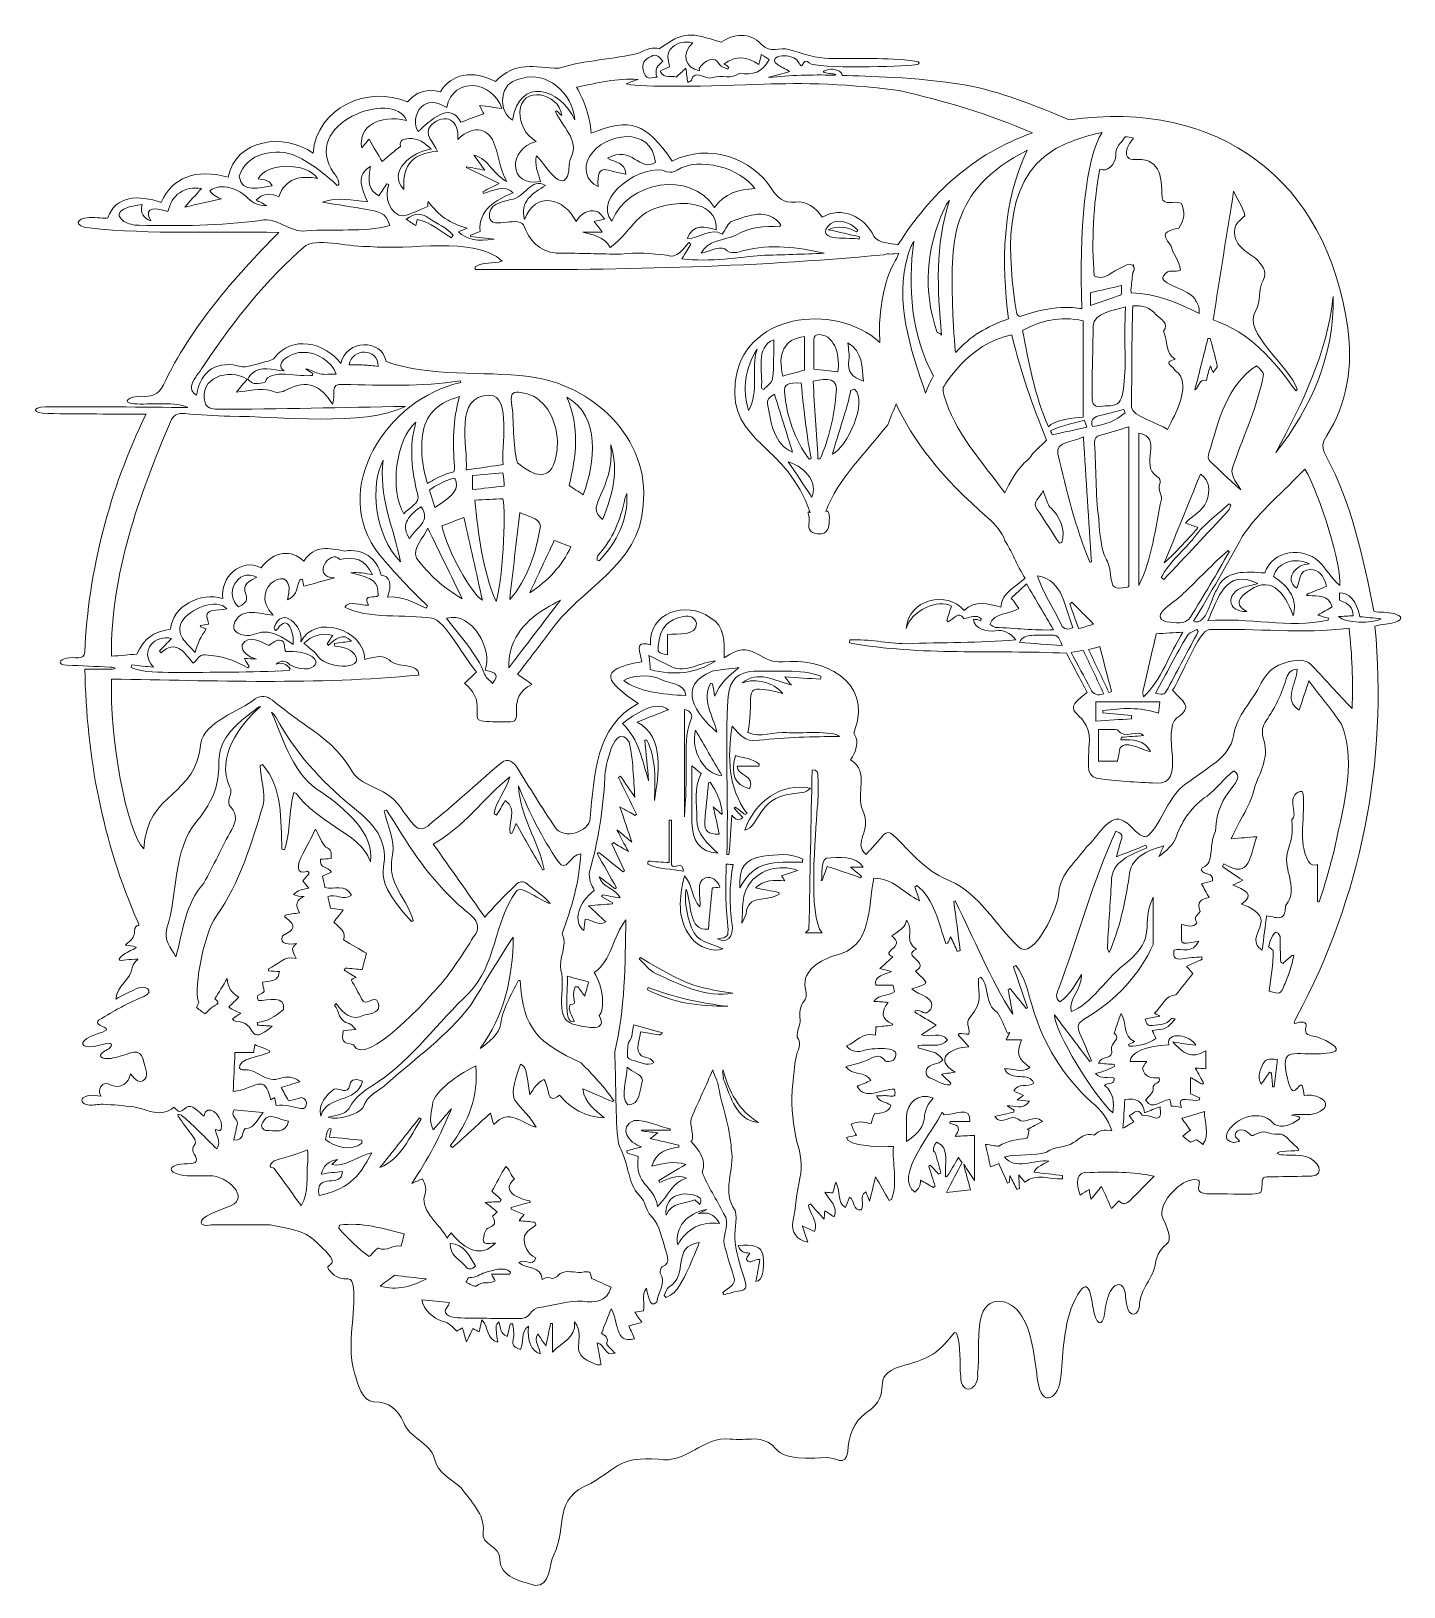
# Model space of a CAD drawing. Header units: inches. Extents: x -3.55 to 3.54, y -4.01 to 4.02.
import ezdxf

# ---------------------------------------------------------------- set-up
doc = ezdxf.new("R2010")
doc.units = ezdxf.units.IN
doc.header["$MEASUREMENT"] = 0
doc.layers.add('Layer 1', color=7, linetype='Continuous')

msp = doc.modelspace()

# ---------------------------------------------------------------- linework, layer by layer
at = {"layer": 'Layer 1', "lineweight": 9}
for points, knots in [([(3.3909, 0.9517), (3.4268, 0.9622), (3.4641, 0.9605), (3.4957, 0.9714), (3.4957, 0.9714), (3.5405, 0.9868), (3.5289, 1.0049), (3.4898, 1.016), (3.4898, 1.016), (3.4562, 1.0254), (3.413, 1.0198), (3.3859, 1.0278), (3.3859, 1.0278), (3.3292, 1.3071), (3.2733, 1.5804), (3.1379, 1.8317), (3.1379, 1.8317), (3.1159, 1.8723), (3.1176, 1.8994), (3.1413, 1.9324), (3.1413, 1.9324), (3.2496, 2.1042), (3.2775, 2.2963), (3.2505, 2.4926), (3.2505, 2.4926), (3.1447, 3.2567), (2.5845, 3.6756), (1.8128, 3.5664), (1.8128, 3.5664), (1.6368, 3.6392), (1.4582, 3.7137), (1.2712, 3.7467), (1.2712, 3.7467), (1.0131, 3.789), (0.7737, 3.7907), (0.64, 3.7957), (0.64, 3.7957), (0.64, 3.818), (0.602, 3.8327), (0.5697, 3.8257), (0.5697, 3.8257), (0.5404, 3.8193), (0.5313, 3.812), (0.5665, 3.8072), (0.5665, 3.8072), (0.5755, 3.806), (0.5846, 3.8048), (0.5937, 3.8035), (0.5937, 3.8035), (0.6089, 3.8013), (0.6136, 3.7964), (0.5938, 3.7969), (0.5938, 3.7969), (0.4836, 3.7997), (0.3726, 3.7962), (0.2617, 3.7847), (0.2617, 3.7847), (0.2617, 3.7856), (0.2617, 3.7856), (0.2617, 3.7864), (0.2617, 3.7864), (0.2973, 3.7957), (0.3328, 3.8051), (0.3683, 3.8152), (0.3683, 3.8152), (0.3476, 3.8316), (0.3248, 3.838), (0.306, 3.8522), (0.306, 3.8522), (0.2676, 3.8814), (0.3099, 3.9001), (0.3429, 3.8972), (0.3429, 3.8972), (0.3693, 3.8949), (0.396, 3.8916), (0.4123, 3.8672), (0.4123, 3.8672), (0.4288, 3.8424), (0.4297, 3.8366), (0.4423, 3.8624), (0.4423, 3.8624), (0.4475, 3.8729), (0.4563, 3.8726), (0.4707, 3.8601), (0.4707, 3.8601), (0.5103, 3.828), (0.953, 3.8411), (1.0157, 3.8501), (1.0157, 3.8501), (1.0462, 3.8544), (1.0443, 3.8659), (1.0164, 3.8695), (1.0164, 3.8695), (0.8702, 3.8883), (0.7197, 3.8821), (0.5714, 3.8838), (0.5714, 3.8838), (0.5139, 3.8823), (0.428, 3.91), (0.3711, 3.9278), (0.3711, 3.9278), (0.3111, 3.9466), (0.274, 3.9031), (0.2229, 3.9569), (0.2229, 3.9569), (0.1631, 4.0198), (0.0786, 4.0117), (0.0155, 3.9667), (0.0155, 3.9667), (-0.1448, 4.0183), (-0.1761, 4.0245), (-0.3044, 3.9328), (-0.3044, 3.9328), (-0.334, 3.943), (-0.3704, 3.9328), (-0.4059, 3.9117), (-0.4059, 3.9117), (-0.5413, 3.877), (-0.6869, 3.8761), (-0.8214, 3.833), (-0.8214, 3.833), (-0.9517, 3.8347), (-1.0423, 3.8736), (-1.1497, 3.7644), (-1.1497, 3.7644), (-1.2674, 3.8254), (-1.3774, 3.8042), (-1.4341, 3.7111), (-1.4341, 3.7111), (-1.5018, 3.7289), (-1.5593, 3.712), (-1.6041, 3.6587), (-1.6041, 3.6587), (-1.8072, 3.7475), (-2.0721, 3.6282), (-2.0916, 3.3946), (-2.0916, 3.3946), (-2.2388, 3.4996), (-2.491, 3.4691), (-2.529, 3.2703), (-2.529, 3.2703), (-2.6957, 3.316), (-2.8184, 3.2694), (-2.8751, 3.1399), (-2.8751, 3.1399), (-2.9911, 3.1789), (-3.1129, 3.1772), (-3.1501, 3.0596), (-3.1501, 3.0596), (-3.1657, 3.0568), (-3.2097, 3.0622), (-3.2462, 3.0614), (-3.2462, 3.0614), (-3.3198, 3.0596), (-3.3253, 3.0144), (-3.2475, 3.0079), (-3.2475, 3.0079), (-2.9217, 2.9732), (-2.5959, 2.9902), (-2.2684, 2.9851), (-2.2684, 2.9851), (-2.5045, 2.7439), (-2.7177, 2.5019), (-2.8641, 2.1973), (-2.8641, 2.1973), (-2.8887, 2.1448), (-2.931, 2.1338), (-2.9801, 2.1381), (-2.9801, 2.1381), (-3.0383, 2.1416), (-3.0859, 2.1051), (-3.0142, 2.0995), (-3.0142, 2.0995), (-2.9443, 2.094), (-2.7826, 2.1116), (-2.7381, 2.0797), (-2.7381, 2.0797), (-2.9538, 2.0838), (-3.2555, 2.0839), (-3.4732, 2.0831), (-3.4732, 2.0831), (-3.5469, 2.0828), (-3.5398, 2.0499), (-3.4612, 2.0491), (-3.4612, 2.0491), (-3.2909, 2.0475), (-3.1269, 2.0458), (-2.9538, 2.0467), (-2.9538, 2.0467), (-3.1413, 1.6584), (-3.2508, 1.2431), (-3.2703, 0.8161), (-3.2703, 0.8161), (-3.2723, 0.7715), (-3.324, 0.7957), (-3.3641, 0.7858), (-3.3641, 0.7858), (-3.3989, 0.7771), (-3.4175, 0.7521), (-3.3614, 0.7495), (-3.3614, 0.7495), (-3.2878, 0.7462), (-3.2138, 0.7429), (-3.1396, 0.7395), (-3.1396, 0.7395), (-3.1106, 0.7382), (-3.0997, 0.7291), (-3.1386, 0.7291), (-3.1386, 0.7291), (-3.1816, 0.7291), (-3.2695, 0.7291), (-3.2695, 0.7291), (-3.2695, 0.7291), (-3.2611, 0.278), (-3.1785, -0.1633), (-2.9956, -0.5767), (-2.9956, -0.5767), (-2.9786, -0.6152), (-3.0103, -0.5732), (-3.0131, -0.6265), (-3.0131, -0.6265), (-3.0144, -0.6498), (-3.0231, -0.663), (-3.0396, -0.6776), (-3.0396, -0.6776), (-3.0645, -0.6997), (-3.0695, -0.6945), (-3.0326, -0.7006), (-3.0326, -0.7006), (-2.994, -0.7069), (-2.9955, -0.7068), (-3.0333, -0.7251), (-3.0333, -0.7251), (-3.0457, -0.7311), (-3.0582, -0.7368), (-3.0692, -0.745), (-3.0692, -0.745), (-3.1298, -0.7905), (-3.0575, -0.7718), (-3.0285, -0.77), (-3.0285, -0.77), (-2.9599, -0.7658), (-3.0202, -0.7711), (-3.0247, -0.8132), (-3.0247, -0.8132), (-3.0311, -0.8735), (-3.102, -0.9039), (-3.1104, -0.9751), (-3.1104, -0.9751), (-3.0716, -0.955), (-3.0381, -0.9381), (-3.0023, -0.9202), (-3.0023, -0.9202), (-2.9586, -0.8983), (-2.9045, -0.9348), (-2.9652, -0.9611), (-2.9652, -0.9611), (-3.0816, -1.0117), (-3.0848, -1.0191), (-3.1843, -1.0752), (-3.1843, -1.0752), (-3.2617, -1.1189), (-3.0861, -1.1165), (-3.1949, -1.1516), (-3.1949, -1.1516), (-3.2105, -1.1566), (-3.2257, -1.1614), (-3.2395, -1.168), (-3.2395, -1.168), (-3.3014, -1.198), (-3.2927, -1.2295), (-3.2219, -1.2194), (-3.2219, -1.2194), (-3.203, -1.2167), (-3.1841, -1.2111), (-3.1649, -1.2064), (-3.1649, -1.2064), (-3.1146, -1.1939), (-3.1309, -1.2258), (-3.1526, -1.2361), (-3.1526, -1.2361), (-3.2176, -1.2668), (-3.1844, -1.2879), (-3.1339, -1.2813), (-3.1339, -1.2813), (-3.1045, -1.2775), (-3.0699, -1.2651), (-3.0399, -1.2552), (-3.0399, -1.2552), (-2.9713, -1.2327), (-2.9719, -1.2743), (-2.952, -1.3523), (-2.952, -1.3523), (-2.9442, -1.3832), (-2.9789, -1.4391), (-3.0342, -1.361), (-3.0342, -1.361), (-3.0401, -1.4092), (-3.0884, -1.4397), (-3.1307, -1.421), (-3.1307, -1.421), (-3.1829, -1.3873), (-3.2089, -1.45), (-3.1857, -1.476), (-3.1857, -1.476), (-3.2088, -1.4746), (-3.231, -1.47), (-3.2509, -1.4736), (-3.2509, -1.4736), (-3.3007, -1.4829), (-3.2941, -1.518), (-3.2458, -1.5225), (-3.2458, -1.5225), (-3.2244, -1.5245), (-3.2011, -1.5184), (-3.1772, -1.5184), (-3.1772, -1.5184), (-3.1239, -1.5209), (-3.0706, -1.526), (-3.0173, -1.5319), (-3.0173, -1.5319), (-2.942, -1.5454), (-2.8794, -1.5911), (-2.81, -1.5336), (-2.81, -1.5336), (-2.7839, -1.5605), (-2.7788, -1.5636), (-2.7466, -1.535), (-2.7466, -1.535), (-2.72, -1.5113), (-2.6802, -1.5609), (-2.656, -1.5793), (-2.656, -1.5793), (-2.6393, -1.5061), (-2.5632, -1.5737), (-2.5633, -1.6302), (-2.5633, -1.6302), (-2.5634, -1.6912), (-2.6132, -1.6118), (-2.5901, -1.6731), (-2.5901, -1.6731), (-2.5815, -1.696), (-2.5697, -1.7182), (-2.5883, -1.7485), (-2.5883, -1.7485), (-2.6494, -1.6913), (-2.7013, -1.6313), (-2.764, -1.5813), (-2.764, -1.5813), (-2.7897, -1.5608), (-2.7974, -1.5683), (-2.777, -1.596), (-2.777, -1.596), (-2.7563, -1.6242), (-2.7356, -1.6522), (-2.7143, -1.6809), (-2.7143, -1.6809), (-2.6691, -1.7418), (-2.7404, -1.7193), (-2.6991, -1.7874), (-2.6991, -1.7874), (-2.6763, -1.8349), (-2.7271, -1.8221), (-2.7734, -1.8281), (-2.7734, -1.8281), (-2.8357, -1.8361), (-2.8456, -1.8681), (-2.7759, -1.8829), (-2.7759, -1.8829), (-2.7317, -1.8923), (-2.6765, -1.8872), (-2.6279, -1.8873), (-2.6279, -1.8873), (-2.5282, -1.8873), (-2.4195, -2.0032), (-2.5146, -2.0413), (-2.5146, -2.0413), (-2.5465, -2.054), (-2.5843, -2.069), (-2.6156, -2.0831), (-2.6156, -2.0831), (-2.697, -2.1198), (-2.6779, -2.1521), (-2.617, -2.142), (-2.617, -2.142), (-2.5155, -2.142), (-2.414, -2.1412), (-2.3124, -2.142), (-2.3124, -2.142), (-2.1286, -2.178), (-2.1264, -2.1761), (-2.0262, -2.2773), (-2.0262, -2.2773), (-1.9311, -2.3733), (-2.0756, -2.3268), (-1.9815, -2.4004), (-1.9815, -2.4004), (-1.9197, -2.4488), (-1.8859, -2.3764), (-1.8814, -2.4886), (-1.8814, -2.4886), (-1.8753, -2.6396), (-1.918, -2.764), (-1.8772, -2.907), (-1.8772, -2.907), (-1.863, -2.9569), (-1.8376, -3.0565), (-1.7768, -3.055), (-1.7768, -3.055), (-1.6989, -3.0534), (-1.6541, -3.0957), (-1.6236, -3.16), (-1.6236, -3.16), (-1.594, -3.2463), (-1.4882, -3.2615), (-1.4645, -3.3495), (-1.4645, -3.3495), (-1.4484, -3.4223), (-1.3782, -3.4536), (-1.3274, -3.4993), (-1.3274, -3.4993), (-1.2784, -3.5687), (-1.2047, -3.6338), (-1.2124, -3.7261), (-1.2124, -3.7261), (-1.2259, -3.7988), (-1.1227, -3.798), (-1.1269, -3.8682), (-1.1269, -3.8682), (-1.1235, -3.963), (-1.0194, -3.9816), (-0.9458, -4.0036), (-0.9458, -4.0036), (-0.8637, -4.0112), (-0.8756, -3.8962), (-0.8485, -3.8454), (-0.8485, -3.8454), (-0.7757, -3.6956), (-0.8578, -3.5535), (-0.6564, -3.4773), (-0.6564, -3.4773), (-0.5058, -3.3851), (-0.5092, -3.3402), (-0.3078, -3.3521), (-0.3078, -3.3521), (-0.1622, -3.3774), (-0.0785, -3.2319), (0.062, -3.248), (0.062, -3.248), (0.1043, -3.2505), (0.1466, -3.2497), (0.1889, -3.2463), (0.1889, -3.2463), (0.359, -3.2641), (0.2194, -3.3656), (0.557, -3.3428), (0.557, -3.3428), (0.6078, -3.3411), (0.656, -3.3944), (0.6696, -3.314), (0.6696, -3.314), (0.6704, -3.2344), (0.7, -3.1574), (0.766, -3.11), (0.766, -3.11), (0.9187, -3.0103), (0.7675, -2.925), (0.9463, -2.8715), (0.9463, -2.8715), (1.0691, -2.8348), (1.1233, -2.8236), (1.2196, -2.6971), (1.2196, -2.6971), (1.2238, -2.6979), (1.2272, -2.6988), (1.2315, -2.7005), (1.2315, -2.7005), (1.2551, -2.7724), (1.245, -2.8494), (1.2526, -2.923), (1.2526, -2.923), (1.2535, -3.0322), (1.3516, -2.9924), (1.3389, -2.907), (1.3389, -2.907), (1.3509, -2.8486), (1.3362, -2.7185), (1.3546, -2.6297), (1.3546, -2.6297), (1.3817, -2.4989), (1.5084, -2.5142), (1.5687, -2.6128), (1.5687, -2.6128), (1.6259, -2.7063), (1.6382, -2.8641), (1.6503, -2.9501), (1.6503, -2.9501), (1.6715, -3.0906), (1.762, -3.0398), (1.7688, -2.9264), (1.7688, -2.9264), (1.7793, -2.8461), (1.7809, -2.6664), (1.8297, -2.5557), (1.8297, -2.5557), (1.9069, -2.3809), (1.9223, -2.4861), (1.936, -2.5715), (1.936, -2.5715), (1.9483, -2.6477), (1.9819, -2.6868), (1.9973, -2.5913), (1.9973, -2.5913), (1.999, -2.5541), (2.01, -2.5152), (2.0252, -2.483), (2.0252, -2.483), (2.0524, -2.436), (2.0942, -2.434), (2.1027, -2.501), (2.1027, -2.501), (2.1046, -2.5163), (2.106, -2.5332), (2.1085, -2.5488), (2.1085, -2.5488), (2.1222, -2.6361), (2.175, -2.6009), (2.175, -2.5592), (2.175, -2.5592), (2.175, -2.4737), (2.2503, -2.4162), (2.2587, -2.3341), (2.2587, -2.3341), (2.2896, -2.2006), (2.3771, -2.2802), (2.2957, -2.1069), (2.2957, -2.1069), (2.2644, -2.0403), (2.3748, -1.9179), (2.4463, -1.909), (2.4463, -1.909), (2.5411, -1.8972), (2.4125, -1.9812), (2.5439, -1.9812), (2.5439, -1.9812), (2.7975, -1.9812), (2.8057, -1.9929), (2.8076, -1.9481), (2.8076, -1.9481), (2.8103, -1.8857), (2.8074, -1.8955), (2.8668, -1.8935), (2.8668, -1.8935), (2.9323, -1.8914), (2.9986, -1.891), (3.0643, -1.889), (3.0643, -1.889), (3.1374, -1.8861), (3.0986, -1.8038), (3.0333, -1.7881), (3.0333, -1.7881), (2.9915, -1.7781), (2.9396, -1.7824), (2.9048, -1.7795), (2.9048, -1.7795), (2.8881, -1.7781), (2.8803, -1.7667), (2.9008, -1.764), (2.9008, -1.764), (2.9935, -1.7517), (3.0256, -1.7723), (2.9718, -1.726), (2.9718, -1.726), (2.9421, -1.7004), (2.9265, -1.6703), (2.8928, -1.6724), (2.8928, -1.6724), (2.834, -1.676), (2.8361, -1.6487), (2.7888, -1.6678), (2.7888, -1.6678), (2.7503, -1.6833), (2.7615, -1.6876), (2.7349, -1.6646), (2.7349, -1.6646), (2.6912, -1.627), (2.652, -1.6746), (2.6792, -1.6958), (2.6792, -1.6958), (2.6909, -1.7049), (2.7039, -1.7101), (2.6728, -1.7146), (2.6728, -1.7146), (2.6491, -1.7181), (2.6099, -1.7054), (2.6286, -1.6666), (2.6286, -1.6666), (2.67, -1.5811), (2.8065, -1.5457), (2.8609, -1.6114), (2.8609, -1.6114), (2.8905, -1.6471), (2.9472, -1.6286), (2.9818, -1.6078), (2.9818, -1.6078), (3.0238, -1.5824), (2.9967, -1.5831), (2.9611, -1.5742), (2.9611, -1.5742), (3.0124, -1.5662), (3.0673, -1.5818), (3.1106, -1.5546), (3.1106, -1.5546), (3.1816, -1.51), (3.091, -1.4607), (3.0262, -1.4727), (3.0262, -1.4727), (3.0108, -1.3257), (2.9762, -1.5481), (2.9391, -1.3861), (2.9391, -1.3861), (2.8982, -1.2068), (2.966, -1.2713), (3.141, -1.255), (3.141, -1.255), (3.195, -1.25), (3.2152, -1.2347), (3.154, -1.199), (3.154, -1.199), (3.1322, -1.1863), (3.1059, -1.1752), (3.0898, -1.1704), (3.0898, -1.1704), (3.0694, -1.1643), (3.0301, -1.1663), (3.0325, -1.1353), (3.0325, -1.1353), (3.0337, -1.1204), (3.0462, -1.0926), (3.0107, -1.0939), (3.0107, -1.0939), (2.9848, -1.0949), (2.9583, -1.1214), (2.9869, -1.068), (2.9869, -1.068), (3.3192, -0.4497), (3.4592, 0.2526), (3.3909, 0.9517)], [0, 0, 0, 0, 0.006135, 0.006135, 0.006135, 0.006135, 0.01227, 0.01227, 0.01227, 0.01227, 0.018405, 0.018405, 0.018405, 0.018405, 0.02454, 0.02454, 0.02454, 0.02454, 0.030675, 0.030675, 0.030675, 0.030675, 0.03681, 0.03681, 0.03681, 0.03681, 0.042945, 0.042945, 0.042945, 0.042945, 0.04908, 0.04908, 0.04908, 0.04908, 0.055215, 0.055215, 0.055215, 0.055215, 0.06135, 0.06135, 0.06135, 0.06135, 0.067485, 0.067485, 0.067485, 0.067485, 0.07362, 0.07362, 0.07362, 0.07362, 0.079755, 0.079755, 0.079755, 0.079755, 0.08589, 0.08589, 0.08589, 0.08589, 0.092025, 0.092025, 0.092025, 0.092025, 0.09816, 0.09816, 0.09816, 0.09816, 0.104294, 0.104294, 0.104294, 0.104294, 0.110429, 0.110429, 0.110429, 0.110429, 0.116564, 0.116564, 0.116564, 0.116564, 0.122699, 0.122699, 0.122699, 0.122699, 0.128834, 0.128834, 0.128834, 0.128834, 0.134969, 0.134969, 0.134969, 0.134969, 0.141104, 0.141104, 0.141104, 0.141104, 0.147239, 0.147239, 0.147239, 0.147239, 0.153374, 0.153374, 0.153374, 0.153374, 0.159509, 0.159509, 0.159509, 0.159509, 0.165644, 0.165644, 0.165644, 0.165644, 0.171779, 0.171779, 0.171779, 0.171779, 0.177914, 0.177914, 0.177914, 0.177914, 0.184049, 0.184049, 0.184049, 0.184049, 0.190184, 0.190184, 0.190184, 0.190184, 0.196319, 0.196319, 0.196319, 0.196319, 0.202454, 0.202454, 0.202454, 0.202454, 0.208589, 0.208589, 0.208589, 0.208589, 0.214724, 0.214724, 0.214724, 0.214724, 0.220859, 0.220859, 0.220859, 0.220859, 0.226994, 0.226994, 0.226994, 0.226994, 0.233129, 0.233129, 0.233129, 0.233129, 0.239264, 0.239264, 0.239264, 0.239264, 0.245399, 0.245399, 0.245399, 0.245399, 0.251534, 0.251534, 0.251534, 0.251534, 0.257669, 0.257669, 0.257669, 0.257669, 0.263804, 0.263804, 0.263804, 0.263804, 0.269939, 0.269939, 0.269939, 0.269939, 0.276074, 0.276074, 0.276074, 0.276074, 0.282209, 0.282209, 0.282209, 0.282209, 0.288344, 0.288344, 0.288344, 0.288344, 0.294479, 0.294479, 0.294479, 0.294479, 0.300613, 0.300613, 0.300613, 0.300613, 0.306748, 0.306748, 0.306748, 0.306748, 0.312883, 0.312883, 0.312883, 0.312883, 0.319018, 0.319018, 0.319018, 0.319018, 0.325153, 0.325153, 0.325153, 0.325153, 0.331288, 0.331288, 0.331288, 0.331288, 0.337423, 0.337423, 0.337423, 0.337423, 0.343558, 0.343558, 0.343558, 0.343558, 0.349693, 0.349693, 0.349693, 0.349693, 0.355828, 0.355828, 0.355828, 0.355828, 0.361963, 0.361963, 0.361963, 0.361963, 0.368098, 0.368098, 0.368098, 0.368098, 0.374233, 0.374233, 0.374233, 0.374233, 0.380368, 0.380368, 0.380368, 0.380368, 0.386503, 0.386503, 0.386503, 0.386503, 0.392638, 0.392638, 0.392638, 0.392638, 0.398773, 0.398773, 0.398773, 0.398773, 0.404908, 0.404908, 0.404908, 0.404908, 0.411043, 0.411043, 0.411043, 0.411043, 0.417178, 0.417178, 0.417178, 0.417178, 0.423313, 0.423313, 0.423313, 0.423313, 0.429448, 0.429448, 0.429448, 0.429448, 0.435583, 0.435583, 0.435583, 0.435583, 0.441718, 0.441718, 0.441718, 0.441718, 0.447853, 0.447853, 0.447853, 0.447853, 0.453988, 0.453988, 0.453988, 0.453988, 0.460123, 0.460123, 0.460123, 0.460123, 0.466258, 0.466258, 0.466258, 0.466258, 0.472393, 0.472393, 0.472393, 0.472393, 0.478528, 0.478528, 0.478528, 0.478528, 0.484663, 0.484663, 0.484663, 0.484663, 0.490798, 0.490798, 0.490798, 0.490798, 0.496933, 0.496933, 0.496933, 0.496933, 0.503067, 0.503067, 0.503067, 0.503067, 0.509202, 0.509202, 0.509202, 0.509202, 0.515337, 0.515337, 0.515337, 0.515337, 0.521472, 0.521472, 0.521472, 0.521472, 0.527607, 0.527607, 0.527607, 0.527607, 0.533742, 0.533742, 0.533742, 0.533742, 0.539877, 0.539877, 0.539877, 0.539877, 0.546012, 0.546012, 0.546012, 0.546012, 0.552147, 0.552147, 0.552147, 0.552147, 0.558282, 0.558282, 0.558282, 0.558282, 0.564417, 0.564417, 0.564417, 0.564417, 0.570552, 0.570552, 0.570552, 0.570552, 0.576687, 0.576687, 0.576687, 0.576687, 0.582822, 0.582822, 0.582822, 0.582822, 0.588957, 0.588957, 0.588957, 0.588957, 0.595092, 0.595092, 0.595092, 0.595092, 0.601227, 0.601227, 0.601227, 0.601227, 0.607362, 0.607362, 0.607362, 0.607362, 0.613497, 0.613497, 0.613497, 0.613497, 0.619632, 0.619632, 0.619632, 0.619632, 0.625767, 0.625767, 0.625767, 0.625767, 0.631902, 0.631902, 0.631902, 0.631902, 0.638037, 0.638037, 0.638037, 0.638037, 0.644172, 0.644172, 0.644172, 0.644172, 0.650307, 0.650307, 0.650307, 0.650307, 0.656442, 0.656442, 0.656442, 0.656442, 0.662577, 0.662577, 0.662577, 0.662577, 0.668712, 0.668712, 0.668712, 0.668712, 0.674847, 0.674847, 0.674847, 0.674847, 0.680982, 0.680982, 0.680982, 0.680982, 0.687117, 0.687117, 0.687117, 0.687117, 0.693252, 0.693252, 0.693252, 0.693252, 0.699387, 0.699387, 0.699387, 0.699387, 0.705521, 0.705521, 0.705521, 0.705521, 0.711656, 0.711656, 0.711656, 0.711656, 0.717791, 0.717791, 0.717791, 0.717791, 0.723926, 0.723926, 0.723926, 0.723926, 0.730061, 0.730061, 0.730061, 0.730061, 0.736196, 0.736196, 0.736196, 0.736196, 0.742331, 0.742331, 0.742331, 0.742331, 0.748466, 0.748466, 0.748466, 0.748466, 0.754601, 0.754601, 0.754601, 0.754601, 0.760736, 0.760736, 0.760736, 0.760736, 0.766871, 0.766871, 0.766871, 0.766871, 0.773006, 0.773006, 0.773006, 0.773006, 0.779141, 0.779141, 0.779141, 0.779141, 0.785276, 0.785276, 0.785276, 0.785276, 0.791411, 0.791411, 0.791411, 0.791411, 0.797546, 0.797546, 0.797546, 0.797546, 0.803681, 0.803681, 0.803681, 0.803681, 0.809816, 0.809816, 0.809816, 0.809816, 0.815951, 0.815951, 0.815951, 0.815951, 0.822086, 0.822086, 0.822086, 0.822086, 0.828221, 0.828221, 0.828221, 0.828221, 0.834356, 0.834356, 0.834356, 0.834356, 0.840491, 0.840491, 0.840491, 0.840491, 0.846626, 0.846626, 0.846626, 0.846626, 0.852761, 0.852761, 0.852761, 0.852761, 0.858896, 0.858896, 0.858896, 0.858896, 0.865031, 0.865031, 0.865031, 0.865031, 0.871166, 0.871166, 0.871166, 0.871166, 0.877301, 0.877301, 0.877301, 0.877301, 0.883436, 0.883436, 0.883436, 0.883436, 0.889571, 0.889571, 0.889571, 0.889571, 0.895706, 0.895706, 0.895706, 0.895706, 0.90184, 0.90184, 0.90184, 0.90184, 0.907975, 0.907975, 0.907975, 0.907975, 0.91411, 0.91411, 0.91411, 0.91411, 0.920245, 0.920245, 0.920245, 0.920245, 0.92638, 0.92638, 0.92638, 0.92638, 0.932515, 0.932515, 0.932515, 0.932515, 0.93865, 0.93865, 0.93865, 0.93865, 0.944785, 0.944785, 0.944785, 0.944785, 0.95092, 0.95092, 0.95092, 0.95092, 0.957055, 0.957055, 0.957055, 0.957055, 0.96319, 0.96319, 0.96319, 0.96319, 0.969325, 0.969325, 0.969325, 0.969325, 0.97546, 0.97546, 0.97546, 0.97546, 0.981595, 0.981595, 0.981595, 0.981595, 0.98773, 0.98773, 0.98773, 0.98773, 1, 1, 1, 1]), ([(-0.2359, 3.9421), (-0.2062, 3.9675), (-0.1749, 3.9743), (-0.1309, 3.9633), (-0.1309, 3.9633), (-0.1893, 3.9108), (-0.1732, 3.833), (-0.0954, 3.8194), (-0.0954, 3.8194), (-0.0962, 3.8237), (-0.0962, 3.8279), (-0.0971, 3.833), (-0.0971, 3.833), (-0.0709, 3.8685), (-0.0201, 3.9049), (0.0095, 3.8499), (0.0095, 3.8499), (0.0146, 3.8389), (0.0358, 3.8355), (0.0502, 3.8287), (0.0502, 3.8287), (0.0519, 3.8321), (0.0535, 3.8347), (0.0552, 3.8381), (0.0552, 3.8381), (0.0485, 3.8431), (0.0409, 3.8491), (0.0315, 3.8558), (0.0315, 3.8558), (0.0908, 3.8998), (0.1492, 3.8939), (0.2109, 3.8516), (0.2109, 3.8516), (0.2152, 3.8719), (0.2186, 3.8846), (0.2228, 3.9041), (0.2228, 3.9041), (0.238, 3.8947), (0.2507, 3.8863), (0.2634, 3.8778), (0.2634, 3.8778), (0.2296, 3.8093), (0.1771, 3.7974), (0.1094, 3.805), (0.1094, 3.805), (0.0679, 3.7754), (0.018, 3.7983), (-0.0268, 3.7847), (-0.0268, 3.7847), (-0.0658, 3.7695), (-0.1216, 3.8321), (-0.1377, 3.7704), (-0.1377, 3.7704), (-0.1385, 3.7678), (-0.1445, 3.7661), (-0.1572, 3.7594), (-0.1572, 3.7594), (-0.1605, 3.7839), (-0.1622, 3.8025), (-0.1665, 3.833), (-0.1665, 3.833), (-0.1851, 3.8152), (-0.1995, 3.8025), (-0.2164, 3.7873), (-0.2164, 3.7873), (-0.2384, 3.7983), (-0.2782, 3.7737), (-0.2993, 3.8177), (-0.2993, 3.8177), (-0.2815, 3.8262), (-0.2672, 3.833), (-0.2502, 3.8406), (-0.2502, 3.8406), (-0.257, 3.8744), (-0.2714, 3.9108), (-0.2359, 3.9421)], [0, 0, 0, 0, 0.05, 0.05, 0.05, 0.05, 0.1, 0.1, 0.1, 0.1, 0.15, 0.15, 0.15, 0.15, 0.2, 0.2, 0.2, 0.2, 0.25, 0.25, 0.25, 0.25, 0.3, 0.3, 0.3, 0.3, 0.35, 0.35, 0.35, 0.35, 0.4, 0.4, 0.4, 0.4, 0.45, 0.45, 0.45, 0.45, 0.5, 0.5, 0.5, 0.5, 0.55, 0.55, 0.55, 0.55, 0.6, 0.6, 0.6, 0.6, 0.65, 0.65, 0.65, 0.65, 0.7, 0.7, 0.7, 0.7, 0.75, 0.75, 0.75, 0.75, 0.8, 0.8, 0.8, 0.8, 0.85, 0.85, 0.85, 0.85, 0.9, 0.9, 0.9, 0.9, 1, 1, 1, 1]), ([(-0.3577, 3.888), (-0.3256, 3.9066), (-0.3129, 3.9041), (-0.2849, 3.8685), (-0.2849, 3.8685), (-0.3129, 3.8482), (-0.3298, 3.8245), (-0.3154, 3.7873), (-0.3154, 3.7873), (-0.3416, 3.7873), (-0.367, 3.7678), (-0.3814, 3.805), (-0.3814, 3.805), (-0.3966, 3.8431), (-0.389, 3.8694), (-0.3577, 3.888)], [0, 0, 0, 0, 0.2, 0.2, 0.2, 0.2, 0.4, 0.4, 0.4, 0.4, 0.6, 0.6, 0.6, 0.6, 1, 1, 1, 1]), ([(-1.5339, 3.6316), (-1.5035, 3.6637), (-1.4561, 3.6637), (-1.4011, 3.6299), (-1.4011, 3.6299), (-1.3689, 3.7949), (-1.1641, 3.7678), (-1.1159, 3.6248), (-1.1159, 3.6248), (-1.1548, 3.6299), (-1.1912, 3.635), (-1.2318, 3.6409), (-1.2318, 3.6409), (-1.2225, 3.6214), (-1.2158, 3.6079), (-1.2098, 3.5977), (-1.2098, 3.5977), (-1.2496, 3.5833), (-1.2877, 3.569), (-1.3291, 3.5537), (-1.3291, 3.5537), (-1.385, 3.6663), (-1.4882, 3.5596), (-1.5491, 3.5055), (-1.5491, 3.5055), (-1.572, 3.5351), (-1.5652, 3.5994), (-1.5339, 3.6316)], [0, 0, 0, 0, 0.125, 0.125, 0.125, 0.125, 0.25, 0.25, 0.25, 0.25, 0.375, 0.375, 0.375, 0.375, 0.5, 0.5, 0.5, 0.5, 0.625, 0.625, 0.625, 0.625, 0.75, 0.75, 0.75, 0.75, 1, 1, 1, 1]), ([(-1.1083, 3.701), (-1.0973, 3.7492), (-1.0567, 3.7704), (-1.0135, 3.7805), (-1.0135, 3.7805), (-0.8849, 3.8177), (-0.752, 3.7086), (-0.7402, 3.5664), (-0.7402, 3.5664), (-0.8172, 3.7314), (-1.0271, 3.7915), (-1.0609, 3.5647), (-1.0609, 3.5647), (-1.1134, 3.6003), (-1.1193, 3.6502), (-1.1083, 3.701)], [0, 0, 0, 0, 0.2, 0.2, 0.2, 0.2, 0.4, 0.4, 0.4, 0.4, 0.6, 0.6, 0.6, 0.6, 1, 1, 1, 1]), ([(-0.4127, 3.7754), (-0.4322, 3.7687), (-0.4508, 3.7619), (-0.4753, 3.7526), (-0.4753, 3.7526), (-0.4449, 3.7357), (-0.1182, 3.7365), (0.2033, 3.7492), (0.2033, 3.7492), (0.3827, 3.756), (0.6239, 3.7594), (0.9344, 3.717), (0.9344, 3.717), (1.168, 3.6637), (1.3981, 3.5969), (1.6224, 3.4987), (1.6224, 3.4987), (1.3144, 3.3896), (1.0952, 3.1839), (0.9285, 2.9208), (0.9285, 2.9208), (0.8845, 2.9309), (0.832, 2.9259), (0.8041, 2.9631), (0.8041, 2.9631), (0.7601, 3.0655), (0.6366, 3.123), (0.5367, 3.0629), (0.5367, 3.0629), (0.5037, 3.1154), (0.4563, 3.1476), (0.3988, 3.1416), (0.3988, 3.1416), (0.3387, 3.1357), (0.3049, 3.1645), (0.2778, 3.2076), (0.2778, 3.2076), (0.1762, 3.3693), (-0.0463, 3.4488), (-0.2367, 3.3532), (-0.2367, 3.3532), (-0.3755, 3.5537), (-0.4499, 3.5783), (-0.6547, 3.4979), (-0.6547, 3.4979), (-0.6632, 3.5833), (-0.6877, 3.6587), (-0.7309, 3.7348), (-0.7309, 3.7348), (-0.626, 3.756), (-0.5219, 3.783), (-0.4127, 3.7754)], [0, 0, 0, 0, 0.071429, 0.071429, 0.071429, 0.071429, 0.142857, 0.142857, 0.142857, 0.142857, 0.214286, 0.214286, 0.214286, 0.214286, 0.285714, 0.285714, 0.285714, 0.285714, 0.357143, 0.357143, 0.357143, 0.357143, 0.428571, 0.428571, 0.428571, 0.428571, 0.5, 0.5, 0.5, 0.5, 0.571429, 0.571429, 0.571429, 0.571429, 0.642857, 0.642857, 0.642857, 0.642857, 0.714286, 0.714286, 0.714286, 0.714286, 0.785714, 0.785714, 0.785714, 0.785714, 0.857143, 0.857143, 0.857143, 0.857143, 1, 1, 1, 1]), ([(-2.364, 3.0469), (-2.5705, 3.0181), (-2.7795, 3.0172), (-2.9885, 3.0215), (-2.9885, 3.0215), (-3.0156, 3.0215), (-3.0452, 3.0291), (-3.0689, 3.0418), (-3.0689, 3.0418), (-3.1425, 3.1002), (-3.0232, 3.1239), (-2.9741, 3.1281), (-2.9741, 3.1281), (-2.9843, 3.0849), (-2.9699, 3.0596), (-2.9284, 3.0443), (-2.9284, 3.0443), (-2.9758, 3.1281), (-2.8895, 3.1078), (-2.8404, 3.0926), (-2.8404, 3.0926), (-2.8227, 3.178), (-2.7533, 3.2271), (-2.6678, 3.211), (-2.6678, 3.211), (-2.6974, 3.178), (-2.7254, 3.1467), (-2.7541, 3.1154), (-2.7541, 3.1154), (-2.6873, 3.1306), (-2.6247, 3.1442), (-2.5646, 3.1577), (-2.5646, 3.1577), (-2.5824, 3.1628), (-2.612, 3.1789), (-2.6238, 3.2), (-2.6238, 3.2), (-2.5637, 3.2449), (-2.4757, 3.2093), (-2.4275, 3.1619), (-2.4275, 3.1619), (-2.4013, 3.1349), (-2.375, 3.123), (-2.3293, 3.123), (-2.3293, 3.123), (-2.353, 3.1349), (-2.3683, 3.1433), (-2.3843, 3.1509), (-2.3843, 3.1509), (-2.3564, 3.1848), (-2.3116, 3.1924), (-2.2684, 3.1687), (-2.2684, 3.1687), (-2.2337, 3.2643), (-2.1593, 3.2796), (-2.0679, 3.2635), (-2.0679, 3.2635), (-2.1263, 3.3489), (-2.3336, 3.3456), (-2.3742, 3.2618), (-2.3742, 3.2618), (-2.3192, 3.2516), (-2.3192, 3.2516), (-2.3023, 3.2246), (-2.3023, 3.2246), (-2.3615, 3.2178), (-2.463, 3.1831), (-2.4723, 3.2753), (-2.4723, 3.2753), (-2.4402, 3.3938), (-2.2777, 3.4259), (-2.1779, 3.3794), (-2.1779, 3.3794), (-2.1009, 3.3413), (-2.0281, 3.2872), (-1.9663, 3.2262), (-1.9663, 3.2262), (-1.9638, 3.2279), (-1.9604, 3.2305), (-1.9579, 3.2322), (-1.9579, 3.2322), (-1.9579, 3.255), (-1.9697, 3.2719), (-1.9824, 3.2897), (-1.9824, 3.2897), (-2.1677, 3.5453), (-1.6752, 3.7289), (-1.6084, 3.563), (-1.6084, 3.563), (-1.7514, 3.5952), (-1.8597, 3.5309), (-1.8402, 3.4209), (-1.8402, 3.4209), (-1.8275, 3.4361), (-1.8174, 3.4479), (-1.8022, 3.4666), (-1.8022, 3.4666), (-1.7776, 3.4243), (-1.7548, 3.3853), (-1.7353, 3.3515), (-1.7353, 3.3515), (-1.7006, 3.3803), (-1.671, 3.4048), (-1.6405, 3.4285), (-1.6405, 3.4285), (-1.6465, 3.4632), (-1.6245, 3.4674), (-1.5974, 3.4691), (-1.5974, 3.4691), (-1.5491, 3.4733), (-1.5136, 3.4479), (-1.4823, 3.4141), (-1.4823, 3.4141), (-1.5771, 3.4014), (-1.7108, 3.3024), (-1.6228, 3.2059), (-1.6228, 3.2059), (-1.6287, 3.3066), (-1.6016, 3.3929), (-1.4493, 3.4031), (-1.4493, 3.4031), (-1.4679, 3.4479), (-1.5229, 3.4928), (-1.4823, 3.5393), (-1.4823, 3.5393), (-1.407, 3.6079), (-1.3334, 3.5622), (-1.3444, 3.4649), (-1.3444, 3.4649), (-1.2885, 3.519), (-1.2107, 3.5419), (-1.165, 3.464), (-1.165, 3.464), (-1.1311, 3.3938), (-1.1328, 3.3159), (-1.0905, 3.2474), (-1.0905, 3.2474), (-1.1565, 3.2779), (-1.1819, 3.3625), (-1.2614, 3.3845), (-1.2614, 3.3845), (-1.242, 3.3583), (-1.2259, 3.3354), (-1.2048, 3.3058), (-1.2048, 3.3058), (-1.242, 3.3134), (-1.2699, 3.3185), (-1.2987, 3.3236), (-1.2987, 3.3236), (-1.2987, 3.3219), (-1.2995, 3.321), (-1.3004, 3.3193), (-1.3004, 3.3193), (-1.2428, 3.2914), (-1.1861, 3.2643), (-1.1303, 3.2372), (-1.1303, 3.2372), (-1.1574, 3.2237), (-1.1861, 3.2093), (-1.2149, 3.1949), (-1.2149, 3.1949), (-1.2141, 3.1916), (-1.2132, 3.189), (-1.2115, 3.1856), (-1.2115, 3.1856), (-1.1582, 3.2009), (-1.1041, 3.2322), (-1.0584, 3.1899), (-1.0584, 3.1899), (-1.1481, 3.1518), (-1.2378, 3.1027), (-1.2293, 2.9893), (-1.2293, 2.9893), (-1.2471, 2.9825), (-1.2631, 2.9766), (-1.2792, 2.9699), (-1.2792, 2.9699), (-1.2784, 2.9673), (-1.2784, 2.9656), (-1.2784, 2.9631), (-1.2784, 2.9631), (-1.2378, 2.9589), (-1.1971, 2.9546), (-1.1565, 2.9504), (-1.1565, 2.9504), (-1.2411, 2.9352), (-1.2995, 2.9487), (-1.341, 2.9885), (-1.341, 2.9885), (-1.3266, 2.9944), (-1.3131, 2.9995), (-1.2961, 3.0062), (-1.2961, 3.0062), (-1.3867, 3.0325), (-1.4391, 3.0689), (-1.4975, 3.145), (-1.4975, 3.145), (-1.4984, 3.1281), (-1.4992, 3.1205), (-1.4992, 3.1179), (-1.4992, 3.1179), (-1.5424, 3.101), (-1.5821, 3.0815), (-1.6245, 3.0697), (-1.6245, 3.0697), (-1.6947, 3.0714), (-1.726, 3.1712), (-1.7006, 3.233), (-1.7006, 3.233), (-1.704, 3.2339), (-1.7074, 3.2347), (-1.7108, 3.2356), (-1.7108, 3.2356), (-1.7243, 3.2152), (-1.7387, 3.1941), (-1.7522, 3.1738), (-1.7522, 3.1738), (-1.8022, 3.2042), (-1.8115, 3.2364), (-1.7945, 3.3253), (-1.7945, 3.3253), (-1.8749, 3.2829), (-1.8369, 3.2076), (-1.8098, 3.1425), (-1.8098, 3.1425), (-1.8902, 3.1509), (-1.9646, 3.1687), (-2.0433, 3.1408), (-2.0433, 3.1408), (-1.9638, 3.1281), (-1.8885, 3.1162), (-1.8132, 3.1035), (-1.8132, 3.1035), (-1.7632, 3.0951), (-1.7108, 3.09), (-1.6955, 3.0198), (-1.6955, 3.0198), (-1.8352, 2.9842), (-1.9832, 3.0045), (-2.1263, 2.9927), (-2.1263, 2.9927), (-2.2143, 2.9809), (-2.2743, 3.0672), (-2.364, 3.0469)], [0, 0, 0, 0, 0.016129, 0.016129, 0.016129, 0.016129, 0.032258, 0.032258, 0.032258, 0.032258, 0.048387, 0.048387, 0.048387, 0.048387, 0.064516, 0.064516, 0.064516, 0.064516, 0.080645, 0.080645, 0.080645, 0.080645, 0.096774, 0.096774, 0.096774, 0.096774, 0.112903, 0.112903, 0.112903, 0.112903, 0.129032, 0.129032, 0.129032, 0.129032, 0.145161, 0.145161, 0.145161, 0.145161, 0.16129, 0.16129, 0.16129, 0.16129, 0.177419, 0.177419, 0.177419, 0.177419, 0.193548, 0.193548, 0.193548, 0.193548, 0.209677, 0.209677, 0.209677, 0.209677, 0.225806, 0.225806, 0.225806, 0.225806, 0.241935, 0.241935, 0.241935, 0.241935, 0.258065, 0.258065, 0.258065, 0.258065, 0.274194, 0.274194, 0.274194, 0.274194, 0.290323, 0.290323, 0.290323, 0.290323, 0.306452, 0.306452, 0.306452, 0.306452, 0.322581, 0.322581, 0.322581, 0.322581, 0.33871, 0.33871, 0.33871, 0.33871, 0.354839, 0.354839, 0.354839, 0.354839, 0.370968, 0.370968, 0.370968, 0.370968, 0.387097, 0.387097, 0.387097, 0.387097, 0.403226, 0.403226, 0.403226, 0.403226, 0.419355, 0.419355, 0.419355, 0.419355, 0.435484, 0.435484, 0.435484, 0.435484, 0.451613, 0.451613, 0.451613, 0.451613, 0.467742, 0.467742, 0.467742, 0.467742, 0.483871, 0.483871, 0.483871, 0.483871, 0.5, 0.5, 0.5, 0.5, 0.516129, 0.516129, 0.516129, 0.516129, 0.532258, 0.532258, 0.532258, 0.532258, 0.548387, 0.548387, 0.548387, 0.548387, 0.564516, 0.564516, 0.564516, 0.564516, 0.580645, 0.580645, 0.580645, 0.580645, 0.596774, 0.596774, 0.596774, 0.596774, 0.612903, 0.612903, 0.612903, 0.612903, 0.629032, 0.629032, 0.629032, 0.629032, 0.645161, 0.645161, 0.645161, 0.645161, 0.66129, 0.66129, 0.66129, 0.66129, 0.677419, 0.677419, 0.677419, 0.677419, 0.693548, 0.693548, 0.693548, 0.693548, 0.709677, 0.709677, 0.709677, 0.709677, 0.725806, 0.725806, 0.725806, 0.725806, 0.741935, 0.741935, 0.741935, 0.741935, 0.758065, 0.758065, 0.758065, 0.758065, 0.774194, 0.774194, 0.774194, 0.774194, 0.790323, 0.790323, 0.790323, 0.790323, 0.806452, 0.806452, 0.806452, 0.806452, 0.822581, 0.822581, 0.822581, 0.822581, 0.83871, 0.83871, 0.83871, 0.83871, 0.854839, 0.854839, 0.854839, 0.854839, 0.870968, 0.870968, 0.870968, 0.870968, 0.887097, 0.887097, 0.887097, 0.887097, 0.903226, 0.903226, 0.903226, 0.903226, 0.919355, 0.919355, 0.919355, 0.919355, 0.935484, 0.935484, 0.935484, 0.935484, 0.951613, 0.951613, 0.951613, 0.951613, 0.967742, 0.967742, 0.967742, 0.967742, 1, 1, 1, 1]), ([(-1.0237, 3.607), (-1.0203, 3.745), (-0.8197, 3.7086), (-0.807, 3.5884), (-0.807, 3.5884), (-0.818, 3.5986), (-0.8265, 3.6054), (-0.8341, 3.6121), (-0.8341, 3.6121), (-0.8358, 3.6113), (-0.8375, 3.6096), (-0.8392, 3.6087), (-0.8392, 3.6087), (-0.8079, 3.5326), (-0.714, 3.4623), (-0.7588, 3.3735), (-0.7588, 3.3735), (-0.7715, 3.3515), (-0.7673, 3.321), (-0.7724, 3.2948), (-0.7724, 3.2948), (-0.8003, 3.1696), (-0.8993, 3.3464), (-0.9374, 3.3803), (-0.9374, 3.3803), (-0.9492, 3.338), (-0.9323, 3.2939), (-0.9162, 3.2474), (-0.9162, 3.2474), (-1.0871, 3.2169), (-1.0846, 3.4192), (-0.9391, 3.4547), (-0.9391, 3.4547), (-1.0008, 3.4911), (-1.022, 3.5453), (-1.0237, 3.607)], [0, 0, 0, 0, 0.1, 0.1, 0.1, 0.1, 0.2, 0.2, 0.2, 0.2, 0.3, 0.3, 0.3, 0.3, 0.4, 0.4, 0.4, 0.4, 0.5, 0.5, 0.5, 0.5, 0.6, 0.6, 0.6, 0.6, 0.7, 0.7, 0.7, 0.7, 0.8, 0.8, 0.8, 0.8, 1, 1, 1, 1]), ([(-0.62, 3.2212), (-0.681, 3.2499), (-0.6996, 3.3168), (-0.664, 3.3769), (-0.664, 3.3769), (-0.587, 3.5013), (-0.3425, 3.536), (-0.3239, 3.3464), (-0.3239, 3.3464), (-0.4059, 3.2931), (-0.4449, 3.4378), (-0.5709, 3.3684), (-0.5709, 3.3684), (-0.5329, 3.3439), (-0.4821, 3.3506), (-0.4762, 3.2863), (-0.4762, 3.2863), (-0.5735, 3.2965), (-0.6251, 3.3591), (-0.62, 3.2212)], [0, 0, 0, 0, 0.166667, 0.166667, 0.166667, 0.166667, 0.333333, 0.333333, 0.333333, 0.333333, 0.5, 0.5, 0.5, 0.5, 0.666667, 0.666667, 0.666667, 0.666667, 1, 1, 1, 1]), ([(1.7324, 3.4116), (1.8085, 3.453), (1.8898, 3.4826), (1.9829, 3.5004), (1.9829, 3.5004), (1.8966, 3.3769), (1.8627, 2.9842), (1.8779, 2.5899), (1.8779, 2.5899), (1.8779, 2.5899), (1.7569, 2.6229), (1.5598, 2.5501), (1.5598, 2.5501), (1.5522, 2.5476), (1.542, 2.5637), (1.5403, 2.5721), (1.5403, 2.5721), (1.4988, 2.848), (1.4565, 3.244), (1.7324, 3.4116)], [0, 0, 0, 0, 0.166667, 0.166667, 0.166667, 0.166667, 0.333333, 0.333333, 0.333333, 0.333333, 0.5, 0.5, 0.5, 0.5, 0.666667, 0.666667, 0.666667, 0.666667, 1, 1, 1, 1]), ([(2.0539, 3.3862), (2.0497, 3.4268), (2.0827, 3.4488), (2.1013, 3.4776), (2.1013, 3.4776), (2.1149, 3.4793), (2.1293, 3.4776), (2.1445, 3.4716), (2.1445, 3.4716), (2.0768, 3.3904), (2.1191, 3.3608), (2.1394, 3.3608), (2.1394, 3.3608), (2.2816, 3.3735), (2.29, 3.2813), (2.2917, 3.1653), (2.2917, 3.1653), (2.2985, 3.1205), (2.3552, 3.1501), (2.3899, 3.1357), (2.3899, 3.1357), (2.4127, 3.0951), (2.4077, 3.046), (2.378, 3.0071), (2.378, 3.0071), (2.3061, 2.9885), (2.2841, 2.9851), (2.3374, 2.9174), (2.3374, 2.9174), (2.3459, 2.8742), (2.3848, 2.837), (2.3865, 2.7905), (2.3865, 2.7905), (2.3628, 2.7744), (2.323, 2.8015), (2.3002, 2.7608), (2.3002, 2.7608), (2.2672, 2.7143), (2.4347, 2.7008), (2.4686, 2.6288), (2.4686, 2.6288), (2.4677, 2.6288), (2.466, 2.628), (2.4652, 2.628), (2.4652, 2.628), (2.4669, 2.6271), (2.4686, 2.6263), (2.4703, 2.6263), (2.4703, 2.6263), (2.4804, 2.6094), (2.4864, 2.5891), (2.4838, 2.5662), (2.4838, 2.5662), (2.3747, 2.6212), (2.263, 2.6678), (2.1318, 2.6728), (2.1318, 2.6728), (2.1318, 2.6771), (2.1318, 2.6821), (2.1309, 2.6864), (2.1309, 2.6864), (2.1343, 2.7168), (2.1377, 2.7465), (2.1403, 2.7752), (2.1403, 2.7752), (2.1411, 2.7761), (2.1411, 2.7769), (2.1419, 2.7778), (2.1419, 2.7778), (2.1513, 2.7888), (2.1504, 2.8015), (2.1436, 2.8099), (2.1436, 2.8099), (2.1436, 2.8125), (2.1445, 2.8158), (2.1445, 2.8184), (2.1445, 2.8184), (2.1428, 2.8167), (2.1419, 2.815), (2.1403, 2.8133), (2.1403, 2.8133), (2.1335, 2.8201), (2.1225, 2.8226), (2.1106, 2.8175), (2.1106, 2.8175), (2.0819, 2.8048), (2.0548, 2.7905), (2.0286, 2.7735), (2.0286, 2.7735), (1.9947, 2.7515), (1.9744, 2.7456), (1.9414, 2.76), (1.9414, 2.76), (1.9279, 2.9377), (1.9355, 3.123), (1.971, 3.3109), (1.971, 3.3109), (2.004, 3.2956), (2.0539, 3.332), (2.0539, 3.3862)], [0, 0, 0, 0, 0.038462, 0.038462, 0.038462, 0.038462, 0.076923, 0.076923, 0.076923, 0.076923, 0.115385, 0.115385, 0.115385, 0.115385, 0.153846, 0.153846, 0.153846, 0.153846, 0.192308, 0.192308, 0.192308, 0.192308, 0.230769, 0.230769, 0.230769, 0.230769, 0.269231, 0.269231, 0.269231, 0.269231, 0.307692, 0.307692, 0.307692, 0.307692, 0.346154, 0.346154, 0.346154, 0.346154, 0.384615, 0.384615, 0.384615, 0.384615, 0.423077, 0.423077, 0.423077, 0.423077, 0.461538, 0.461538, 0.461538, 0.461538, 0.5, 0.5, 0.5, 0.5, 0.538462, 0.538462, 0.538462, 0.538462, 0.576923, 0.576923, 0.576923, 0.576923, 0.615385, 0.615385, 0.615385, 0.615385, 0.653846, 0.653846, 0.653846, 0.653846, 0.692308, 0.692308, 0.692308, 0.692308, 0.730769, 0.730769, 0.730769, 0.730769, 0.769231, 0.769231, 0.769231, 0.769231, 0.807692, 0.807692, 0.807692, 0.807692, 0.846154, 0.846154, 0.846154, 0.846154, 0.884615, 0.884615, 0.884615, 0.884615, 0.923077, 0.923077, 0.923077, 0.923077, 1, 1, 1, 1]), ([(-0.2646, 3.2982), (-0.2435, 3.2923), (-0.2299, 3.2939), (-0.2122, 3.3058), (-0.2122, 3.3058), (-0.0996, 3.3794), (0.1162, 3.3176), (0.1889, 3.211), (0.1889, 3.211), (0.1069, 3.2068), (0.0332, 3.1873), (-0.0184, 3.1137), (-0.0184, 3.1137), (-0.1436, 3.3075), (-0.4669, 3.2483), (-0.5481, 3.0435), (-0.5481, 3.0435), (-0.6556, 3.1636), (-0.3823, 3.3515), (-0.2646, 3.2982)], [0, 0, 0, 0, 0.166667, 0.166667, 0.166667, 0.166667, 0.333333, 0.333333, 0.333333, 0.333333, 0.5, 0.5, 0.5, 0.5, 0.666667, 0.666667, 0.666667, 0.666667, 1, 1, 1, 1]), ([(1.4988, 2.5383), (1.3821, 2.496), (1.3025, 2.4503), (1.2272, 2.3648), (1.2272, 2.3648), (1.2204, 2.3784), (1.2128, 2.5459), (1.2111, 2.5747), (1.2111, 2.5747), (1.201, 2.9335), (1.1874, 3.2009), (1.5962, 3.409), (1.5962, 3.409), (1.4641, 3.1357), (1.4633, 2.8252), (1.4988, 2.5383)], [0, 0, 0, 0, 0.2, 0.2, 0.2, 0.2, 0.4, 0.4, 0.4, 0.4, 0.6, 0.6, 0.6, 0.6, 1, 1, 1, 1]), ([(-0.626, 3.0934), (-0.6124, 3.09), (-0.6031, 3.0714), (-0.5853, 3.0545), (-0.5853, 3.0545), (-0.609, 3.0485), (-0.6226, 3.0452), (-0.6395, 3.0409), (-0.6395, 3.0409), (-0.626, 3.0232), (-0.6133, 3.0062), (-0.5989, 2.9868), (-0.5989, 2.9868), (-0.5989, 2.9868), (-0.6987, 2.9868), (-0.6987, 2.9868), (-0.6987, 2.9868), (-0.6446, 2.9724), (-0.5896, 2.9622), (-0.5566, 2.9072), (-0.5566, 2.9072), (-0.4237, 3.0062), (-0.4381, 3.1036), (-0.2308, 3.1306), (-0.2308, 3.1306), (-0.1385, 3.1467), (-0.0006, 3.1196), (-0.0108, 2.9986), (-0.0108, 2.9986), (-0.0675, 3.013), (-0.1267, 3.035), (-0.1597, 2.9529), (-0.1597, 2.9529), (-0.092, 2.9546), (-0.037, 3.0122), (0.0205, 2.9758), (0.0205, 2.9758), (0.04, 3.002), (0.0519, 3.0367), (0.0713, 3.0418), (0.0713, 3.0418), (0.1525, 3.0714), (0.2592, 3.1154), (0.3235, 3.0232), (0.3235, 3.0232), (0.3218, 3.0198), (0.3201, 3.0164), (0.3184, 3.013), (0.3184, 3.013), (0.238, 3.0206), (0.1652, 3.0122), (0.0942, 2.9724), (0.0942, 2.9724), (0.0366, 2.9436), (-0.0624, 2.9436), (-0.0869, 2.8768), (-0.0869, 2.8768), (-0.0489, 2.8835), (-0.0023, 2.9165), (0.0349, 2.8996), (0.0349, 2.8996), (0.0662, 2.8675), (0.1001, 2.8827), (0.1331, 2.8912), (0.1331, 2.8912), (0.2702, 2.9259), (0.4106, 2.9089), (0.5469, 2.8768), (0.5469, 2.8768), (0.4394, 2.8725), (0.3319, 2.8692), (0.2202, 2.8658), (0.2202, 2.8658), (0.1229, 2.8582), (-0.0438, 2.8302), (-0.1876, 2.848), (-0.1876, 2.848), (-0.1682, 2.8793), (-0.1546, 2.9022), (-0.1411, 2.9242), (-0.1411, 2.9242), (-0.1445, 2.9267), (-0.1479, 2.9292), (-0.1504, 2.9318), (-0.1504, 2.9318), (-0.1859, 2.8962), (-0.2054, 2.8489), (-0.2672, 2.8666), (-0.2672, 2.8666), (-0.3433, 2.8759), (-0.4229, 2.8835), (-0.5007, 2.8725), (-0.5007, 2.8725), (-0.6048, 2.8725), (-0.714, 2.8785), (-0.8189, 2.8768), (-0.8189, 2.8768), (-0.9094, 2.8802), (-0.9687, 2.9292), (-0.9991, 3.0122), (-0.9991, 3.0122), (-1.0186, 3.0807), (-1.1667, 2.9935), (-1.1811, 3.0621), (-1.1811, 3.0621), (-1.1887, 3.1289), (-1.1201, 3.1442), (-1.0694, 3.1543), (-1.0694, 3.1543), (-0.9991, 3.1619), (-0.9653, 3.2719), (-0.8917, 3.2271), (-0.8917, 3.2271), (-0.9568, 3.1882), (-1.0262, 3.1433), (-1, 3.0511), (-1, 3.0511), (-0.9407, 3.2017), (-0.7952, 3.1636), (-0.7334, 3.0418), (-0.7334, 3.0418), (-0.7063, 3.0816), (-0.6725, 3.1052), (-0.626, 3.0934)], [0, 0, 0, 0, 0.03125, 0.03125, 0.03125, 0.03125, 0.0625, 0.0625, 0.0625, 0.0625, 0.09375, 0.09375, 0.09375, 0.09375, 0.125, 0.125, 0.125, 0.125, 0.15625, 0.15625, 0.15625, 0.15625, 0.1875, 0.1875, 0.1875, 0.1875, 0.21875, 0.21875, 0.21875, 0.21875, 0.25, 0.25, 0.25, 0.25, 0.28125, 0.28125, 0.28125, 0.28125, 0.3125, 0.3125, 0.3125, 0.3125, 0.34375, 0.34375, 0.34375, 0.34375, 0.375, 0.375, 0.375, 0.375, 0.40625, 0.40625, 0.40625, 0.40625, 0.4375, 0.4375, 0.4375, 0.4375, 0.46875, 0.46875, 0.46875, 0.46875, 0.5, 0.5, 0.5, 0.5, 0.53125, 0.53125, 0.53125, 0.53125, 0.5625, 0.5625, 0.5625, 0.5625, 0.59375, 0.59375, 0.59375, 0.59375, 0.625, 0.625, 0.625, 0.625, 0.65625, 0.65625, 0.65625, 0.65625, 0.6875, 0.6875, 0.6875, 0.6875, 0.71875, 0.71875, 0.71875, 0.71875, 0.75, 0.75, 0.75, 0.75, 0.78125, 0.78125, 0.78125, 0.78125, 0.8125, 0.8125, 0.8125, 0.8125, 0.84375, 0.84375, 0.84375, 0.84375, 0.875, 0.875, 0.875, 0.875, 0.90625, 0.90625, 0.90625, 0.90625, 0.9375, 0.9375, 0.9375, 0.9375, 1, 1, 1, 1]), ([(1.1536, 2.4537), (1.1485, 2.4604), (1.1401, 2.4681), (1.1316, 2.4672), (1.1316, 2.4672), (1.0563, 2.6754), (1.0741, 2.9047), (1.1663, 3.1052), (1.1663, 3.1052), (1.1764, 3.1247), (1.1756, 3.1306), (1.1942, 3.1492), (1.1942, 3.1492), (1.1181, 2.9123), (1.1324, 2.6957), (1.1536, 2.4537)], [0, 0, 0, 0, 0.2, 0.2, 0.2, 0.2, 0.4, 0.4, 0.4, 0.4, 0.6, 0.6, 0.6, 0.6, 1, 1, 1, 1]), ([(2.6615, 3.1975), (2.6801, 3.1543), (2.7106, 3.1171), (2.7199, 3.0697), (2.7199, 3.0697), (2.6903, 3.0477), (2.6818, 3.035), (2.6793, 3.0308), (2.6793, 3.0308), (2.6624, 3.0071), (2.6624, 2.9758), (2.6725, 2.9487), (2.6725, 2.9487), (2.6844, 2.9191), (2.7089, 2.8979), (2.7343, 2.8793), (2.7343, 2.8793), (2.747, 2.87), (2.7605, 2.8607), (2.7741, 2.8514), (2.7741, 2.8514), (2.8071, 2.8184), (2.8375, 2.7871), (2.8147, 2.7371), (2.8147, 2.7371), (2.7851, 2.6881), (2.8045, 2.6297), (2.7757, 2.5814), (2.7757, 2.5814), (2.7021, 2.4672), (2.9526, 2.2954), (2.9898, 2.1727), (2.9898, 2.1727), (2.9873, 2.171), (2.9848, 2.1685), (2.9822, 2.1668), (2.9822, 2.1668), (2.8688, 2.3251), (2.7453, 2.4698), (2.5557, 2.5324), (2.5557, 2.5324), (2.5913, 2.7558), (2.626, 2.9741), (2.6615, 3.1975)], [0, 0, 0, 0, 0.083333, 0.083333, 0.083333, 0.083333, 0.166667, 0.166667, 0.166667, 0.166667, 0.25, 0.25, 0.25, 0.25, 0.333333, 0.333333, 0.333333, 0.333333, 0.416667, 0.416667, 0.416667, 0.416667, 0.5, 0.5, 0.5, 0.5, 0.583333, 0.583333, 0.583333, 0.583333, 0.666667, 0.666667, 0.666667, 0.666667, 0.75, 0.75, 0.75, 0.75, 0.833333, 0.833333, 0.833333, 0.833333, 1, 1, 1, 1]), ([(-1.3681, 2.9699), (-1.3714, 2.9656), (-1.374, 2.9614), (-1.3774, 2.9572), (-1.3774, 2.9572), (-1.4383, 2.9893), (-1.4798, 3.0384), (-1.5542, 3.0511), (-1.5542, 3.0511), (-1.5568, 3.0384), (-1.5585, 3.0308), (-1.561, 3.0198), (-1.561, 3.0198), (-1.5779, 3.0308), (-1.594, 3.0418), (-1.6101, 3.0528), (-1.6101, 3.0528), (-1.5627, 3.0866), (-1.5365, 3.0866), (-1.4941, 3.0587), (-1.4941, 3.0587), (-1.4518, 3.0282), (-1.4011, 3.0105), (-1.3681, 2.9699)], [0, 0, 0, 0, 0.142857, 0.142857, 0.142857, 0.142857, 0.285714, 0.285714, 0.285714, 0.285714, 0.428571, 0.428571, 0.428571, 0.428571, 0.571429, 0.571429, 0.571429, 0.571429, 0.714286, 0.714286, 0.714286, 0.714286, 1, 1, 1, 1]), ([(0.7296, 2.9622), (0.7296, 2.9622), (0.728, 2.9495), (0.728, 2.9495), (0.728, 2.9495), (0.6873, 2.9631), (0.5088, 2.9343), (0.5646, 3.0139), (0.5646, 3.0139), (0.6027, 3.0646), (0.6823, 3.0409), (0.7212, 2.9961), (0.7212, 2.9961), (0.7186, 2.9935), (0.717, 2.9902), (0.7144, 2.9876), (0.7144, 2.9876), (0.6696, 3.0105), (0.623, 3.0232), (0.5689, 2.9986), (0.5689, 2.9986), (0.6256, 2.9859), (0.678, 2.9741), (0.7296, 2.9622)], [0, 0, 0, 0, 0.142857, 0.142857, 0.142857, 0.142857, 0.285714, 0.285714, 0.285714, 0.285714, 0.428571, 0.428571, 0.428571, 0.428571, 0.571429, 0.571429, 0.571429, 0.571429, 0.714286, 0.714286, 0.714286, 0.714286, 1, 1, 1, 1]), ([(3.2733, 0.526), (3.1997, 0.598), (3.1396, 0.6716), (3.0694, 0.7452), (3.0694, 0.7452), (3.0423, 0.774), (3.0093, 0.7791), (2.9695, 0.7723), (2.9695, 0.7723), (2.8951, 0.7596), (2.8392, 0.7283), (2.8045, 0.6581), (2.8045, 0.6581), (2.7605, 0.5641), (2.675, 0.4905), (2.6607, 0.3839), (2.6607, 0.3839), (2.6395, 0.2688), (2.5177, 0.218), (2.4347, 0.1503), (2.4347, 0.1503), (2.3306, 0.0894), (2.307, -0.0316), (2.2325, -0.1188), (2.2325, -0.1188), (2.1876, -0.1746), (2.1386, -0.0739), (2.0946, -0.057), (2.0946, -0.057), (2.0243, -0.0037), (1.9541, -0.1484), (1.9042, -0.1873), (1.9042, -0.1873), (1.8509, -0.2635), (1.7671, -0.3244), (1.7586, -0.4234), (1.7586, -0.4234), (1.762, -0.4911), (1.6266, -0.7898), (1.5488, -0.7035), (1.5488, -0.7035), (1.4303, -0.5918), (1.3508, -0.431), (1.1967, -0.3641), (1.1967, -0.3641), (1.091, -0.3244), (1.0157, -0.2415), (0.9395, -0.1628), (0.9395, -0.1628), (0.8769, -0.0984), (0.8769, -0.0984), (0.821, -0.1653), (0.821, -0.1653), (0.8033, -0.1865), (0.7838, -0.2059), (0.7635, -0.2279), (0.7635, -0.2279), (0.6907, -0.1628), (0.799, -0.1078), (0.7466, -0.0011), (0.7466, -0.0011), (0.7068, 0.0886), (0.7855, 0.196), (0.684, 0.2603), (0.684, 0.2603), (0.7093, 0.3043), (0.7313, 0.3467), (0.7026, 0.3957), (0.7026, 0.3957), (0.7, 0.4), (0.7026, 0.4093), (0.7051, 0.416), (0.7051, 0.416), (0.8007, 0.6716), (0.5308, 0.7901), (0.3345, 0.7664), (0.3345, 0.7664), (0.2033, 0.7571), (0.1822, 0.895), (0.0315, 0.7875), (0.0315, 0.7875), (0.0298, 0.8704), (0.0391, 0.95), (-0.0421, 0.9965), (-0.0421, 0.9965), (-0.1622, 1.0828), (-0.3636, 1.0219), (-0.3484, 0.8552), (-0.3484, 0.8552), (-0.4136, 0.8688), (-0.4178, 0.8603), (-0.3933, 0.7672), (-0.3933, 0.7672), (-0.6344, 0.7257), (-0.5743, 0.6648), (-0.4136, 0.5514), (-0.4136, 0.5514), (-0.6336, 0.4347), (-0.6395, 0.1766), (-0.6607, -0.0409), (-0.6607, -0.0409), (-0.6657, -0.1145), (-0.7977, -0.1518), (-0.84, -0.09), (-0.84, -0.09), (-0.9094, 0.0124), (-0.9746, 0.1182), (-1.0389, 0.2231), (-1.0389, 0.2231), (-1.0694, 0.2646), (-1.0939, 0.2688), (-1.1328, 0.235), (-1.1328, 0.235), (-1.2513, 0.1326), (-1.3655, 0.0259), (-1.4882, -0.0714), (-1.4882, -0.0714), (-1.55, -0.1365), (-1.5855, -0.0536), (-1.6236, -0.0087), (-1.6236, -0.0087), (-1.7099, 0.1334), (-1.825, 0.1038), (-1.8893, 0.2003), (-1.8893, 0.2003), (-1.9409, 0.2908), (-2.0146, 0.3585), (-2.0983, 0.4169), (-2.0983, 0.4169), (-2.1677, 0.4651), (-2.2354, 0.5159), (-2.3014, 0.5684), (-2.3014, 0.5684), (-2.331, 0.5912), (-2.3581, 0.5954), (-2.3894, 0.576), (-2.3894, 0.576), (-2.4715, 0.5108), (-2.6534, 0.4558), (-2.6712, 0.3466), (-2.6712, 0.3466), (-2.6915, 0.0666), (-2.9471, 0.1038), (-2.9657, -0.1991), (-2.9657, -0.1991), (-3.0545, -0.1103), (-3.1442, 0.383), (-3.1315, 0.6775), (-3.1315, 0.6775), (-2.5993, 0.6699), (-2.0755, 0.647), (-1.5449, 0.6987), (-1.5449, 0.6987), (-1.55, 0.7664), (-1.6549, 0.7291), (-1.6989, 0.7774), (-1.6989, 0.7774), (-1.7285, 0.8002), (-1.7531, 0.7968), (-1.8242, 0.7791), (-1.8242, 0.7791), (-1.8284, 0.9364), (-2.0831, 1.0151), (-2.155, 0.8704), (-2.155, 0.8704), (-2.1389, 0.9525), (-2.2549, 1.06), (-2.2921, 0.9441), (-2.2921, 0.9441), (-2.2938, 0.9415), (-2.2887, 0.9348), (-2.2853, 0.9288), (-2.2853, 0.9288), (-2.2794, 0.9322), (-2.2752, 0.9339), (-2.2735, 0.9373), (-2.2735, 0.9373), (-2.2202, 1.0219), (-2.1872, 0.9068), (-2.194, 0.8569), (-2.194, 0.8569), (-2.381, 0.9915), (-2.3776, 0.862), (-2.4817, 0.917), (-2.4817, 0.917), (-2.5037, 0.9288), (-2.5045, 0.9517), (-2.4944, 0.9728), (-2.4944, 0.9728), (-2.4571, 1.0515), (-2.3666, 1.0126), (-2.2972, 1.0084), (-2.2972, 1.0084), (-2.4427, 1.1522), (-2.1652, 1.3062), (-2.2227, 1.0862), (-2.2227, 1.0862), (-2.1609, 1.1201), (-2.1855, 1.1497), (-2.1559, 1.1937), (-2.1559, 1.1937), (-2.1508, 1.1928), (-2.1508, 1.1928), (-2.1457, 1.1912), (-2.1457, 1.1912), (-2.1432, 1.1793), (-2.1415, 1.1675), (-2.1389, 1.1573), (-2.1389, 1.1573), (-2.0848, 1.1717), (-2.0306, 1.1869), (-1.9799, 1.2005), (-1.9799, 1.2005), (-2.1034, 1.2022), (-2.0036, 1.3528), (-1.9528, 1.2961), (-1.9528, 1.2961), (-1.8783, 1.3113), (-1.8233, 1.2986), (-1.7844, 1.2165), (-1.7844, 1.2165), (-1.825, 1.2233), (-1.8563, 1.2318), (-1.8961, 1.2258), (-1.8961, 1.2258), (-1.7742, 1.1971), (-1.7582, 1.1844), (-1.7548, 1.1091), (-1.7548, 1.1091), (-1.77, 1.0905), (-1.8377, 1.1235), (-1.8055, 1.06), (-1.8055, 1.06), (-1.8411, 1.0566), (-1.9096, 1.0845), (-1.9266, 1.0498), (-1.9266, 1.0498), (-1.8165, 0.9855), (-1.6092, 1.0135), (-1.4781, 0.9915), (-1.4781, 0.9915), (-1.4155, 0.9889), (-1.3029, 0.774), (-1.2471, 0.7139), (-1.2471, 0.7139), (-1.2691, 0.6936), (-1.2894, 0.675), (-1.3088, 0.6564), (-1.3088, 0.6564), (-1.2623, 0.6174), (-1.2386, 0.576), (-1.2445, 0.5125), (-1.2445, 0.5125), (-1.2462, 0.4651), (-1.2437, 0.4626), (-1.1954, 0.4592), (-1.1954, 0.4592), (-1.1548, 0.4558), (-1.1134, 0.4583), (-1.0727, 0.4575), (-1.0727, 0.4575), (-0.9974, 0.4567), (-1.1015, 0.581), (-0.961, 0.6504), (-0.961, 0.6504), (-0.9898, 0.6707), (-1.0118, 0.686), (-1.0355, 0.7029), (-1.0355, 0.7029), (-0.9763, 0.7799), (-0.923, 0.8468), (-0.873, 0.9161), (-0.873, 0.9161), (-0.7165, 1.1471), (-0.4017, 1.2614), (-0.3873, 1.5753), (-0.3873, 1.5753), (-0.3484, 1.9223), (-0.6522, 2.2024), (-0.978, 2.2404), (-0.978, 2.2404), (-1.2234, 2.2701), (-1.4772, 2.2354), (-1.7142, 2.3174), (-1.7142, 2.3174), (-1.7379, 2.4393), (-1.9206, 2.4317), (-1.9486, 2.3081), (-1.9486, 2.3081), (-2.0273, 2.4173), (-2.2058, 2.4562), (-2.2904, 2.3361), (-2.2904, 2.3361), (-2.2972, 2.3276), (-2.3116, 2.3234), (-2.3234, 2.32), (-2.3234, 2.32), (-2.3674, 2.3107), (-2.4131, 2.2904), (-2.458, 2.2904), (-2.458, 2.2904), (-2.5832, 2.3276), (-2.6729, 2.2726), (-2.6932, 2.1448), (-2.6932, 2.1448), (-2.7634, 2.1846), (-2.6712, 2.2624), (-2.6484, 2.3081), (-2.6484, 2.3081), (-2.4994, 2.5307), (-2.3319, 2.7414), (-2.1288, 2.9174), (-2.1288, 2.9174), (-2.0509, 2.958), (-1.8927, 2.9047), (-1.7988, 2.9123), (-1.7988, 2.9123), (-1.5999, 2.8886), (-1.2614, 2.9699), (-1.1151, 2.837), (-1.1151, 2.837), (-1.1624, 2.8184), (-1.2149, 2.8362), (-1.2547, 2.8065), (-1.2547, 2.8065), (-1.2547, 2.8023), (-1.2547, 2.7972), (-1.2547, 2.793), (-1.2547, 2.793), (-0.5506, 2.7888), (0.1551, 2.8032), (0.8566, 2.8692), (0.8566, 2.8692), (0.8667, 2.8751), (0.8786, 2.8759), (0.8887, 2.8725), (0.8887, 2.8725), (0.9031, 2.8742), (0.9175, 2.8751), (0.9327, 2.8768), (0.9327, 2.8768), (0.9243, 2.8455), (0.8913, 2.8125), (0.865, 2.716), (0.865, 2.716), (0.8405, 2.6229), (0.8278, 2.5222), (0.8354, 2.4164), (0.8354, 2.4164), (0.5985, 2.6305), (0.1204, 2.5628), (0.0882, 2.2074), (0.0882, 2.2074), (0.0544, 1.8977), (0.3582, 1.891), (0.4758, 1.5372), (0.4758, 1.5372), (0.4758, 1.5372), (0.4665, 1.544), (0.4648, 1.5406), (0.4648, 1.5406), (0.4606, 1.5288), (0.4724, 1.5296), (0.4699, 1.4916), (0.4699, 1.4916), (0.4597, 1.4425), (0.4859, 1.4281), (0.5249, 1.4272), (0.5249, 1.4272), (0.5486, 1.4264), (0.568, 1.445), (0.5714, 1.4687), (0.5714, 1.4687), (0.5756, 1.5093), (0.579, 1.5533), (0.5553, 1.5432), (0.5553, 1.5432), (0.6196, 1.7149), (0.7626, 1.8444), (0.876, 1.9917), (0.876, 1.9917), (0.8879, 2.028), (0.9065, 2.0627), (0.9192, 2.1), (0.9192, 2.1), (1.0021, 1.9163), (1.1502, 1.7192), (1.3948, 1.5093), (1.3948, 1.5093), (1.4311, 1.4746), (1.465, 1.4382), (1.4811, 1.3917), (1.4811, 1.3917), (1.498, 1.3655), (1.5132, 1.3375), (1.5259, 1.3088), (1.5259, 1.3088), (1.5268, 1.3071), (1.5268, 1.3054), (1.5276, 1.3037), (1.5276, 1.3037), (1.5462, 1.269), (1.5631, 1.2318), (1.5851, 1.1988), (1.5851, 1.1988), (1.5386, 1.1539), (1.4667, 1.1294), (1.4599, 1.0498), (1.4599, 1.0498), (1.3939, 1.0642), (1.3279, 1.0905), (1.2695, 1.0312), (1.2695, 1.0312), (1.1849, 1.1378), (0.9801, 1.0896), (0.9717, 0.939), (0.9717, 0.939), (0.992, 1.027), (1.1392, 1.0972), (1.2044, 1.0541), (1.2044, 1.0541), (1.1959, 1.0287), (1.1883, 1.0041), (1.1807, 0.9804), (1.1807, 0.9804), (1.1841, 0.9771), (1.1849, 0.9771), (1.1883, 0.9737), (1.1883, 0.9737), (1.2162, 0.9855), (1.2408, 1.0355), (1.2695, 0.9889), (1.2695, 0.9889), (1.3051, 0.9957), (1.3313, 1.0143), (1.3592, 0.9881), (1.3592, 0.9881), (1.3575, 0.9847), (1.3558, 0.9813), (1.3541, 0.9788), (1.3541, 0.9788), (1.344, 0.9855), (1.3304, 0.9855), (1.3186, 0.9864), (1.3186, 0.9864), (1.3203, 0.9381), (1.3888, 0.9204), (1.432, 0.9271), (1.432, 0.9271), (1.4735, 0.9348), (1.5073, 0.9178), (1.5369, 0.8806), (1.5369, 0.8806), (1.3491, 0.8637), (1.1578, 0.8679), (0.9691, 0.8603), (0.9691, 0.8603), (0.8727, 0.8628), (0.777, 0.884), (0.6797, 0.8806), (0.6797, 0.8806), (0.6789, 0.8713), (0.6789, 0.8738), (0.6789, 0.8645), (0.6789, 0.8645), (1.0453, 0.7977), (1.4235, 0.829), (1.7984, 0.8112), (1.7984, 0.8112), (1.8322, 0.7469), (1.8686, 0.6792), (1.9059, 0.609), (1.9059, 0.609), (1.7265, 0.477), (1.9431, 0.5354), (1.9143, 0.323), (1.9143, 0.323), (1.9177, 0.2722), (1.8889, 0.1757), (1.9583, 0.1647), (1.9583, 0.1647), (2.0582, 0.1495), (2.1597, 0.1453), (2.2613, 0.1402), (2.2613, 0.1402), (2.4254, 0.1275), (2.2849, 0.4118), (2.3687, 0.4778), (2.3687, 0.4778), (2.4584, 0.537), (2.3966, 0.5607), (2.3459, 0.62), (2.3459, 0.62), (2.384, 0.6724), (2.4855, 0.9373), (2.5363, 0.9331), (2.5363, 0.9331), (2.7774, 0.9415), (3.0169, 0.9094), (3.2572, 0.9407), (3.2572, 0.9407), (3.2742, 0.8036), (3.2775, 0.6707), (3.2733, 0.526)], [0, 0, 0, 0, 0.007874, 0.007874, 0.007874, 0.007874, 0.015748, 0.015748, 0.015748, 0.015748, 0.023622, 0.023622, 0.023622, 0.023622, 0.031496, 0.031496, 0.031496, 0.031496, 0.03937, 0.03937, 0.03937, 0.03937, 0.047244, 0.047244, 0.047244, 0.047244, 0.055118, 0.055118, 0.055118, 0.055118, 0.062992, 0.062992, 0.062992, 0.062992, 0.070866, 0.070866, 0.070866, 0.070866, 0.07874, 0.07874, 0.07874, 0.07874, 0.086614, 0.086614, 0.086614, 0.086614, 0.094488, 0.094488, 0.094488, 0.094488, 0.102362, 0.102362, 0.102362, 0.102362, 0.110236, 0.110236, 0.110236, 0.110236, 0.11811, 0.11811, 0.11811, 0.11811, 0.125984, 0.125984, 0.125984, 0.125984, 0.133858, 0.133858, 0.133858, 0.133858, 0.141732, 0.141732, 0.141732, 0.141732, 0.149606, 0.149606, 0.149606, 0.149606, 0.15748, 0.15748, 0.15748, 0.15748, 0.165354, 0.165354, 0.165354, 0.165354, 0.173228, 0.173228, 0.173228, 0.173228, 0.181102, 0.181102, 0.181102, 0.181102, 0.188976, 0.188976, 0.188976, 0.188976, 0.19685, 0.19685, 0.19685, 0.19685, 0.204724, 0.204724, 0.204724, 0.204724, 0.212598, 0.212598, 0.212598, 0.212598, 0.220472, 0.220472, 0.220472, 0.220472, 0.228346, 0.228346, 0.228346, 0.228346, 0.23622, 0.23622, 0.23622, 0.23622, 0.244094, 0.244094, 0.244094, 0.244094, 0.251969, 0.251969, 0.251969, 0.251969, 0.259843, 0.259843, 0.259843, 0.259843, 0.267717, 0.267717, 0.267717, 0.267717, 0.275591, 0.275591, 0.275591, 0.275591, 0.283465, 0.283465, 0.283465, 0.283465, 0.291339, 0.291339, 0.291339, 0.291339, 0.299213, 0.299213, 0.299213, 0.299213, 0.307087, 0.307087, 0.307087, 0.307087, 0.314961, 0.314961, 0.314961, 0.314961, 0.322835, 0.322835, 0.322835, 0.322835, 0.330709, 0.330709, 0.330709, 0.330709, 0.338583, 0.338583, 0.338583, 0.338583, 0.346457, 0.346457, 0.346457, 0.346457, 0.354331, 0.354331, 0.354331, 0.354331, 0.362205, 0.362205, 0.362205, 0.362205, 0.370079, 0.370079, 0.370079, 0.370079, 0.377953, 0.377953, 0.377953, 0.377953, 0.385827, 0.385827, 0.385827, 0.385827, 0.393701, 0.393701, 0.393701, 0.393701, 0.401575, 0.401575, 0.401575, 0.401575, 0.409449, 0.409449, 0.409449, 0.409449, 0.417323, 0.417323, 0.417323, 0.417323, 0.425197, 0.425197, 0.425197, 0.425197, 0.433071, 0.433071, 0.433071, 0.433071, 0.440945, 0.440945, 0.440945, 0.440945, 0.448819, 0.448819, 0.448819, 0.448819, 0.456693, 0.456693, 0.456693, 0.456693, 0.464567, 0.464567, 0.464567, 0.464567, 0.472441, 0.472441, 0.472441, 0.472441, 0.480315, 0.480315, 0.480315, 0.480315, 0.488189, 0.488189, 0.488189, 0.488189, 0.496063, 0.496063, 0.496063, 0.496063, 0.503937, 0.503937, 0.503937, 0.503937, 0.511811, 0.511811, 0.511811, 0.511811, 0.519685, 0.519685, 0.519685, 0.519685, 0.527559, 0.527559, 0.527559, 0.527559, 0.535433, 0.535433, 0.535433, 0.535433, 0.543307, 0.543307, 0.543307, 0.543307, 0.551181, 0.551181, 0.551181, 0.551181, 0.559055, 0.559055, 0.559055, 0.559055, 0.566929, 0.566929, 0.566929, 0.566929, 0.574803, 0.574803, 0.574803, 0.574803, 0.582677, 0.582677, 0.582677, 0.582677, 0.590551, 0.590551, 0.590551, 0.590551, 0.598425, 0.598425, 0.598425, 0.598425, 0.606299, 0.606299, 0.606299, 0.606299, 0.614173, 0.614173, 0.614173, 0.614173, 0.622047, 0.622047, 0.622047, 0.622047, 0.629921, 0.629921, 0.629921, 0.629921, 0.637795, 0.637795, 0.637795, 0.637795, 0.645669, 0.645669, 0.645669, 0.645669, 0.653543, 0.653543, 0.653543, 0.653543, 0.661417, 0.661417, 0.661417, 0.661417, 0.669291, 0.669291, 0.669291, 0.669291, 0.677165, 0.677165, 0.677165, 0.677165, 0.685039, 0.685039, 0.685039, 0.685039, 0.692913, 0.692913, 0.692913, 0.692913, 0.700787, 0.700787, 0.700787, 0.700787, 0.708661, 0.708661, 0.708661, 0.708661, 0.716535, 0.716535, 0.716535, 0.716535, 0.724409, 0.724409, 0.724409, 0.724409, 0.732283, 0.732283, 0.732283, 0.732283, 0.740157, 0.740157, 0.740157, 0.740157, 0.748031, 0.748031, 0.748031, 0.748031, 0.755906, 0.755906, 0.755906, 0.755906, 0.76378, 0.76378, 0.76378, 0.76378, 0.771654, 0.771654, 0.771654, 0.771654, 0.779528, 0.779528, 0.779528, 0.779528, 0.787402, 0.787402, 0.787402, 0.787402, 0.795276, 0.795276, 0.795276, 0.795276, 0.80315, 0.80315, 0.80315, 0.80315, 0.811024, 0.811024, 0.811024, 0.811024, 0.818898, 0.818898, 0.818898, 0.818898, 0.826772, 0.826772, 0.826772, 0.826772, 0.834646, 0.834646, 0.834646, 0.834646, 0.84252, 0.84252, 0.84252, 0.84252, 0.850394, 0.850394, 0.850394, 0.850394, 0.858268, 0.858268, 0.858268, 0.858268, 0.866142, 0.866142, 0.866142, 0.866142, 0.874016, 0.874016, 0.874016, 0.874016, 0.88189, 0.88189, 0.88189, 0.88189, 0.889764, 0.889764, 0.889764, 0.889764, 0.897638, 0.897638, 0.897638, 0.897638, 0.905512, 0.905512, 0.905512, 0.905512, 0.913386, 0.913386, 0.913386, 0.913386, 0.92126, 0.92126, 0.92126, 0.92126, 0.929134, 0.929134, 0.929134, 0.929134, 0.937008, 0.937008, 0.937008, 0.937008, 0.944882, 0.944882, 0.944882, 0.944882, 0.952756, 0.952756, 0.952756, 0.952756, 0.96063, 0.96063, 0.96063, 0.96063, 0.968504, 0.968504, 0.968504, 0.968504, 0.976378, 0.976378, 0.976378, 0.976378, 0.984252, 0.984252, 0.984252, 0.984252, 1, 1, 1, 1]), ([(1.1121, 2.2447), (1.0969, 2.2159), (1.0825, 2.1854), (1.0707, 2.1541), (1.0707, 2.1541), (0.9928, 2.3834), (0.909, 2.6263), (0.981, 2.87), (0.981, 2.87), (0.9869, 2.8937), (0.9979, 2.9165), (1.0106, 2.9385), (1.0106, 2.9385), (0.9784, 2.705), (0.9962, 2.452), (1.1121, 2.2447)], [0, 0, 0, 0, 0.2, 0.2, 0.2, 0.2, 0.4, 0.4, 0.4, 0.4, 0.6, 0.6, 0.6, 0.6, 1, 1, 1, 1]), ([(2.081, 2.6618), (2.0277, 2.6441), (1.9761, 2.6263), (1.9219, 2.6077), (1.9219, 2.6077), (1.9219, 2.6077), (1.9219, 2.6728), (1.9219, 2.6728), (1.9219, 2.6728), (1.9752, 2.6855), (2.0277, 2.6974), (2.0819, 2.7101), (2.0819, 2.7101), (2.0819, 2.694), (2.0827, 2.6779), (2.081, 2.6618)], [0, 0, 0, 0, 0.2, 0.2, 0.2, 0.2, 0.4, 0.4, 0.4, 0.4, 0.6, 0.6, 0.6, 0.6, 1, 1, 1, 1]), ([(2.8798, 1.8478), (3.0161, 2.1034), (3.1447, 2.3606), (3.1752, 2.6542), (3.1752, 2.6542), (3.1811, 2.3471), (3.0651, 2.0847), (2.8798, 1.8478)], [0, 0, 0, 0, 0.333333, 0.333333, 0.333333, 0.333333, 1, 1, 1, 1]), ([(2.1005, 2.3868), (2.1039, 2.3335), (2.1022, 2.1397), (2.0709, 2.1084), (2.0709, 2.1084), (2.0438, 2.0813), (2.0066, 2.0932), (1.9736, 2.0847), (1.9736, 2.0847), (1.9482, 2.078), (1.927, 2.1017), (1.9321, 2.1254), (1.9321, 2.1254), (1.9321, 2.1254), (1.9321, 2.1254), (1.9312, 2.1254), (1.9312, 2.1254), (1.9296, 2.2557), (1.9355, 2.3733), (1.9363, 2.5019), (1.9363, 2.5019), (1.9372, 2.5696), (2.0463, 2.5815), (2.103, 2.6009), (2.103, 2.6009), (2.1022, 2.5975), (2.0979, 2.4131), (2.1005, 2.3868)], [0, 0, 0, 0, 0.125, 0.125, 0.125, 0.125, 0.25, 0.25, 0.25, 0.25, 0.375, 0.375, 0.375, 0.375, 0.5, 0.5, 0.5, 0.5, 0.625, 0.625, 0.625, 0.625, 0.75, 0.75, 0.75, 0.75, 1, 1, 1, 1]), ([(2.3594, 2.3301), (2.3315, 2.3208), (2.3129, 2.3141), (2.3391, 2.2946), (2.3391, 2.2946), (2.3535, 2.2844), (2.3586, 2.2667), (2.3772, 2.2574), (2.3772, 2.2574), (2.4356, 2.1812), (2.3645, 2.0534), (2.3196, 1.9671), (2.3196, 1.9671), (2.2807, 1.995), (2.136, 2.0382), (2.1335, 2.0797), (2.1335, 2.0797), (2.1369, 2.2548), (2.1343, 2.43), (2.1411, 2.6051), (2.1411, 2.6051), (2.1902, 2.6085), (2.2308, 2.5984), (2.2613, 2.5594), (2.2613, 2.5594), (2.2858, 2.5366), (2.3306, 2.5146), (2.3002, 2.4748), (2.3002, 2.4748), (2.3213, 2.4215), (2.307, 2.3631), (2.3594, 2.3301)], [0, 0, 0, 0, 0.111111, 0.111111, 0.111111, 0.111111, 0.222222, 0.222222, 0.222222, 0.222222, 0.333333, 0.333333, 0.333333, 0.333333, 0.444444, 0.444444, 0.444444, 0.444444, 0.555556, 0.555556, 0.555556, 0.555556, 0.666667, 0.666667, 0.666667, 0.666667, 0.777778, 0.777778, 0.777778, 0.777778, 1, 1, 1, 1]), ([(1.8839, 2.0297), (1.8458, 2.0297), (1.729, 2.0153), (1.7053, 1.9807), (1.7053, 1.9807), (1.6317, 2.1499), (1.6046, 2.3115), (1.5716, 2.4774), (1.5716, 2.4774), (1.6639, 2.5281), (1.7629, 2.5552), (1.8839, 2.5281), (1.8839, 2.5281), (1.8839, 2.5281), (1.8839, 2.0297), (1.8839, 2.0297)], [0, 0, 0, 0, 0.2, 0.2, 0.2, 0.2, 0.4, 0.4, 0.4, 0.4, 0.6, 0.6, 0.6, 0.6, 1, 1, 1, 1]), ([(0.2879, 2.43), (0.2862, 2.3631), (0.2888, 2.2963), (0.2812, 2.2294), (0.2812, 2.2294), (0.2795, 2.21), (0.2515, 2.1922), (0.2355, 2.1736), (0.2355, 2.1736), (0.2312, 2.1761), (0.227, 2.1787), (0.2236, 2.1812), (0.2236, 2.1812), (0.2329, 2.2624), (0.1889, 2.3944), (0.2879, 2.43)], [0, 0, 0, 0, 0.2, 0.2, 0.2, 0.2, 0.4, 0.4, 0.4, 0.4, 0.6, 0.6, 0.6, 0.6, 1, 1, 1, 1]), ([(0.4453, 2.2734), (0.4064, 2.2624), (0.3709, 2.2531), (0.3345, 2.243), (0.3345, 2.243), (0.3049, 2.3555), (0.3404, 2.4351), (0.4453, 2.4469), (0.4453, 2.4469), (0.4453, 2.4469), (0.4453, 2.2734), (0.4453, 2.2734)], [0, 0, 0, 0, 0.25, 0.25, 0.25, 0.25, 0.5, 0.5, 0.5, 0.5, 1, 1, 1, 1]), ([(0.4944, 2.43), (0.4944, 2.4503), (0.5046, 2.4562), (0.5232, 2.4571), (0.5232, 2.4571), (0.6112, 2.4511), (0.629, 2.3335), (0.6188, 2.265), (0.6188, 2.265), (0.5773, 2.2692), (0.5376, 2.2734), (0.4936, 2.2777), (0.4936, 2.2777), (0.4944, 2.3267), (0.4944, 2.3784), (0.4944, 2.43)], [0, 0, 0, 0, 0.2, 0.2, 0.2, 0.2, 0.4, 0.4, 0.4, 0.4, 0.6, 0.6, 0.6, 0.6, 1, 1, 1, 1]), ([(0.6755, 2.3259), (0.6806, 2.3521), (0.6721, 2.3809), (0.6696, 2.4147), (0.6696, 2.4147), (0.7466, 2.3665), (0.7432, 2.2921), (0.75, 2.2167), (0.75, 2.2167), (0.6924, 2.2362), (0.6636, 2.2658), (0.6755, 2.3259)], [0, 0, 0, 0, 0.25, 0.25, 0.25, 0.25, 0.5, 0.5, 0.5, 0.5, 1, 1, 1, 1]), ([(1.5166, 2.4562), (1.564, 2.2531), (1.6207, 2.1017), (1.696, 1.9121), (1.696, 1.9121), (1.6715, 1.8893), (1.6478, 1.8664), (1.6241, 1.8427), (1.6241, 1.8427), (1.6182, 1.8326), (1.6114, 1.8233), (1.6029, 1.814), (1.6029, 1.814), (1.5961, 1.8072), (1.5885, 1.8004), (1.5809, 1.7953), (1.5809, 1.7953), (1.5403, 1.7488), (1.5048, 1.6972), (1.4802, 1.6388), (1.4802, 1.6388), (1.3634, 1.8013), (1.2204, 1.9493), (1.1654, 2.1465), (1.1654, 2.1465), (1.1621, 2.16), (1.1621, 2.1668), (1.1612, 2.1812), (1.1612, 2.1812), (1.1604, 2.1812), (1.2907, 2.4131), (1.5166, 2.4562)], [0, 0, 0, 0, 0.111111, 0.111111, 0.111111, 0.111111, 0.222222, 0.222222, 0.222222, 0.222222, 0.333333, 0.333333, 0.333333, 0.333333, 0.444444, 0.444444, 0.444444, 0.444444, 0.555556, 0.555556, 0.555556, 0.555556, 0.666667, 0.666667, 0.666667, 0.666667, 0.777778, 0.777778, 0.777778, 0.777778, 1, 1, 1, 1]), ([(2.5405, 2.4376), (2.5532, 2.3911), (2.5667, 2.3445), (2.5769, 2.2971), (2.5769, 2.2971), (2.5786, 2.2887), (2.5659, 2.2768), (2.5557, 2.2607), (2.5557, 2.2607), (2.549, 2.2777), (2.5464, 2.2844), (2.5422, 2.2954), (2.5422, 2.2954), (2.5304, 2.2701), (2.5278, 2.2438), (2.5202, 2.2176), (2.5202, 2.2176), (2.4813, 2.2294), (2.4855, 2.1871), (2.461, 2.171), (2.461, 2.171), (2.4847, 2.2633), (2.5067, 2.3496), (2.5287, 2.4367), (2.5287, 2.4367), (2.532, 2.4376), (2.5363, 2.4376), (2.5405, 2.4376)], [0, 0, 0, 0, 0.125, 0.125, 0.125, 0.125, 0.25, 0.25, 0.25, 0.25, 0.375, 0.375, 0.375, 0.375, 0.5, 0.5, 0.5, 0.5, 0.625, 0.625, 0.625, 0.625, 0.75, 0.75, 0.75, 0.75, 1, 1, 1, 1]), ([(-2.1474, 2.3648), (-2.0772, 2.3699), (-1.9917, 2.3174), (-1.9722, 2.2531), (-1.9722, 2.2531), (-2.001, 2.2531), (-2.0298, 2.2489), (-2.056, 2.2548), (-2.056, 2.2548), (-2.0806, 2.2599), (-2.1026, 2.2751), (-2.1288, 2.2802), (-2.1288, 2.2802), (-2.1169, 2.2717), (-2.1051, 2.2641), (-2.0933, 2.2565), (-2.0933, 2.2565), (-2.0933, 2.2531), (-2.0933, 2.2497), (-2.0941, 2.2464), (-2.0941, 2.2464), (-2.1567, 2.2345), (-2.3217, 2.2853), (-2.3387, 2.2117), (-2.3387, 2.2117), (-2.3708, 2.2032), (-2.4038, 2.1939), (-2.4275, 2.2261), (-2.4275, 2.2261), (-2.4292, 2.2277), (-2.4182, 2.2464), (-2.4106, 2.2531), (-2.4106, 2.2531), (-2.359, 2.3005), (-2.3023, 2.2726), (-2.2405, 2.2692), (-2.2405, 2.2692), (-2.3023, 2.3132), (-2.188, 2.3691), (-2.1474, 2.3648)], [0, 0, 0, 0, 0.090909, 0.090909, 0.090909, 0.090909, 0.181818, 0.181818, 0.181818, 0.181818, 0.272727, 0.272727, 0.272727, 0.272727, 0.363636, 0.363636, 0.363636, 0.363636, 0.454545, 0.454545, 0.454545, 0.454545, 0.545455, 0.545455, 0.545455, 0.545455, 0.636364, 0.636364, 0.636364, 0.636364, 0.727273, 0.727273, 0.727273, 0.727273, 0.818182, 0.818182, 0.818182, 0.818182, 1, 1, 1, 1]), ([(-1.9046, 2.3005), (-1.891, 2.3885), (-1.7556, 2.3911), (-1.7548, 2.2929), (-1.7548, 2.2929), (-1.7802, 2.2954), (-1.8047, 2.2988), (-1.8292, 2.2997), (-1.8292, 2.2997), (-1.8538, 2.3014), (-1.8775, 2.3005), (-1.9046, 2.3005)], [0, 0, 0, 0, 0.25, 0.25, 0.25, 0.25, 0.5, 0.5, 0.5, 0.5, 1, 1, 1, 1]), ([(0.1568, 2.0653), (0.1238, 2.1778), (0.1399, 2.2827), (0.2008, 2.3809), (0.2008, 2.3809), (0.1669, 2.2777), (0.2143, 2.1634), (0.1568, 2.0653)], [0, 0, 0, 0, 0.333333, 0.333333, 0.333333, 0.333333, 1, 1, 1, 1]), ([(-3.1324, 0.796), (-3.1349, 1.2208), (-2.9919, 1.621), (-2.8278, 2.006), (-2.8278, 2.006), (-2.8142, 2.0416), (-2.7931, 2.0534), (-2.7533, 2.0492), (-2.7533, 2.0492), (-2.6763, 2.0407), (-2.5984, 2.039), (-2.5214, 2.0348), (-2.5214, 2.0348), (-2.2684, 2.0374), (-1.8309, 1.9781), (-1.6135, 2.0864), (-1.6135, 2.0864), (-1.9367, 2.0805), (-2.2642, 2.0712), (-2.5891, 2.072), (-2.5891, 2.072), (-2.6069, 2.0687), (-2.6484, 2.083), (-2.6484, 2.105), (-2.6484, 2.105), (-2.6856, 2.2328), (-2.5282, 2.2861), (-2.4317, 2.2269), (-2.4317, 2.2269), (-2.4504, 2.2041), (-2.4673, 2.1837), (-2.4867, 2.1601), (-2.4867, 2.1601), (-2.4284, 2.1643), (-2.3624, 2.1837), (-2.309, 2.1677), (-2.309, 2.1677), (-2.2752, 2.1524), (-2.2557, 2.1575), (-2.2253, 2.1736), (-2.2253, 2.1736), (-2.1237, 2.2269), (-2.0484, 2.1939), (-1.9917, 2.0974), (-1.9917, 2.0974), (-1.9706, 2.1499), (-2.0112, 2.2057), (-1.935, 2.1998), (-1.935, 2.1998), (-1.7328, 2.1956), (-1.5322, 2.1871), (-1.3317, 2.2176), (-1.3317, 2.2176), (-1.3308, 2.2151), (-1.33, 2.2117), (-1.3291, 2.2091), (-1.3291, 2.2091), (-1.7065, 2.1279), (-2.0163, 1.6574), (-1.748, 1.3189), (-1.748, 1.3189), (-1.6702, 1.2275), (-1.5881, 1.1387), (-1.5001, 1.0558), (-1.5001, 1.0558), (-1.5026, 1.0515), (-1.5052, 1.0481), (-1.5077, 1.0439), (-1.5077, 1.0439), (-1.5712, 1.0727), (-1.6346, 1.1091), (-1.7074, 1.1006), (-1.7074, 1.1006), (-1.6803, 1.1624), (-1.6964, 1.214), (-1.7404, 1.214), (-1.7404, 1.214), (-1.759, 1.302), (-1.8377, 1.3545), (-1.9274, 1.3392), (-1.9274, 1.3392), (-2.012, 1.3545), (-2.0831, 1.3722), (-2.139, 1.2868), (-2.139, 1.2868), (-2.2007, 1.3477), (-2.293, 1.3418), (-2.3598, 1.2529), (-2.3598, 1.2529), (-2.463, 1.3062), (-2.5731, 1.2005), (-2.557, 1.0947), (-2.557, 1.0947), (-2.6721, 1.1285), (-2.8193, 1.0532), (-2.8269, 0.9356), (-2.8269, 0.9356), (-2.9225, 0.9178), (-2.9598, 0.8908), (-3.0012, 0.807), (-3.0012, 0.807), (-3.0401, 0.8028), (-3.0858, 0.7994), (-3.1324, 0.796)], [0, 0, 0, 0, 0.037037, 0.037037, 0.037037, 0.037037, 0.074074, 0.074074, 0.074074, 0.074074, 0.111111, 0.111111, 0.111111, 0.111111, 0.148148, 0.148148, 0.148148, 0.148148, 0.185185, 0.185185, 0.185185, 0.185185, 0.222222, 0.222222, 0.222222, 0.222222, 0.259259, 0.259259, 0.259259, 0.259259, 0.296296, 0.296296, 0.296296, 0.296296, 0.333333, 0.333333, 0.333333, 0.333333, 0.37037, 0.37037, 0.37037, 0.37037, 0.407407, 0.407407, 0.407407, 0.407407, 0.444444, 0.444444, 0.444444, 0.444444, 0.481481, 0.481481, 0.481481, 0.481481, 0.518519, 0.518519, 0.518519, 0.518519, 0.555556, 0.555556, 0.555556, 0.555556, 0.592593, 0.592593, 0.592593, 0.592593, 0.62963, 0.62963, 0.62963, 0.62963, 0.666667, 0.666667, 0.666667, 0.666667, 0.703704, 0.703704, 0.703704, 0.703704, 0.740741, 0.740741, 0.740741, 0.740741, 0.777778, 0.777778, 0.777778, 0.777778, 0.814815, 0.814815, 0.814815, 0.814815, 0.851852, 0.851852, 0.851852, 0.851852, 0.888889, 0.888889, 0.888889, 0.888889, 0.925926, 0.925926, 0.925926, 0.925926, 1, 1, 1, 1]), ([(2.6979, 1.6549), (2.642, 1.7073), (2.587, 1.7564), (2.5346, 1.808), (2.5346, 1.808), (2.5278, 1.814), (2.5312, 1.8326), (2.5337, 1.8444), (2.5337, 1.8444), (2.5845, 2.0111), (2.6243, 2.1939), (2.7791, 2.2963), (2.7791, 2.2963), (2.7901, 2.2861), (2.8054, 2.2751), (2.8164, 2.2523), (2.8164, 2.2523), (2.7851, 2.0907), (2.7174, 1.9426), (2.6624, 1.7886), (2.6624, 1.7886), (2.6344, 1.7336), (2.6734, 1.7006), (2.6979, 1.6549)], [0, 0, 0, 0, 0.142857, 0.142857, 0.142857, 0.142857, 0.285714, 0.285714, 0.285714, 0.285714, 0.428571, 0.428571, 0.428571, 0.428571, 0.571429, 0.571429, 0.571429, 0.571429, 0.714286, 0.714286, 0.714286, 0.714286, 1, 1, 1, 1]), ([(0.4809, 1.8182), (0.4775, 1.8165), (0.4733, 1.8156), (0.4699, 1.814), (0.4699, 1.814), (0.3946, 1.9138), (0.3548, 2.0348), (0.3429, 2.1592), (0.3429, 2.1592), (0.3387, 2.199), (0.359, 2.2108), (0.4292, 2.2066), (0.4292, 2.2066), (0.4318, 2.1474), (0.4631, 1.8884), (0.4809, 1.8182)], [0, 0, 0, 0, 0.2, 0.2, 0.2, 0.2, 0.4, 0.4, 0.4, 0.4, 0.6, 0.6, 0.6, 0.6, 1, 1, 1, 1]), ([(0.4902, 2.2159), (0.5663, 2.2328), (0.6239, 2.2396), (0.6078, 2.1431), (0.6078, 2.1431), (0.5985, 2.0297), (0.5723, 1.9189), (0.5266, 1.8148), (0.5266, 1.8148), (0.5232, 1.8148), (0.5189, 1.8156), (0.5156, 1.8156), (0.5156, 1.8156), (0.5071, 1.9493), (0.4986, 2.0814), (0.4902, 2.2159)], [0, 0, 0, 0, 0.2, 0.2, 0.2, 0.2, 0.4, 0.4, 0.4, 0.4, 0.6, 0.6, 0.6, 0.6, 1, 1, 1, 1]), ([(0.6831, 2.1685), (0.6899, 2.171), (0.6966, 2.1727), (0.7043, 2.1753), (0.7043, 2.1753), (0.7745, 2.1084), (0.667, 1.8774), (0.59, 1.8385), (0.59, 1.8385), (0.6112, 1.9223), (0.6856, 2.1321), (0.6831, 2.1685)], [0, 0, 0, 0, 0.25, 0.25, 0.25, 0.25, 0.5, 0.5, 0.5, 0.5, 1, 1, 1, 1]), ([(-1.3613, 1.775), (-1.3604, 1.764), (-1.3613, 1.7556), (-1.3638, 1.7488), (-1.3638, 1.7488), (-1.418, 1.7353), (-1.4578, 1.7133), (-1.4772, 1.7023), (-1.4772, 1.7023), (-1.4857, 1.698), (-1.4933, 1.6929), (-1.5009, 1.6879), (-1.5009, 1.6879), (-1.5255, 1.7742), (-1.5398, 1.8622), (-1.5229, 1.9544), (-1.5229, 1.9544), (-1.5043, 2.056), (-1.4349, 2.1093), (-1.3351, 2.1364), (-1.3351, 2.1364), (-1.3706, 2.0162), (-1.3698, 1.8969), (-1.3613, 1.775)], [0, 0, 0, 0, 0.142857, 0.142857, 0.142857, 0.142857, 0.285714, 0.285714, 0.285714, 0.285714, 0.428571, 0.428571, 0.428571, 0.428571, 0.571429, 0.571429, 0.571429, 0.571429, 0.714286, 0.714286, 0.714286, 0.714286, 1, 1, 1, 1]), ([(-1.1091, 1.786), (-1.165, 1.7776), (-1.2174, 1.77), (-1.2741, 1.7615), (-1.2741, 1.7615), (-1.2919, 1.7589), (-1.3012, 1.7589), (-1.3012, 1.7589), (-1.3012, 1.7589), (-1.2885, 1.88), (-1.3689, 2.1465), (-1.1794, 2.1423), (-1.1794, 2.1423), (-1.0651, 2.1465), (-1.1227, 1.863), (-1.1091, 1.786)], [0, 0, 0, 0, 0.2, 0.2, 0.2, 0.2, 0.4, 0.4, 0.4, 0.4, 0.6, 0.6, 0.6, 0.6, 1, 1, 1, 1]), ([(-1.0355, 1.7945), (-1.0634, 1.8884), (-1.0516, 2.0069), (-1.0668, 2.1067), (-1.0668, 2.1067), (-1.0711, 2.1541), (-1.0609, 2.1651), (-1.0118, 2.1567), (-1.0118, 2.1567), (-0.8976, 2.1423), (-0.8341, 2.0221), (-0.8299, 1.9062), (-0.8299, 1.9062), (-0.8299, 1.8537), (-0.8367, 1.6269), (-1.0355, 1.7945)], [0, 0, 0, 0, 0.2, 0.2, 0.2, 0.2, 0.4, 0.4, 0.4, 0.4, 0.6, 0.6, 0.6, 0.6, 1, 1, 1, 1]), ([(-0.7817, 2.1338), (-0.604, 2.0331), (-0.6361, 1.7962), (-0.6962, 1.6295), (-0.6962, 1.6295), (-0.7233, 1.6473), (-0.7453, 1.6616), (-0.7698, 1.6777), (-0.7698, 1.6777), (-0.7317, 1.8292), (-0.7131, 1.9807), (-0.7817, 2.1338)], [0, 0, 0, 0, 0.25, 0.25, 0.25, 0.25, 0.5, 0.5, 0.5, 0.5, 1, 1, 1, 1]), ([(0.2913, 2.149), (0.3218, 2.0509), (0.3522, 1.9519), (0.3844, 1.8495), (0.3844, 1.8495), (0.2871, 1.8918), (0.2744, 1.9976), (0.2566, 2.0898), (0.2566, 2.0898), (0.2507, 2.122), (0.26, 2.1304), (0.2913, 2.149)], [0, 0, 0, 0, 0.25, 0.25, 0.25, 0.25, 0.5, 0.5, 0.5, 0.5, 1, 1, 1, 1]), ([(1.7248, 1.94), (1.7231, 1.9451), (1.718, 1.9544), (1.7163, 1.9595), (1.7163, 1.9595), (1.7857, 1.9959), (1.8432, 1.9967), (1.8915, 2.0153), (1.8915, 2.0153), (1.8949, 2.0052), (1.8982, 1.9942), (1.9042, 1.9781), (1.9042, 1.9781), (1.8399, 1.9654), (1.7882, 1.9519), (1.7248, 1.94)], [0, 0, 0, 0, 0.2, 0.2, 0.2, 0.2, 0.4, 0.4, 0.4, 0.4, 0.6, 0.6, 0.6, 0.6, 1, 1, 1, 1]), ([(1.9634, 2.0365), (2.0074, 2.0475), (2.0514, 2.0585), (2.0954, 2.0704), (2.0954, 2.0704), (2.0971, 2.0644), (2.0996, 2.0593), (2.1013, 2.0534), (2.1013, 2.0534), (2.0548, 2.0103), (1.9964, 1.9916), (1.9321, 1.9815), (1.9321, 1.9815), (1.9236, 2.0111), (1.9329, 2.0289), (1.9634, 2.0365)], [0, 0, 0, 0, 0.2, 0.2, 0.2, 0.2, 0.4, 0.4, 0.4, 0.4, 0.6, 0.6, 0.6, 0.6, 1, 1, 1, 1]), ([(-1.5602, 2.0052), (-1.5974, 1.8774), (-1.5822, 1.753), (-1.5508, 1.6295), (-1.5508, 1.6295), (-1.5365, 1.5838), (-1.5991, 1.5635), (-1.6219, 1.5313), (-1.6219, 1.5313), (-1.6972, 1.6489), (-1.6634, 1.9214), (-1.5602, 2.0052)], [0, 0, 0, 0, 0.25, 0.25, 0.25, 0.25, 0.5, 0.5, 0.5, 0.5, 1, 1, 1, 1]), ([(1.927, 1.2825), (1.9245, 1.2817), (1.9219, 1.2817), (1.9186, 1.2809), (1.9186, 1.2809), (1.8449, 1.4636), (1.7975, 1.6515), (1.7544, 1.841), (1.7544, 1.841), (1.74, 1.907), (1.8407, 1.902), (1.8864, 1.929), (1.8864, 1.929), (1.8999, 1.7107), (1.9135, 1.4966), (1.927, 1.2825)], [0, 0, 0, 0, 0.2, 0.2, 0.2, 0.2, 0.4, 0.4, 0.4, 0.4, 0.6, 0.6, 0.6, 0.6, 1, 1, 1, 1]), ([(2.026, 1.2165), (2.0142, 1.3299), (1.9795, 1.2622), (1.9651, 1.5068), (1.9651, 1.5068), (1.9473, 1.6371), (1.9524, 1.7649), (1.9439, 1.8943), (1.9439, 1.8943), (1.9431, 1.9197), (1.9507, 1.9316), (1.9761, 1.9383), (1.9761, 1.9383), (2.0235, 1.9502), (2.07, 1.9654), (2.1199, 1.9807), (2.1199, 1.9807), (2.1199, 1.9807), (2.1199, 1.1582), (2.1199, 1.1582), (2.1199, 1.1582), (2.1166, 1.1548), (2.1157, 1.1531), (2.114, 1.1522), (2.114, 1.1522), (2.0396, 1.1429), (2.0362, 1.1429), (2.026, 1.2165)], [0, 0, 0, 0, 0.125, 0.125, 0.125, 0.125, 0.25, 0.25, 0.25, 0.25, 0.375, 0.375, 0.375, 0.375, 0.5, 0.5, 0.5, 0.5, 0.625, 0.625, 0.625, 0.625, 0.75, 0.75, 0.75, 0.75, 1, 1, 1, 1]), ([(2.263, 1.7259), (2.3027, 1.6989), (2.2672, 1.6862), (2.279, 1.6515), (2.279, 1.6515), (2.2824, 1.6371), (2.2909, 1.621), (2.2883, 1.6075), (2.2883, 1.6075), (2.2553, 1.4577), (2.2426, 1.3003), (2.1716, 1.1615), (2.1716, 1.1615), (2.1716, 1.1615), (2.1716, 1.9477), (2.1716, 1.9477), (2.1716, 1.9477), (2.3019, 1.924), (2.1749, 1.7835), (2.263, 1.7259)], [0, 0, 0, 0, 0.166667, 0.166667, 0.166667, 0.166667, 0.333333, 0.333333, 0.333333, 0.333333, 0.5, 0.5, 0.5, 0.5, 0.666667, 0.666667, 0.666667, 0.666667, 1, 1, 1, 1]), ([(-0.5532, 1.8884), (-0.5126, 1.7539), (-0.5447, 1.6286), (-0.5963, 1.5026), (-0.5963, 1.5026), (-0.6962, 1.5787), (-0.5354, 1.6405), (-0.5532, 1.8884)], [0, 0, 0, 0, 0.333333, 0.333333, 0.333333, 0.333333, 1, 1, 1, 1]), ([(-1.6397, 1.2825), (-1.7759, 1.4222), (-1.7979, 1.6853), (-1.7285, 1.808), (-1.7285, 1.808), (-1.7556, 1.6269), (-1.6761, 1.4628), (-1.6397, 1.2825)], [0, 0, 0, 0, 0.333333, 0.333333, 0.333333, 0.333333, 1, 1, 1, 1]), ([(0.4843, 1.6176), (0.4428, 1.6794), (0.403, 1.7395), (0.3616, 1.8004), (0.3616, 1.8004), (0.4614, 1.7657), (0.513, 1.6896), (0.4843, 1.6176)], [0, 0, 0, 0, 0.333333, 0.333333, 0.333333, 0.333333, 1, 1, 1, 1]), ([(-1.462, 1.5643), (-1.4713, 1.5939), (-1.4815, 1.6236), (-1.4908, 1.6532), (-1.4908, 1.6532), (-1.4874, 1.6566), (-1.4205, 1.7048), (-1.3588, 1.7158), (-1.3588, 1.7158), (-1.3359, 1.6616), (-1.3613, 1.6286), (-1.462, 1.5643)], [0, 0, 0, 0, 0.25, 0.25, 0.25, 0.25, 0.5, 0.5, 0.5, 0.5, 1, 1, 1, 1]), ([(-1.2674, 1.6566), (-1.2674, 1.6566), (-1.2674, 1.7293), (-1.2674, 1.7293), (-1.2674, 1.7293), (-1.2149, 1.7344), (-1.1641, 1.7386), (-1.1108, 1.7437), (-1.1108, 1.7437), (-1.1083, 1.7149), (-1.1057, 1.6946), (-1.1041, 1.6743), (-1.1041, 1.6743), (-1.1591, 1.6684), (-1.2107, 1.6625), (-1.2674, 1.6566)], [0, 0, 0, 0, 0.2, 0.2, 0.2, 0.2, 0.4, 0.4, 0.4, 0.4, 0.6, 0.6, 0.6, 0.6, 1, 1, 1, 1]), ([(2.521, 1.5948), (2.5016, 1.5432), (2.4508, 1.5246), (2.4127, 1.4831), (2.4127, 1.4831), (2.4373, 1.4746), (2.4567, 1.4679), (2.477, 1.4611), (2.477, 1.4611), (2.4737, 1.4492), (2.3603, 1.3299), (2.3036, 1.2775), (2.3036, 1.2775), (2.3662, 1.4306), (2.428, 1.5838), (2.4906, 1.7369), (2.4906, 1.7369), (2.5371, 1.7031), (2.5439, 1.6532), (2.521, 1.5948)], [0, 0, 0, 0, 0.166667, 0.166667, 0.166667, 0.166667, 0.333333, 0.333333, 0.333333, 0.333333, 0.5, 0.5, 0.5, 0.5, 0.666667, 0.666667, 0.666667, 0.666667, 1, 1, 1, 1]), ([(3.209, 1.1615), (3.1633, 1.1996), (3.1405, 1.2487), (3.0981, 1.2876), (3.0981, 1.2876), (3.022, 1.357), (2.8663, 1.3494), (2.8223, 1.2258), (2.8223, 1.2258), (2.7284, 1.2318), (2.615, 1.2453), (2.5744, 1.1387), (2.5744, 1.1387), (2.543, 1.0964), (2.5227, 0.95), (2.455, 0.9762), (2.455, 0.9762), (2.5414, 1.1218), (2.6268, 1.2656), (2.7064, 1.4146), (2.7064, 1.4146), (2.7944, 1.5457), (2.9213, 1.6481), (3.0296, 1.7623), (3.0296, 1.7623), (3.1058, 1.6354), (3.2225, 1.2521), (3.209, 1.1615)], [0, 0, 0, 0, 0.125, 0.125, 0.125, 0.125, 0.25, 0.25, 0.25, 0.25, 0.375, 0.375, 0.375, 0.375, 0.5, 0.5, 0.5, 0.5, 0.625, 0.625, 0.625, 0.625, 0.75, 0.75, 0.75, 0.75, 1, 1, 1, 1]), ([(-1.2564, 1.6024), (-1.2039, 1.6049), (-1.1565, 1.6066), (-1.1108, 1.6092), (-1.1108, 1.6092), (-1.0922, 1.5381), (-1.1159, 1.1649), (-1.1464, 1.0778), (-1.1464, 1.0778), (-1.2183, 1.2479), (-1.2369, 1.4213), (-1.2564, 1.6024)], [0, 0, 0, 0, 0.25, 0.25, 0.25, 0.25, 0.5, 0.5, 0.5, 0.5, 1, 1, 1, 1]), ([(-0.4813, 1.6092), (-0.4796, 1.6185), (-0.4753, 1.6269), (-0.4719, 1.6363), (-0.4719, 1.6363), (-0.4626, 1.4966), (-0.5236, 1.3866), (-0.6133, 1.2885), (-0.6133, 1.2885), (-0.6166, 1.2893), (-0.6209, 1.2902), (-0.6243, 1.291), (-0.6243, 1.291), (-0.6234, 1.2995), (-0.6251, 1.3122), (-0.62, 1.3172), (-0.62, 1.3172), (-0.5422, 1.4002), (-0.5049, 1.5009), (-0.4813, 1.6092)], [0, 0, 0, 0, 0.166667, 0.166667, 0.166667, 0.166667, 0.333333, 0.333333, 0.333333, 0.333333, 0.5, 0.5, 0.5, 0.5, 0.666667, 0.666667, 0.666667, 0.666667, 1, 1, 1, 1]), ([(1.7172, 1.5626), (1.7612, 1.5195), (1.7975, 1.4476), (1.7739, 1.3832), (1.7739, 1.3832), (1.7696, 1.3815), (1.7662, 1.3807), (1.762, 1.379), (1.762, 1.379), (1.7239, 1.4374), (1.6859, 1.4958), (1.6478, 1.5542), (1.6478, 1.5542), (1.6156, 1.5965), (1.6647, 1.61), (1.6782, 1.6523), (1.6782, 1.6523), (1.6859, 1.6227), (1.707, 1.566), (1.7172, 1.5626)], [0, 0, 0, 0, 0.166667, 0.166667, 0.166667, 0.166667, 0.333333, 0.333333, 0.333333, 0.333333, 0.5, 0.5, 0.5, 0.5, 0.666667, 0.666667, 0.666667, 0.666667, 1, 1, 1, 1]), ([(-1.5339, 1.5677), (-1.4789, 1.4916), (-1.5593, 1.4628), (-1.5932, 1.4027), (-1.5932, 1.4027), (-1.6363, 1.4662), (-1.6109, 1.5152), (-1.5339, 1.5677)], [0, 0, 0, 0, 0.333333, 0.333333, 0.333333, 0.333333, 1, 1, 1, 1]), ([(-1.0237, 1.5381), (-0.9924, 1.5178), (-0.9204, 1.5152), (-0.9179, 1.467), (-0.9179, 1.467), (-0.9399, 1.3299), (-0.9822, 1.1937), (-1.0761, 1.0879), (-1.0761, 1.0879), (-1.0592, 1.2352), (-1.0423, 1.3832), (-1.0237, 1.5381)], [0, 0, 0, 0, 0.25, 0.25, 0.25, 0.25, 0.5, 0.5, 0.5, 0.5, 1, 1, 1, 1]), ([(2.6336, 1.5466), (2.5236, 1.4281), (2.4127, 1.3105), (2.3019, 1.1928), (2.3019, 1.1928), (2.2976, 1.1962), (2.2926, 1.1996), (2.2875, 1.203), (2.2875, 1.203), (2.3273, 1.2783), (2.3933, 1.3325), (2.4483, 1.3959), (2.4483, 1.3959), (2.4965, 1.4696), (2.5727, 1.5229), (2.6378, 1.5821), (2.6378, 1.5821), (2.6378, 1.5821), (2.6471, 1.5753), (2.6471, 1.5753), (2.6471, 1.5753), (2.6429, 1.566), (2.6404, 1.5542), (2.6336, 1.5466)], [0, 0, 0, 0, 0.142857, 0.142857, 0.142857, 0.142857, 0.285714, 0.285714, 0.285714, 0.285714, 0.428571, 0.428571, 0.428571, 0.428571, 0.571429, 0.571429, 0.571429, 0.571429, 0.714286, 0.714286, 0.714286, 0.714286, 1, 1, 1, 1]), ([(-1.4992, 1.4577), (-1.4375, 1.3316), (-1.3791, 1.2123), (-1.3207, 1.0921), (-1.3207, 1.0921), (-1.4129, 1.1463), (-1.4933, 1.2149), (-1.5568, 1.302), (-1.5568, 1.302), (-1.5796, 1.357), (-1.5195, 1.4052), (-1.4992, 1.4577)], [0, 0, 0, 0, 0.25, 0.25, 0.25, 0.25, 0.5, 0.5, 0.5, 0.5, 1, 1, 1, 1]), ([(-1.2166, 1.0854), (-1.2767, 1.1209), (-1.3951, 1.335), (-1.4256, 1.4687), (-1.4256, 1.4687), (-1.3875, 1.4839), (-1.3511, 1.4975), (-1.3122, 1.5127), (-1.3122, 1.5127), (-1.2801, 1.3689), (-1.2488, 1.2267), (-1.2166, 1.0854)], [0, 0, 0, 0, 0.25, 0.25, 0.25, 0.25, 0.5, 0.5, 0.5, 0.5, 1, 1, 1, 1]), ([(-0.7597, 1.3604), (-0.807, 1.2614), (-0.8781, 1.1852), (-0.9729, 1.1235), (-0.9729, 1.1235), (-0.9289, 1.2165), (-0.8883, 1.3037), (-0.846, 1.3934), (-0.846, 1.3934), (-0.8214, 1.3841), (-0.7935, 1.3739), (-0.7597, 1.3604)], [0, 0, 0, 0, 0.25, 0.25, 0.25, 0.25, 0.5, 0.5, 0.5, 0.5, 1, 1, 1, 1]), ([(2.3171, 0.9728), (2.2122, 1.0025), (2.3747, 1.0837), (2.4017, 1.1201), (2.4017, 1.1201), (2.4796, 1.1929), (2.5524, 1.2715), (2.6327, 1.3418), (2.6327, 1.3418), (2.6353, 1.3401), (2.637, 1.3375), (2.6395, 1.3359), (2.6395, 1.3359), (2.5744, 1.2216), (2.5075, 1.1091), (2.4381, 0.9974), (2.4381, 0.9974), (2.4119, 0.9559), (2.3577, 0.9694), (2.3171, 0.9728)], [0, 0, 0, 0, 0.166667, 0.166667, 0.166667, 0.166667, 0.333333, 0.333333, 0.333333, 0.333333, 0.5, 0.5, 0.5, 0.5, 0.666667, 0.666667, 0.666667, 0.666667, 1, 1, 1, 1]), ([(3.1506, 0.9915), (3.1506, 0.9915), (3.1489, 0.9821), (3.1489, 0.9821), (3.1489, 0.9821), (2.945, 0.9373), (2.7394, 0.9982), (2.5278, 0.9788), (2.5278, 0.9788), (2.582, 1.0938), (2.6192, 1.2546), (2.7868, 1.1708), (2.7868, 1.1708), (2.7571, 1.1632), (2.7385, 1.1598), (2.7114, 1.1522), (2.7114, 1.1522), (2.6226, 1.1226), (2.6226, 1.0253), (2.7292, 1.0261), (2.7292, 1.0261), (2.6793, 1.0549), (2.6751, 1.0837), (2.7216, 1.1201), (2.7216, 1.1201), (2.8485, 1.225), (2.923, 1.1302), (2.9687, 1.005), (2.9687, 1.005), (2.9924, 1.0803), (2.9543, 1.1531), (2.8671, 1.2081), (2.8671, 1.2081), (2.8874, 1.2783), (2.9763, 1.3113), (3.0533, 1.2724), (3.0533, 1.2724), (2.9873, 1.2749), (2.9171, 1.1912), (2.9881, 1.148), (2.9881, 1.148), (3.0059, 1.1844), (2.9949, 1.2419), (3.0575, 1.2428), (3.0575, 1.2428), (3.0998, 1.2428), (3.1269, 1.2157), (3.1413, 1.1565), (3.1413, 1.1565), (3.11, 1.1446), (3.0787, 1.1319), (3.0474, 1.1192), (3.0474, 1.1192), (3.0326, 1.1112), (3.0366, 1.1088), (3.0482, 1.1091), (3.0482, 1.1091), (3.0965, 1.1057), (3.1506, 1.115), (3.1709, 1.0515), (3.1709, 1.0515), (3.1472, 1.038), (3.1235, 1.0244), (3.0965, 1.0084), (3.0965, 1.0084), (3.1159, 1.0025), (3.1337, 0.9965), (3.1506, 0.9915)], [0, 0, 0, 0, 0.055556, 0.055556, 0.055556, 0.055556, 0.111111, 0.111111, 0.111111, 0.111111, 0.166667, 0.166667, 0.166667, 0.166667, 0.222222, 0.222222, 0.222222, 0.222222, 0.277778, 0.277778, 0.277778, 0.277778, 0.333333, 0.333333, 0.333333, 0.333333, 0.388889, 0.388889, 0.388889, 0.388889, 0.444444, 0.444444, 0.444444, 0.444444, 0.5, 0.5, 0.5, 0.5, 0.555556, 0.555556, 0.555556, 0.555556, 0.611111, 0.611111, 0.611111, 0.611111, 0.666667, 0.666667, 0.666667, 0.666667, 0.722222, 0.722222, 0.722222, 0.722222, 0.777778, 0.777778, 0.777778, 0.777778, 0.833333, 0.833333, 0.833333, 0.833333, 0.888889, 0.888889, 0.888889, 0.888889, 1, 1, 1, 1]), ([(-2.4766, 1.0507), (-2.5096, 1.082), (-2.518, 1.1294), (-2.4969, 1.1675), (-2.4969, 1.1675), (-2.4732, 1.2098), (-2.4326, 1.2267), (-2.381, 1.2038), (-2.381, 1.2038), (-2.5223, 1.1404), (-2.3666, 1.1023), (-2.4766, 1.0507)], [0, 0, 0, 0, 0.25, 0.25, 0.25, 0.25, 0.5, 0.5, 0.5, 0.5, 1, 1, 1, 1]), ([(1.7713, 0.9593), (1.7341, 1.0448), (1.6757, 1.1218), (1.6495, 1.2106), (1.6495, 1.2106), (1.784, 1.1903), (1.7874, 1.0448), (1.8322, 0.9432), (1.8322, 0.9432), (1.8052, 0.9331), (1.7857, 0.9305), (1.7713, 0.9593)], [0, 0, 0, 0, 0.25, 0.25, 0.25, 0.25, 0.5, 0.5, 0.5, 0.5, 1, 1, 1, 1]), ([(1.5234, 1.0837), (1.52, 1.0871), (1.5166, 1.0913), (1.5124, 1.0947), (1.5124, 1.0947), (1.5378, 1.1184), (1.5623, 1.1412), (1.5919, 1.1692), (1.5919, 1.1692), (1.641, 1.0854), (1.685, 1.0118), (1.7315, 0.9322), (1.7315, 0.9322), (1.6317, 0.9271), (1.5327, 0.9415), (1.4328, 0.9449), (1.4328, 0.9449), (1.4227, 0.9458), (1.4125, 0.9551), (1.4024, 0.9601), (1.4024, 0.9601), (1.4252, 1.0228), (1.5014, 1.0101), (1.553, 1.0422), (1.553, 1.0422), (1.5411, 1.0591), (1.5327, 1.0718), (1.5234, 1.0837)], [0, 0, 0, 0, 0.125, 0.125, 0.125, 0.125, 0.25, 0.25, 0.25, 0.25, 0.375, 0.375, 0.375, 0.375, 0.5, 0.5, 0.5, 0.5, 0.625, 0.625, 0.625, 0.625, 0.75, 0.75, 0.75, 0.75, 1, 1, 1, 1]), ([(3.2022, 1.0008), (3.2276, 1.0016), (3.2538, 1.0033), (3.2792, 1.005), (3.2792, 1.005), (3.2725, 1.0524), (3.2648, 1.0617), (3.2073, 1.0845), (3.2073, 1.0845), (3.2073, 1.0845), (3.2073, 1.1226), (3.2073, 1.1226), (3.2073, 1.1226), (3.2581, 1.1268), (3.2953, 1.0837), (3.3131, 0.9999), (3.3131, 0.9999), (3.3486, 0.9965), (3.3842, 0.9931), (3.4231, 0.9889), (3.4231, 0.9889), (3.3774, 0.9618), (3.2369, 0.9661), (3.2022, 1.0008)], [0, 0, 0, 0, 0.142857, 0.142857, 0.142857, 0.142857, 0.285714, 0.285714, 0.285714, 0.285714, 0.428571, 0.428571, 0.428571, 0.428571, 0.571429, 0.571429, 0.571429, 0.571429, 0.714286, 0.714286, 0.714286, 0.714286, 1, 1, 1, 1]), ([(-2.634, 0.9788), (-2.6323, 0.9737), (-2.6323, 0.9678), (-2.6314, 0.9618), (-2.6314, 0.9618), (-2.645, 0.9593), (-2.6585, 0.9568), (-2.6721, 0.9542), (-2.6721, 0.9542), (-2.6729, 0.9525), (-2.6729, 0.95), (-2.6737, 0.9483), (-2.6737, 0.9483), (-2.6627, 0.9441), (-2.6517, 0.9398), (-2.6424, 0.9365), (-2.6424, 0.9365), (-2.6712, 0.8967), (-2.6864, 0.8654), (-2.7, 0.8154), (-2.7, 0.8154), (-2.7423, 0.8628), (-2.8083, 0.9102), (-2.7668, 0.9771), (-2.7668, 0.9771), (-2.7321, 1.0355), (-2.5891, 1.1015), (-2.5358, 1.0397), (-2.5358, 1.0397), (-2.5824, 1.0295), (-2.6627, 1.0481), (-2.634, 0.9788)], [0, 0, 0, 0, 0.111111, 0.111111, 0.111111, 0.111111, 0.222222, 0.222222, 0.222222, 0.222222, 0.333333, 0.333333, 0.333333, 0.333333, 0.444444, 0.444444, 0.444444, 0.444444, 0.555556, 0.555556, 0.555556, 0.555556, 0.666667, 0.666667, 0.666667, 0.666667, 0.777778, 0.777778, 0.777778, 0.777778, 1, 1, 1, 1]), ([(-0.8934, 1.0405), (-0.8671, 1.0566), (-0.84, 1.071), (-0.8138, 1.0854), (-0.8138, 1.0854), (-0.9052, 0.9661), (-0.9957, 0.8468), (-1.0812, 0.7359), (-1.0812, 0.7359), (-1.0846, 0.8688), (-1.0118, 0.9686), (-0.8934, 1.0405)], [0, 0, 0, 0, 0.25, 0.25, 0.25, 0.25, 0.5, 0.5, 0.5, 0.5, 1, 1, 1, 1]), ([(1.9389, 0.9618), (1.9076, 0.9517), (1.8881, 0.9458), (1.8619, 0.9373), (1.8619, 0.9373), (1.8458, 0.9813), (1.8305, 1.0245), (1.8153, 1.0668), (1.8153, 1.0668), (1.8187, 1.0693), (1.8221, 1.0718), (1.8263, 1.0744), (1.8263, 1.0744), (1.8619, 1.0388), (1.8974, 1.0033), (1.9389, 0.9618)], [0, 0, 0, 0, 0.2, 0.2, 0.2, 0.2, 0.4, 0.4, 0.4, 0.4, 0.6, 0.6, 0.6, 0.6, 1, 1, 1, 1]), ([(-1.2031, 0.7241), (-1.1413, 0.7105), (-1.1328, 0.6987), (-1.1641, 0.6555), (-1.1641, 0.6555), (-1.1785, 0.6707), (-1.1971, 0.6834), (-1.2039, 0.7004), (-1.2039, 0.7004), (-1.2488, 0.8121), (-1.33, 0.8984), (-1.4019, 0.9915), (-1.4019, 0.9915), (-1.2699, 1.0295), (-1.1607, 0.8264), (-1.2031, 0.7241)], [0, 0, 0, 0, 0.2, 0.2, 0.2, 0.2, 0.4, 0.4, 0.4, 0.4, 0.6, 0.6, 0.6, 0.6, 1, 1, 1, 1]), ([(-0.3078, 0.8594), (-0.2976, 0.9432), (-0.2612, 0.9855), (-0.1783, 1.0016), (-0.1783, 1.0016), (-0.1445, 1.0084), (-0.1174, 0.994), (-0.1123, 0.9661), (-0.1123, 0.9661), (-0.1081, 0.8975), (-0.2079, 0.9144), (-0.2612, 0.9077), (-0.2612, 0.9077), (-0.2612, 0.9077), (-0.2612, 0.8028), (-0.2612, 0.8028), (-0.2612, 0.8028), (-0.3112, 0.8112), (-0.3137, 0.8154), (-0.3078, 0.8594)], [0, 0, 0, 0, 0.166667, 0.166667, 0.166667, 0.166667, 0.333333, 0.333333, 0.333333, 0.333333, 0.5, 0.5, 0.5, 0.5, 0.666667, 0.666667, 0.666667, 0.666667, 1, 1, 1, 1]), ([(-2.4461, 0.7841), (-2.4233, 0.7833), (-2.4063, 0.7816), (-2.3826, 0.7808), (-2.3826, 0.7808), (-2.4241, 0.7901), (-2.4622, 0.818), (-2.458, 0.8552), (-2.458, 0.8552), (-2.4258, 0.9102), (-2.3573, 0.8679), (-2.32, 0.8518), (-2.32, 0.8518), (-2.2997, 0.8628), (-2.2828, 0.8789), (-2.2667, 0.8789), (-2.2667, 0.8789), (-2.2261, 0.8781), (-2.2456, 0.8332), (-2.232, 0.8197), (-2.232, 0.8197), (-2.001, 0.8281), (-2.056, 0.6758), (-2.2117, 0.7511), (-2.2117, 0.7511), (-2.2337, 0.7782), (-2.2566, 0.774), (-2.282, 0.7554), (-2.282, 0.7554), (-2.2506, 0.7647), (-2.2295, 0.7562), (-2.2092, 0.7308), (-2.2092, 0.7308), (-2.21, 0.7283), (-2.2117, 0.7249), (-2.2126, 0.7224), (-2.2126, 0.7224), (-2.4114, 0.7105), (-2.6111, 0.7139), (-2.8108, 0.7114), (-2.8108, 0.7114), (-2.8844, 0.7147), (-2.9606, 0.7088), (-3.03, 0.7368), (-3.03, 0.7368), (-3.0291, 0.7418), (-3.0274, 0.7469), (-3.0266, 0.752), (-3.0266, 0.752), (-2.9894, 0.7469), (-2.9538, 0.7427), (-2.9158, 0.7393), (-2.9158, 0.7393), (-2.9936, 0.8273), (-2.9031, 0.9111), (-2.8227, 0.8865), (-2.8227, 0.8865), (-2.843, 0.8654), (-2.8633, 0.8442), (-2.8836, 0.8239), (-2.8836, 0.8239), (-2.8811, 0.8205), (-2.8794, 0.8171), (-2.8768, 0.8138), (-2.8768, 0.8138), (-2.7981, 0.8806), (-2.7643, 0.8239), (-2.7101, 0.7604), (-2.7101, 0.7604), (-2.6924, 0.7689), (-2.6797, 0.8087), (-2.6475, 0.8028), (-2.6475, 0.8028), (-2.568, 0.7985), (-2.496, 0.7748), (-2.4275, 0.7359), (-2.4275, 0.7359), (-2.4258, 0.7384), (-2.4233, 0.741), (-2.4207, 0.7435), (-2.4207, 0.7435), (-2.4275, 0.7528), (-2.4343, 0.7647), (-2.4461, 0.7841)], [0, 0, 0, 0, 0.045455, 0.045455, 0.045455, 0.045455, 0.090909, 0.090909, 0.090909, 0.090909, 0.136364, 0.136364, 0.136364, 0.136364, 0.181818, 0.181818, 0.181818, 0.181818, 0.227273, 0.227273, 0.227273, 0.227273, 0.272727, 0.272727, 0.272727, 0.272727, 0.318182, 0.318182, 0.318182, 0.318182, 0.363636, 0.363636, 0.363636, 0.363636, 0.409091, 0.409091, 0.409091, 0.409091, 0.454545, 0.454545, 0.454545, 0.454545, 0.5, 0.5, 0.5, 0.5, 0.545455, 0.545455, 0.545455, 0.545455, 0.590909, 0.590909, 0.590909, 0.590909, 0.636364, 0.636364, 0.636364, 0.636364, 0.681818, 0.681818, 0.681818, 0.681818, 0.727273, 0.727273, 0.727273, 0.727273, 0.772727, 0.772727, 0.772727, 0.772727, 0.818182, 0.818182, 0.818182, 0.818182, 0.863636, 0.863636, 0.863636, 0.863636, 0.909091, 0.909091, 0.909091, 0.909091, 1, 1, 1, 1]), ([(-2.0129, 0.8518), (-1.9756, 0.8823), (-1.9401, 0.9229), (-1.8927, 0.873), (-1.8927, 0.873), (-1.9215, 0.8696), (-1.9511, 0.8662), (-1.9799, 0.862), (-1.9799, 0.862), (-1.9799, 0.8578), (-1.9799, 0.8535), (-1.979, 0.8484), (-1.979, 0.8484), (-1.9426, 0.8442), (-1.9012, 0.8358), (-1.8775, 0.8061), (-1.8775, 0.8061), (-1.8149, 0.7156), (-2.0408, 0.7342), (-2.0713, 0.8028), (-2.0713, 0.8028), (-2.089, 0.8248), (-2.1144, 0.8408), (-2.1381, 0.862), (-2.1381, 0.862), (-2.0992, 0.9001), (-2.0509, 0.9204), (-1.99, 0.9035), (-1.99, 0.9035), (-2.001, 0.8874), (-2.0103, 0.873), (-2.0188, 0.8595), (-2.0188, 0.8595), (-2.0171, 0.8578), (-2.0146, 0.8544), (-2.0129, 0.8518)], [0, 0, 0, 0, 0.1, 0.1, 0.1, 0.1, 0.2, 0.2, 0.2, 0.2, 0.3, 0.3, 0.3, 0.3, 0.4, 0.4, 0.4, 0.4, 0.5, 0.5, 0.5, 0.5, 0.6, 0.6, 0.6, 0.6, 0.7, 0.7, 0.7, 0.7, 0.8, 0.8, 0.8, 0.8, 1, 1, 1, 1]), ([(1.6182, 0.9034), (1.6478, 0.906), (1.6774, 0.9051), (1.707, 0.9051), (1.707, 0.9051), (1.7544, 0.9051), (1.7544, 0.9051), (1.7764, 0.851), (1.7764, 0.851), (1.7011, 0.8561), (1.6308, 0.8611), (1.5555, 0.8671), (1.5555, 0.8671), (1.5691, 0.8975), (1.5945, 0.9009), (1.6182, 0.9034)], [0, 0, 0, 0, 0.2, 0.2, 0.2, 0.2, 0.4, 0.4, 0.4, 0.4, 0.6, 0.6, 0.6, 0.6, 1, 1, 1, 1]), ([(2.1919, 0.6098), (2.2147, 0.7097), (2.2384, 0.8087), (2.2621, 0.9119), (2.2621, 0.9119), (2.307, 0.9144), (2.3526, 0.917), (2.4, 0.9195), (2.4, 0.9195), (2.3281, 0.8087), (2.2926, 0.6758), (2.1961, 0.5853), (2.1961, 0.5853), (2.1927, 0.6022), (2.191, 0.6064), (2.1919, 0.6098)], [0, 0, 0, 0, 0.2, 0.2, 0.2, 0.2, 0.4, 0.4, 0.4, 0.4, 0.6, 0.6, 0.6, 0.6, 1, 1, 1, 1]), ([(2.2579, 0.6047), (2.3129, 0.7054), (2.3662, 0.8053), (2.4229, 0.9034), (2.4229, 0.9034), (2.4313, 0.9178), (2.455, 0.9238), (2.4711, 0.9331), (2.4711, 0.9331), (2.4711, 0.9331), (2.4787, 0.9229), (2.4787, 0.9229), (2.4787, 0.9229), (2.4271, 0.8256), (2.3755, 0.7283), (2.323, 0.631), (2.323, 0.631), (2.3044, 0.5963), (2.3044, 0.5963), (2.2579, 0.6047)], [0, 0, 0, 0, 0.166667, 0.166667, 0.166667, 0.166667, 0.333333, 0.333333, 0.333333, 0.333333, 0.5, 0.5, 0.5, 0.5, 0.666667, 0.666667, 0.666667, 0.666667, 1, 1, 1, 1]), ([(1.8856, 0.8248), (1.9202, 0.752), (1.9549, 0.6784), (1.9913, 0.6014), (1.9913, 0.6014), (1.9592, 0.5912), (1.938, 0.5963), (1.9219, 0.6276), (1.9219, 0.6276), (1.8906, 0.6902), (1.8568, 0.7503), (1.8221, 0.8154), (1.8221, 0.8154), (1.8458, 0.8197), (1.8636, 0.8222), (1.8856, 0.8248)], [0, 0, 0, 0, 0.2, 0.2, 0.2, 0.2, 0.4, 0.4, 0.4, 0.4, 0.6, 0.6, 0.6, 0.6, 1, 1, 1, 1]), ([(1.9702, 0.8451), (1.9905, 0.7672), (2.0108, 0.6902), (2.0311, 0.6132), (2.0311, 0.6132), (2.0269, 0.6115), (2.0226, 0.6098), (2.0176, 0.6081), (2.0176, 0.6081), (1.9829, 0.6809), (1.9482, 0.7545), (1.9126, 0.8307), (1.9126, 0.8307), (1.9329, 0.8358), (1.949, 0.84), (1.9702, 0.8451)], [0, 0, 0, 0, 0.2, 0.2, 0.2, 0.2, 0.4, 0.4, 0.4, 0.4, 0.6, 0.6, 0.6, 0.6, 1, 1, 1, 1]), ([(-0.2418, 0.7427), (-0.1631, 0.7037), (-0.0929, 0.7689), (-0.0133, 0.7706), (-0.0133, 0.7706), (-0.1165, 0.7063), (-0.2274, 0.6936), (-0.3501, 0.7266), (-0.3501, 0.7266), (-0.3518, 0.7503), (-0.3543, 0.7765), (-0.3569, 0.8002), (-0.3569, 0.8002), (-0.3179, 0.7799), (-0.2807, 0.7596), (-0.2418, 0.7427)], [0, 0, 0, 0, 0.2, 0.2, 0.2, 0.2, 0.4, 0.4, 0.4, 0.4, 0.6, 0.6, 0.6, 0.6, 1, 1, 1, 1]), ([(-0.0175, 0.5887), (-0.0209, 0.6098), (-0.0243, 0.631), (-0.0285, 0.653), (-0.0285, 0.653), (-0.0311, 0.6547), (-0.0345, 0.6555), (-0.0378, 0.6572), (-0.0378, 0.6572), (-0.0886, 0.576), (-0.026, 0.4871), (-0.0065, 0.4042), (-0.0065, 0.4042), (-0.1157, 0.4939), (-0.2181, 0.6445), (-0.0302, 0.7181), (-0.0302, 0.7181), (0.0146, 0.7274), (0.0612, 0.7308), (0.1069, 0.7367), (0.1069, 0.7367), (0.0569, 0.6944), (0.0062, 0.6555), (-0.0175, 0.5887)], [0, 0, 0, 0, 0.142857, 0.142857, 0.142857, 0.142857, 0.285714, 0.285714, 0.285714, 0.285714, 0.428571, 0.428571, 0.428571, 0.428571, 0.571429, 0.571429, 0.571429, 0.571429, 0.714286, 0.714286, 0.714286, 0.714286, 1, 1, 1, 1]), ([(0.3785, 0.6471), (0.2947, 0.6682), (0.2042, 0.7257), (0.1238, 0.6581), (0.1238, 0.6581), (0.1982, 0.6843), (0.282, 0.6614), (0.3345, 0.6039), (0.3345, 0.6039), (0.1009, 0.6581), (0.1957, 0.6208), (0.1542, 0.4008), (0.1542, 0.4008), (0.1542, 0.4008), (0.1551, 0.4017), (0.1551, 0.4017), (0.1551, 0.4017), (0.2169, 0.372), (0.2888, 0.4067), (0.3548, 0.4017), (0.3548, 0.4017), (0.4115, 0.3949), (0.5976, 0.4144), (0.6273, 0.3805), (0.6273, 0.3805), (0.4885, 0.3822), (0.3489, 0.3754), (0.2118, 0.3619), (0.2118, 0.3619), (0.128, 0.3517), (0.1204, 0.389), (0.0722, 0.4338), (0.0722, 0.4338), (0.0485, 0.2697), (0.0493, 0.1207), (0.1492, -0.0164), (0.1492, -0.0164), (0.1492, -0.0164), (0.1399, -0.0223), (0.1399, -0.0223), (0.1399, -0.0223), (0.1229, -0.0096), (0.106, 0.0031), (0.0891, 0.0166), (0.0891, 0.0166), (0.0865, 0.0149), (0.0849, 0.0124), (0.0823, 0.0107), (0.0823, 0.0107), (0.0967, -0.0045), (0.1111, -0.0197), (0.1272, -0.0375), (0.1272, -0.0375), (0.1035, -0.0595), (0.0891, -0.0485), (0.0713, -0.0248), (0.0713, -0.0248), (0.0662, -0.0925), (0.0612, -0.1611), (0.0561, -0.2288), (0.0561, -0.2288), (0.0519, -0.2288), (0.0485, -0.2288), (0.0442, -0.2288), (0.0442, -0.2288), (0.0552, 0.0437), (0.0349, 0.317), (0.0519, 0.5895), (0.0519, 0.5895), (0.0612, 0.6724), (0.1001, 0.7148), (0.1864, 0.7181), (0.1864, 0.7181), (0.3006, 0.7148), (0.4225, 0.7325), (0.5308, 0.6919), (0.5308, 0.6919), (0.5299, 0.6868), (0.5291, 0.6826), (0.5283, 0.6775), (0.5283, 0.6775), (0.4699, 0.6809), (0.4115, 0.6843), (0.3446, 0.6885), (0.3446, 0.6885), (0.359, 0.6691), (0.3683, 0.6581), (0.3785, 0.6471)], [0, 0, 0, 0, 0.043478, 0.043478, 0.043478, 0.043478, 0.086957, 0.086957, 0.086957, 0.086957, 0.130435, 0.130435, 0.130435, 0.130435, 0.173913, 0.173913, 0.173913, 0.173913, 0.217391, 0.217391, 0.217391, 0.217391, 0.26087, 0.26087, 0.26087, 0.26087, 0.304348, 0.304348, 0.304348, 0.304348, 0.347826, 0.347826, 0.347826, 0.347826, 0.391304, 0.391304, 0.391304, 0.391304, 0.434783, 0.434783, 0.434783, 0.434783, 0.478261, 0.478261, 0.478261, 0.478261, 0.521739, 0.521739, 0.521739, 0.521739, 0.565217, 0.565217, 0.565217, 0.565217, 0.608696, 0.608696, 0.608696, 0.608696, 0.652174, 0.652174, 0.652174, 0.652174, 0.695652, 0.695652, 0.695652, 0.695652, 0.73913, 0.73913, 0.73913, 0.73913, 0.782609, 0.782609, 0.782609, 0.782609, 0.826087, 0.826087, 0.826087, 0.826087, 0.869565, 0.869565, 0.869565, 0.869565, 0.913043, 0.913043, 0.913043, 0.913043, 1, 1, 1, 1]), ([(3.1768, -0.2237), (3.154, -0.3066), (3.132, -0.3912), (3.1024, -0.4725), (3.1024, -0.4725), (3.0998, -0.4725), (3.0965, -0.4716), (3.0939, -0.4716), (3.0939, -0.4716), (3.0939, -0.4716), (3.0939, -0.2804), (3.0939, -0.2804), (3.0939, -0.2804), (3.0787, -0.288), (3.0584, -0.2821), (3.0499, -0.2668), (3.0499, -0.2668), (2.9881, -0.1628), (3.0355, -0.0248), (3.0195, 0.0903), (3.0195, 0.0903), (3.0178, 0.1046), (2.9941, 0.0945), (2.9856, 0.0877), (2.9856, 0.0877), (2.9848, 0.0852), (2.9611, 0.0716), (2.9678, 0.0276), (2.9678, 0.0276), (2.9678, 0.0268), (2.9746, -0.0071), (2.9738, -0.024), (2.9738, -0.024), (2.9729, -0.0333), (2.9687, -0.0418), (2.9619, -0.0477), (2.9619, -0.0477), (2.9636, -0.0748), (2.9653, -0.101), (2.9628, -0.1264), (2.9628, -0.1264), (2.956, -0.1763), (2.9306, -0.2211), (2.9357, -0.2728), (2.9357, -0.2728), (2.9399, -0.3142), (2.9551, -0.354), (2.9585, -0.3963), (2.9585, -0.3963), (2.9619, -0.4361), (2.9509, -0.4691), (2.9289, -0.4936), (2.9289, -0.4936), (2.9298, -0.5199), (2.9238, -0.5461), (2.9086, -0.552), (2.9086, -0.552), (2.8891, -0.5605), (2.8604, -0.5486), (2.8316, -0.5444), (2.8316, -0.5444), (2.8248, -0.5952), (2.8172, -0.6561), (2.8088, -0.7229), (2.8088, -0.7229), (2.6996, -0.651), (2.9205, -0.5605), (2.7013, -0.4852), (2.7013, -0.4852), (2.7774, -0.4352), (2.714, -0.4073), (2.6581, -0.387), (2.6581, -0.387), (2.6742, -0.3794), (2.6877, -0.3726), (2.7089, -0.3616), (2.7089, -0.3616), (2.6691, -0.3345), (2.6361, -0.3125), (2.604, -0.2905), (2.604, -0.2905), (2.6065, -0.2863), (2.6091, -0.2821), (2.6116, -0.277), (2.6116, -0.277), (2.7512, -0.3625), (2.7428, -0.2304), (2.7817, -0.1365), (2.7817, -0.1365), (2.7394, -0.1399), (2.6987, -0.1433), (2.6488, -0.1467), (2.6488, -0.1467), (2.6903, -0.0485), (2.7521, 0.0234), (2.7724, 0.1283), (2.7724, 0.1283), (2.8062, 0.2113), (2.8468, 0.2832), (2.8138, 0.3746), (2.8138, 0.3746), (2.8054, 0.4067), (2.8096, 0.4355), (2.8291, 0.4626), (2.8291, 0.4626), (2.8748, 0.5277), (2.9086, 0.598), (2.9315, 0.6741), (2.9315, 0.6741), (2.9391, 0.6995), (2.9484, 0.7266), (2.9898, 0.7283), (2.9898, 0.7283), (2.9873, 0.653), (2.9145, 0.5709), (3, 0.5176), (3, 0.5176), (3.0169, 0.5701), (3.0347, 0.6225), (3.0499, 0.6682), (3.0499, 0.6682), (3.1041, 0.5971), (3.165, 0.5227), (3.2192, 0.4448), (3.2192, 0.4448), (3.3004, 0.2316), (3.22, -0.0104), (3.1768, -0.2237)], [0, 0, 0, 0, 0.030303, 0.030303, 0.030303, 0.030303, 0.060606, 0.060606, 0.060606, 0.060606, 0.090909, 0.090909, 0.090909, 0.090909, 0.121212, 0.121212, 0.121212, 0.121212, 0.151515, 0.151515, 0.151515, 0.151515, 0.181818, 0.181818, 0.181818, 0.181818, 0.212121, 0.212121, 0.212121, 0.212121, 0.242424, 0.242424, 0.242424, 0.242424, 0.272727, 0.272727, 0.272727, 0.272727, 0.30303, 0.30303, 0.30303, 0.30303, 0.333333, 0.333333, 0.333333, 0.333333, 0.363636, 0.363636, 0.363636, 0.363636, 0.393939, 0.393939, 0.393939, 0.393939, 0.424242, 0.424242, 0.424242, 0.424242, 0.454545, 0.454545, 0.454545, 0.454545, 0.484848, 0.484848, 0.484848, 0.484848, 0.515152, 0.515152, 0.515152, 0.515152, 0.545455, 0.545455, 0.545455, 0.545455, 0.575758, 0.575758, 0.575758, 0.575758, 0.606061, 0.606061, 0.606061, 0.606061, 0.636364, 0.636364, 0.636364, 0.636364, 0.666667, 0.666667, 0.666667, 0.666667, 0.69697, 0.69697, 0.69697, 0.69697, 0.727273, 0.727273, 0.727273, 0.727273, 0.757576, 0.757576, 0.757576, 0.757576, 0.787879, 0.787879, 0.787879, 0.787879, 0.818182, 0.818182, 0.818182, 0.818182, 0.848485, 0.848485, 0.848485, 0.848485, 0.878788, 0.878788, 0.878788, 0.878788, 0.909091, 0.909091, 0.909091, 0.909091, 0.939394, 0.939394, 0.939394, 0.939394, 1, 1, 1, 1]), ([(-0.3154, 0.6843), (-0.2689, 0.6547), (-0.1699, 0.6606), (-0.1665, 0.5929), (-0.1665, 0.5929), (-0.2858, 0.598), (-0.4186, 0.6141), (-0.4872, 0.6707), (-0.4872, 0.6707), (-0.4483, 0.6953), (-0.3619, 0.7021), (-0.3154, 0.6843)], [0, 0, 0, 0, 0.25, 0.25, 0.25, 0.25, 0.5, 0.5, 0.5, 0.5, 1, 1, 1, 1]), ([(-0.2562, 0.5193), (-0.3095, 0.4981), (-0.3594, 0.4787), (-0.4186, 0.4558), (-0.4186, 0.4558), (-0.2697, 0.3763), (-0.3095, 0.1825), (-0.3289, 0.0505), (-0.3289, 0.0505), (-0.3247, 0.1588), (-0.3196, 0.2637), (-0.3687, 0.3627), (-0.3687, 0.3627), (-0.3721, 0.3627), (-0.3755, 0.3619), (-0.3789, 0.3619), (-0.3789, 0.3619), (-0.3721, 0.2925), (-0.3653, 0.2231), (-0.3586, 0.1529), (-0.3586, 0.1529), (-0.3924, 0.2544), (-0.4059, 0.3644), (-0.4939, 0.449), (-0.4939, 0.449), (-0.4339, 0.4914), (-0.3272, 0.5734), (-0.2562, 0.5193)], [0, 0, 0, 0, 0.125, 0.125, 0.125, 0.125, 0.25, 0.25, 0.25, 0.25, 0.375, 0.375, 0.375, 0.375, 0.5, 0.5, 0.5, 0.5, 0.625, 0.625, 0.625, 0.625, 0.75, 0.75, 0.75, 0.75, 1, 1, 1, 1]), ([(-2.8464, -0.6095), (-2.7863, -0.4285), (-2.8193, -0.2093), (-2.6907, -0.057), (-2.6907, -0.057), (-2.4478, 0.2527), (-2.7364, 0.273), (-2.3725, 0.532), (-2.3725, 0.532), (-2.3691, 0.5337), (-2.3657, 0.5354), (-2.3632, 0.5362), (-2.3632, 0.5362), (-2.4766, 0.433), (-2.5908, 0.2739), (-2.5223, 0.1233), (-2.5223, 0.1233), (-2.4986, 0.0886), (-2.5485, 0.0437), (-2.5147, 0.0149), (-2.5147, 0.0149), (-2.4808, -0.0231), (-2.4893, -0.0595), (-2.5113, -0.1001), (-2.5113, -0.1001), (-2.5621, -0.1898), (-2.6052, -0.2863), (-2.6551, -0.376), (-2.6551, -0.376), (-2.7508, -0.486), (-2.7643, -0.6231), (-2.799, -0.7568), (-2.799, -0.7568), (-2.8286, -0.7069), (-2.8624, -0.6739), (-2.8464, -0.6095)], [0, 0, 0, 0, 0.1, 0.1, 0.1, 0.1, 0.2, 0.2, 0.2, 0.2, 0.3, 0.3, 0.3, 0.3, 0.4, 0.4, 0.4, 0.4, 0.5, 0.5, 0.5, 0.5, 0.6, 0.6, 0.6, 0.6, 0.7, 0.7, 0.7, 0.7, 0.8, 0.8, 0.8, 0.8, 1, 1, 1, 1]), ([(-2.1195, -0.3142), (-2.1169, -0.3176), (-2.1136, -0.3218), (-2.111, -0.3252), (-2.111, -0.3252), (-2.1212, -0.3379), (-2.1322, -0.3498), (-2.144, -0.365), (-2.144, -0.365), (-2.1356, -0.3752), (-2.1271, -0.3853), (-2.1136, -0.4022), (-2.1136, -0.4022), (-2.1474, -0.409), (-2.1694, -0.4124), (-2.1931, -0.4352), (-2.1931, -0.4352), (-2.1736, -0.4429), (-2.1584, -0.4471), (-2.1364, -0.4454), (-2.1364, -0.4454), (-2.1796, -0.4606), (-2.183, -0.4894), (-2.1618, -0.5292), (-2.1618, -0.5292), (-2.1889, -0.5334), (-2.2126, -0.5376), (-2.2354, -0.5419), (-2.2354, -0.5419), (-2.2363, -0.5452), (-2.2363, -0.5486), (-2.2371, -0.5512), (-2.2371, -0.5512), (-2.1728, -0.5986), (-2.1855, -0.6155), (-2.249, -0.6485), (-2.249, -0.6485), (-2.2684, -0.6967), (-2.2109, -0.6933), (-2.1762, -0.6882), (-2.1762, -0.6882), (-2.2041, -0.7145), (-2.2041, -0.7145), (-2.1787, -0.7652), (-2.1787, -0.7652), (-2.243, -0.7475), (-2.2735, -0.8016), (-2.3217, -0.8186), (-2.3217, -0.8186), (-2.3217, -0.8219), (-2.3209, -0.8262), (-2.3209, -0.8296), (-2.3209, -0.8296), (-2.3023, -0.8304), (-2.2836, -0.8321), (-2.2642, -0.8329), (-2.2642, -0.8329), (-2.2752, -0.8761), (-2.2752, -0.8761), (-2.353, -0.8879), (-2.353, -0.8879), (-2.3497, -0.904), (-2.3463, -0.9193), (-2.3437, -0.9336), (-2.3437, -0.9336), (-2.3513, -0.9523), (-2.392, -0.9446), (-2.3733, -0.9827), (-2.3733, -0.9827), (-2.3268, -0.9844), (-2.2295, -0.9506), (-2.2447, -1.0284), (-2.2447, -1.0284), (-2.2879, -1.0699), (-2.3234, -1.0877), (-2.3793, -1.0953), (-2.3793, -1.0953), (-2.3784, -1.0995), (-2.3776, -1.1046), (-2.3776, -1.1097), (-2.3776, -1.1097), (-2.3556, -1.1113), (-2.3336, -1.113), (-2.3023, -1.1147), (-2.3023, -1.1147), (-2.4368, -1.229), (-2.3717, -1.091), (-2.4927, -1.0893), (-2.4927, -1.0893), (-2.4977, -1.0893), (-2.5028, -1.0817), (-2.5079, -1.0775), (-2.5079, -1.0775), (-2.4918, -1.0665), (-2.4783, -1.0572), (-2.4639, -1.0479), (-2.4639, -1.0479), (-2.4876, -1.036), (-2.5045, -1.0343), (-2.5265, -1.0157), (-2.5265, -1.0157), (-2.5079, -0.998), (-2.491, -0.9819), (-2.4749, -0.9658), (-2.4749, -0.9658), (-2.5121, -0.9421), (-2.5341, -0.9133), (-2.5341, -0.8685), (-2.5341, -0.8685), (-2.557, -0.9066), (-2.5773, -0.9396), (-2.5984, -0.9734), (-2.5984, -0.9734), (-2.5747, -0.9954), (-2.5756, -0.9954), (-2.6061, -1.0132), (-2.6061, -1.0132), (-2.6221, -1.0225), (-2.634, -1.0386), (-2.6484, -1.0521), (-2.6484, -1.0521), (-2.6602, -1.0437), (-2.6763, -1.0318), (-2.6932, -1.0191), (-2.6932, -1.0191), (-2.6881, -1.0081), (-2.6831, -0.9971), (-2.6805, -0.992), (-2.6805, -0.992), (-2.7084, -0.9641), (-2.6678, -0.6527), (-2.5891, -0.5452), (-2.5891, -0.5452), (-2.4681, -0.3718), (-2.4089, -0.1721), (-2.3488, 0.0268), (-2.3488, 0.0268), (-2.337, 0.0894), (-2.3615, 0.1639), (-2.364, 0.2299), (-2.364, 0.2299), (-2.3607, 0.2316), (-2.3564, 0.2341), (-2.353, 0.2358), (-2.353, 0.2358), (-2.2473, 0.1199), (-2.2583, -0.0545), (-2.2523, -0.2017), (-2.2523, -0.2017), (-2.2481, -0.2025), (-2.2439, -0.2034), (-2.2396, -0.2042), (-2.2396, -0.2042), (-2.205, -0.1095), (-2.2176, -0.0054), (-2.1914, 0.0919), (-2.1914, 0.0919), (-2.1838, 0.0886), (-2.1779, 0.0877), (-2.1753, 0.0835), (-2.1753, 0.0835), (-2.1203, 0.0099), (-2.045, -0.0401), (-1.9697, -0.09), (-1.9697, -0.09), (-1.9003, -0.1357), (-1.8292, -0.1797), (-1.7945, -0.266), (-1.7945, -0.266), (-1.7709, -0.1188), (-1.9333, 0.0132), (-2.0425, 0.0902), (-2.0425, 0.0902), (-2.1939, 0.1774), (-2.2405, 0.3543), (-2.3056, 0.5074), (-2.3056, 0.5074), (-2.2963, 0.4973), (-2.2879, 0.4871), (-2.282, 0.4786), (-2.282, 0.4786), (-2.1838, 0.3009), (-2.0526, 0.152), (-1.8961, 0.0251), (-1.8961, 0.0251), (-1.8436, -0.0181), (-1.792, -0.0604), (-1.7556, -0.1188), (-1.7556, -0.1188), (-1.6524, -0.3227), (-1.847, -0.2829), (-1.5838, -0.5749), (-1.5838, -0.5749), (-1.5805, -0.5732), (-1.5771, -0.5715), (-1.5737, -0.5698), (-1.5737, -0.5698), (-1.5915, -0.5055), (-1.6338, -0.4505), (-1.6625, -0.3904), (-1.6625, -0.3904), (-1.6896, -0.3396), (-1.6913, -0.2846), (-1.6812, -0.2296), (-1.6812, -0.2296), (-1.6642, -0.1509), (-1.7108, -0.079), (-1.7235, -0.0028), (-1.7235, -0.0028), (-1.7201, -0.0011), (-1.7159, -0.0003), (-1.7125, 0.0014), (-1.7125, 0.0014), (-1.6075, -0.1628), (-1.5094, -0.3312), (-1.3638, -0.464), (-1.3638, -0.464), (-1.3173, -0.5232), (-1.1921, -0.5672), (-1.2623, -0.6536), (-1.2623, -0.6536), (-1.3164, -0.739), (-1.3706, -0.8253), (-1.4349, -0.9023), (-1.4349, -0.9023), (-1.4891, -0.9633), (-1.8225, -1.3381), (-1.8826, -1.212), (-1.8826, -1.212), (-1.9401, -1.1977), (-1.9426, -1.1943), (-1.9367, -1.1393), (-1.9367, -1.1393), (-1.9189, -1.1376), (-1.9003, -1.135), (-1.8699, -1.1317), (-1.8699, -1.1317), (-1.8859, -1.1173), (-1.8944, -1.1046), (-1.9046, -1.102), (-1.9046, -1.102), (-1.9612, -1.0902), (-1.9545, -1.0377), (-1.9807, -1.0064), (-1.9807, -1.0064), (-1.9773, -1.0039), (-1.9748, -1.0013), (-1.9714, -0.9988), (-1.9714, -0.9988), (-1.9316, -1.0521), (-1.8952, -1.091), (-1.8242, -1.0564), (-1.8242, -1.0564), (-1.7878, -1.0513), (-1.7395, -1.0428), (-1.7548, -0.9937), (-1.7548, -0.9937), (-1.7725, -0.9463), (-1.8216, -1.0225), (-1.8411, -0.9734), (-1.8411, -0.9734), (-1.8563, -0.943), (-1.8741, -0.9133), (-1.8944, -0.8753), (-1.8944, -0.8753), (-1.8927, -0.8744), (-1.8826, -0.8693), (-1.869, -0.8634), (-1.869, -0.8634), (-1.8927, -0.849), (-1.9113, -0.838), (-1.9299, -0.8262), (-1.9299, -0.8262), (-1.9282, -0.8228), (-1.9274, -0.8186), (-1.9257, -0.8152), (-1.9257, -0.8152), (-1.8952, -0.8177), (-1.8639, -0.8203), (-1.8377, -0.8228), (-1.8377, -0.8228), (-1.8301, -0.794), (-1.8233, -0.7695), (-1.8149, -0.7382), (-1.8149, -0.7382), (-1.8504, -0.7179), (-1.8919, -0.6942), (-1.9333, -0.6696), (-1.9333, -0.6696), (-1.9274, -0.6299), (-1.9274, -0.6299), (-1.9841, -0.5774), (-1.9841, -0.5774), (-1.9697, -0.5588), (-1.9545, -0.5393), (-1.9359, -0.5148), (-1.9359, -0.5148), (-1.9672, -0.5106), (-1.9858, -0.508), (-2.0019, -0.5063), (-2.0019, -0.5063), (-2.0069, -0.4843), (-2.0103, -0.4649), (-2.0146, -0.4462), (-2.0146, -0.4462), (-1.9782, -0.4276), (-1.9342, -0.4716), (-1.8927, -0.4386), (-1.8927, -0.4386), (-1.9257, -0.3777), (-1.9833, -0.4099), (-2.0298, -0.3997), (-2.0298, -0.3997), (-2.034, -0.3802), (-2.0383, -0.3616), (-2.0433, -0.3405), (-2.0433, -0.3405), (-2.0273, -0.3329), (-2.0129, -0.3269), (-1.9968, -0.3193), (-1.9968, -0.3193), (-2.0086, -0.2922), (-2.0611, -0.3007), (-2.0526, -0.2533), (-2.0526, -0.2533), (-2.0349, -0.2516), (-2.0179, -0.2508), (-1.9985, -0.2491), (-1.9985, -0.2491), (-1.9943, -0.222), (-1.9976, -0.2017), (-2.0256, -0.1898), (-2.0256, -0.1898), (-2.051, -0.1662), (-2.0577, -0.1315), (-2.078, -0.0968), (-2.078, -0.0968), (-2.1009, -0.1416), (-2.1229, -0.1839), (-2.144, -0.2254), (-2.144, -0.2254), (-2.177, -0.2821), (-2.1813, -0.3354), (-2.1195, -0.3142)], [0, 0, 0, 0, 0.011494, 0.011494, 0.011494, 0.011494, 0.022989, 0.022989, 0.022989, 0.022989, 0.034483, 0.034483, 0.034483, 0.034483, 0.045977, 0.045977, 0.045977, 0.045977, 0.057471, 0.057471, 0.057471, 0.057471, 0.068966, 0.068966, 0.068966, 0.068966, 0.08046, 0.08046, 0.08046, 0.08046, 0.091954, 0.091954, 0.091954, 0.091954, 0.103448, 0.103448, 0.103448, 0.103448, 0.114943, 0.114943, 0.114943, 0.114943, 0.126437, 0.126437, 0.126437, 0.126437, 0.137931, 0.137931, 0.137931, 0.137931, 0.149425, 0.149425, 0.149425, 0.149425, 0.16092, 0.16092, 0.16092, 0.16092, 0.172414, 0.172414, 0.172414, 0.172414, 0.183908, 0.183908, 0.183908, 0.183908, 0.195402, 0.195402, 0.195402, 0.195402, 0.206897, 0.206897, 0.206897, 0.206897, 0.218391, 0.218391, 0.218391, 0.218391, 0.229885, 0.229885, 0.229885, 0.229885, 0.241379, 0.241379, 0.241379, 0.241379, 0.252874, 0.252874, 0.252874, 0.252874, 0.264368, 0.264368, 0.264368, 0.264368, 0.275862, 0.275862, 0.275862, 0.275862, 0.287356, 0.287356, 0.287356, 0.287356, 0.298851, 0.298851, 0.298851, 0.298851, 0.310345, 0.310345, 0.310345, 0.310345, 0.321839, 0.321839, 0.321839, 0.321839, 0.333333, 0.333333, 0.333333, 0.333333, 0.344828, 0.344828, 0.344828, 0.344828, 0.356322, 0.356322, 0.356322, 0.356322, 0.367816, 0.367816, 0.367816, 0.367816, 0.37931, 0.37931, 0.37931, 0.37931, 0.390805, 0.390805, 0.390805, 0.390805, 0.402299, 0.402299, 0.402299, 0.402299, 0.413793, 0.413793, 0.413793, 0.413793, 0.425287, 0.425287, 0.425287, 0.425287, 0.436782, 0.436782, 0.436782, 0.436782, 0.448276, 0.448276, 0.448276, 0.448276, 0.45977, 0.45977, 0.45977, 0.45977, 0.471264, 0.471264, 0.471264, 0.471264, 0.482759, 0.482759, 0.482759, 0.482759, 0.494253, 0.494253, 0.494253, 0.494253, 0.505747, 0.505747, 0.505747, 0.505747, 0.517241, 0.517241, 0.517241, 0.517241, 0.528736, 0.528736, 0.528736, 0.528736, 0.54023, 0.54023, 0.54023, 0.54023, 0.551724, 0.551724, 0.551724, 0.551724, 0.563218, 0.563218, 0.563218, 0.563218, 0.574713, 0.574713, 0.574713, 0.574713, 0.586207, 0.586207, 0.586207, 0.586207, 0.597701, 0.597701, 0.597701, 0.597701, 0.609195, 0.609195, 0.609195, 0.609195, 0.62069, 0.62069, 0.62069, 0.62069, 0.632184, 0.632184, 0.632184, 0.632184, 0.643678, 0.643678, 0.643678, 0.643678, 0.655172, 0.655172, 0.655172, 0.655172, 0.666667, 0.666667, 0.666667, 0.666667, 0.678161, 0.678161, 0.678161, 0.678161, 0.689655, 0.689655, 0.689655, 0.689655, 0.701149, 0.701149, 0.701149, 0.701149, 0.712644, 0.712644, 0.712644, 0.712644, 0.724138, 0.724138, 0.724138, 0.724138, 0.735632, 0.735632, 0.735632, 0.735632, 0.747126, 0.747126, 0.747126, 0.747126, 0.758621, 0.758621, 0.758621, 0.758621, 0.770115, 0.770115, 0.770115, 0.770115, 0.781609, 0.781609, 0.781609, 0.781609, 0.793103, 0.793103, 0.793103, 0.793103, 0.804598, 0.804598, 0.804598, 0.804598, 0.816092, 0.816092, 0.816092, 0.816092, 0.827586, 0.827586, 0.827586, 0.827586, 0.83908, 0.83908, 0.83908, 0.83908, 0.850575, 0.850575, 0.850575, 0.850575, 0.862069, 0.862069, 0.862069, 0.862069, 0.873563, 0.873563, 0.873563, 0.873563, 0.885057, 0.885057, 0.885057, 0.885057, 0.896552, 0.896552, 0.896552, 0.896552, 0.908046, 0.908046, 0.908046, 0.908046, 0.91954, 0.91954, 0.91954, 0.91954, 0.931034, 0.931034, 0.931034, 0.931034, 0.942529, 0.942529, 0.942529, 0.942529, 0.954023, 0.954023, 0.954023, 0.954023, 0.965517, 0.965517, 0.965517, 0.965517, 0.977011, 0.977011, 0.977011, 0.977011, 1, 1, 1, 1]), ([(-0.1648, 0.2476), (-0.1622, 0.1537), (-0.1673, 0.0598), (-0.1741, -0.0341), (-0.1741, -0.0341), (-0.1741, -0.0341), (-0.1741, 0.521), (-0.1741, 0.521), (-0.1741, 0.521), (-0.1343, 0.5117), (-0.1318, 0.4888), (-0.1402, 0.4677), (-0.1402, 0.4677), (-0.1682, 0.3957), (-0.1665, 0.3221), (-0.1648, 0.2476)], [0, 0, 0, 0, 0.2, 0.2, 0.2, 0.2, 0.4, 0.4, 0.4, 0.4, 0.6, 0.6, 0.6, 0.6, 1, 1, 1, 1]), ([(1.9862, 0.515), (1.9862, 0.5108), (1.9854, 0.5066), (1.9854, 0.5032), (1.9854, 0.5032), (2.0353, 0.499), (2.0844, 0.4939), (2.1343, 0.4897), (2.1343, 0.4897), (2.1343, 0.4846), (2.1343, 0.4787), (2.1343, 0.4727), (2.1343, 0.4727), (2.0743, 0.4685), (2.015, 0.4651), (1.9507, 0.4609), (1.9507, 0.4609), (1.9507, 0.4609), (1.9507, 0.5607), (1.9507, 0.5607), (1.9507, 0.5607), (1.9507, 0.5607), (2.2799, 0.5607), (2.2799, 0.5607), (2.2799, 0.5607), (2.2773, 0.5362), (2.2756, 0.5193), (2.274, 0.5015), (2.274, 0.5015), (2.1775, 0.5345), (2.0819, 0.5277), (1.9862, 0.515)], [0, 0, 0, 0, 0.111111, 0.111111, 0.111111, 0.111111, 0.222222, 0.222222, 0.222222, 0.222222, 0.333333, 0.333333, 0.333333, 0.333333, 0.444444, 0.444444, 0.444444, 0.444444, 0.555556, 0.555556, 0.555556, 0.555556, 0.666667, 0.666667, 0.666667, 0.666667, 0.777778, 0.777778, 0.777778, 0.777778, 1, 1, 1, 1]), ([(-0.6598, -0.3692), (-0.664, -0.3523), (-0.6674, -0.3337), (-0.6632, -0.3176), (-0.6632, -0.3176), (-0.62, -0.1585), (-0.593, 0.0031), (-0.5853, 0.1681), (-0.5853, 0.1681), (-0.5853, 0.2214), (-0.532, 0.4677), (-0.4601, 0.3526), (-0.4601, 0.3526), (-0.4373, 0.2595), (-0.4381, 0.1639), (-0.4296, 0.0674), (-0.4296, 0.0674), (-0.4542, 0.1029), (-0.4787, 0.1393), (-0.5033, 0.1757), (-0.5033, 0.1757), (-0.5066, 0.174), (-0.5109, 0.1715), (-0.5143, 0.1698), (-0.5143, 0.1698), (-0.4838, 0.1063), (-0.4525, 0.0437), (-0.422, -0.0198), (-0.422, -0.0198), (-0.4237, -0.0214), (-0.4263, -0.024), (-0.4279, -0.0265), (-0.4279, -0.0265), (-0.4516, -0.013), (-0.4745, -0.0003), (-0.5075, 0.0183), (-0.5075, 0.0183), (-0.4846, -0.0494), (-0.4643, -0.1086), (-0.4449, -0.1653), (-0.4449, -0.1653), (-0.4686, -0.1458), (-0.4914, -0.1264), (-0.5227, -0.101), (-0.5227, -0.101), (-0.5016, -0.1408), (-0.4846, -0.1738), (-0.4635, -0.2127), (-0.4635, -0.2127), (-0.4931, -0.1949), (-0.5168, -0.1814), (-0.5405, -0.167), (-0.5405, -0.167), (-0.543, -0.1695), (-0.5456, -0.1712), (-0.549, -0.1738), (-0.549, -0.1738), (-0.549, -0.1738), (-0.4838, -0.3125), (-0.4838, -0.3125), (-0.4838, -0.3125), (-0.4863, -0.3142), (-0.4889, -0.3159), (-0.4914, -0.3176), (-0.4914, -0.3176), (-0.5329, -0.2838), (-0.5743, -0.2508), (-0.6158, -0.2178), (-0.6158, -0.2178), (-0.6183, -0.2195), (-0.6217, -0.2211), (-0.6251, -0.2228), (-0.6251, -0.2228), (-0.5913, -0.2821), (-0.5583, -0.3413), (-0.5244, -0.4005), (-0.5244, -0.4005), (-0.5261, -0.4022), (-0.5286, -0.4039), (-0.5312, -0.4056), (-0.5312, -0.4056), (-0.5557, -0.387), (-0.5811, -0.3675), (-0.6133, -0.3439), (-0.6133, -0.3439), (-0.5963, -0.4031), (-0.5303, -0.4014), (-0.5058, -0.453), (-0.5058, -0.453), (-0.5405, -0.4471), (-0.5693, -0.442), (-0.5972, -0.4369), (-0.5972, -0.4369), (-0.5989, -0.4395), (-0.5997, -0.442), (-0.6014, -0.4445), (-0.6014, -0.4445), (-0.6014, -0.4445), (-0.5464, -0.4767), (-0.5464, -0.4767), (-0.5464, -0.4767), (-0.5464, -0.4792), (-0.5456, -0.4809), (-0.5456, -0.4835), (-0.5456, -0.4835), (-0.5845, -0.486), (-0.6234, -0.4894), (-0.6691, -0.4928), (-0.6691, -0.4928), (-0.6386, -0.5207), (-0.6099, -0.5478), (-0.5803, -0.5757), (-0.5803, -0.5757), (-0.6192, -0.6011), (-0.6488, -0.5639), (-0.686, -0.563), (-0.686, -0.563), (-0.6886, -0.5816), (-0.6911, -0.6002), (-0.6936, -0.6206), (-0.6936, -0.6206), (-0.7512, -0.5799), (-0.7224, -0.4733), (-0.6395, -0.4149), (-0.6395, -0.4149), (-0.6446, -0.398), (-0.6556, -0.3845), (-0.6598, -0.3692)], [0, 0, 0, 0, 0.030303, 0.030303, 0.030303, 0.030303, 0.060606, 0.060606, 0.060606, 0.060606, 0.090909, 0.090909, 0.090909, 0.090909, 0.121212, 0.121212, 0.121212, 0.121212, 0.151515, 0.151515, 0.151515, 0.151515, 0.181818, 0.181818, 0.181818, 0.181818, 0.212121, 0.212121, 0.212121, 0.212121, 0.242424, 0.242424, 0.242424, 0.242424, 0.272727, 0.272727, 0.272727, 0.272727, 0.30303, 0.30303, 0.30303, 0.30303, 0.333333, 0.333333, 0.333333, 0.333333, 0.363636, 0.363636, 0.363636, 0.363636, 0.393939, 0.393939, 0.393939, 0.393939, 0.424242, 0.424242, 0.424242, 0.424242, 0.454545, 0.454545, 0.454545, 0.454545, 0.484848, 0.484848, 0.484848, 0.484848, 0.515152, 0.515152, 0.515152, 0.515152, 0.545455, 0.545455, 0.545455, 0.545455, 0.575758, 0.575758, 0.575758, 0.575758, 0.606061, 0.606061, 0.606061, 0.606061, 0.636364, 0.636364, 0.636364, 0.636364, 0.666667, 0.666667, 0.666667, 0.666667, 0.69697, 0.69697, 0.69697, 0.69697, 0.727273, 0.727273, 0.727273, 0.727273, 0.757576, 0.757576, 0.757576, 0.757576, 0.787879, 0.787879, 0.787879, 0.787879, 0.818182, 0.818182, 0.818182, 0.818182, 0.848485, 0.848485, 0.848485, 0.848485, 0.878788, 0.878788, 0.878788, 0.878788, 0.909091, 0.909091, 0.909091, 0.909091, 0.939394, 0.939394, 0.939394, 0.939394, 1, 1, 1, 1]), ([(-0.1165, 0.4135), (-0.0709, 0.3348), (-0.0269, 0.2586), (0.0188, 0.18), (0.0188, 0.18), (-0.0717, 0.1825), (-0.1436, 0.3111), (-0.1165, 0.4135)], [0, 0, 0, 0, 0.333333, 0.333333, 0.333333, 0.333333, 1, 1, 1, 1]), ([(2.2316, 0.3043), (2.1851, 0.3094), (2.0743, 0.3839), (2.07, 0.2967), (2.07, 0.2967), (2.0709, 0.2832), (2.0649, 0.2696), (2.0616, 0.2536), (2.0616, 0.2536), (2.0616, 0.2536), (1.9634, 0.2536), (1.9634, 0.2536), (1.9634, 0.2536), (1.9634, 0.2536), (1.9634, 0.4169), (1.9634, 0.4169), (1.9634, 0.4169), (1.9972, 0.4152), (2.0311, 0.4203), (2.0616, 0.4152), (2.0616, 0.4152), (2.0988, 0.3627), (2.1716, 0.4211), (2.1961, 0.3856), (2.1961, 0.3856), (2.158, 0.383), (2.1199, 0.3797), (2.0819, 0.3771), (2.0819, 0.3771), (2.081, 0.3729), (2.0793, 0.3687), (2.0785, 0.3644), (2.0785, 0.3644), (2.1419, 0.3661), (2.202, 0.3627), (2.2316, 0.3043)], [0, 0, 0, 0, 0.1, 0.1, 0.1, 0.1, 0.2, 0.2, 0.2, 0.2, 0.3, 0.3, 0.3, 0.3, 0.4, 0.4, 0.4, 0.4, 0.5, 0.5, 0.5, 0.5, 0.6, 0.6, 0.6, 0.6, 0.7, 0.7, 0.7, 0.7, 0.8, 0.8, 0.8, 0.8, 1, 1, 1, 1]), ([(0.1619, 0.1114), (0.084, 0.1343), (0.0645, 0.1808), (0.0891, 0.2823), (0.0891, 0.2823), (0.1314, 0.2705), (0.1771, 0.268), (0.2126, 0.2383), (0.2126, 0.2383), (0.2118, 0.235), (0.2109, 0.2316), (0.2109, 0.2282), (0.2109, 0.2282), (0.2109, 0.2282), (0.0975, 0.2282), (0.0975, 0.2282), (0.0975, 0.2282), (0.1009, 0.1757), (0.1932, 0.1816), (0.1619, 0.1114)], [0, 0, 0, 0, 0.166667, 0.166667, 0.166667, 0.166667, 0.333333, 0.333333, 0.333333, 0.333333, 0.5, 0.5, 0.5, 0.5, 0.666667, 0.666667, 0.666667, 0.666667, 1, 1, 1, 1]), ([(-0.3171, -2.5406), (-0.3543, -2.5778), (-0.3628, -2.4957), (-0.3704, -2.4678), (-0.3704, -2.4678), (-0.4, -2.5059), (-0.3755, -2.5465), (-0.3848, -2.5846), (-0.3848, -2.5846), (-0.3992, -2.5871), (-0.4119, -2.5896), (-0.4296, -2.593), (-0.4296, -2.593), (-0.4186, -2.61), (-0.4085, -2.6243), (-0.3941, -2.6446), (-0.3941, -2.6446), (-0.4161, -2.6506), (-0.4356, -2.6565), (-0.4609, -2.6633), (-0.4609, -2.6633), (-0.4508, -2.6861), (-0.4406, -2.7073), (-0.4313, -2.7293), (-0.4313, -2.7293), (-0.538, -2.7589), (-0.5109, -2.6362), (-0.5523, -2.5753), (-0.5523, -2.5753), (-0.5684, -2.6159), (-0.5845, -2.6573), (-0.6023, -2.7013), (-0.6023, -2.7013), (-0.587, -2.7115), (-0.5616, -2.7233), (-0.576, -2.7563), (-0.576, -2.7563), (-0.5659, -2.7724), (-0.5464, -2.7877), (-0.532, -2.8046), (-0.532, -2.8046), (-0.5879, -2.8232), (-0.5819, -2.7589), (-0.6251, -2.7504), (-0.6251, -2.7504), (-0.6175, -2.7885), (-0.6116, -2.824), (-0.604, -2.863), (-0.604, -2.863), (-0.6082, -2.863), (-0.62, -2.8664), (-0.6293, -2.8621), (-0.6293, -2.8621), (-0.7935, -2.8054), (-0.6716, -2.7352), (-0.741, -2.643), (-0.741, -2.643), (-0.7351, -2.7301), (-0.8062, -2.747), (-0.8544, -2.7987), (-0.8544, -2.7987), (-0.8544, -2.7987), (-0.8544, -2.6514), (-0.8544, -2.6514), (-0.8544, -2.6514), (-0.8578, -2.6514), (-0.8612, -2.6506), (-0.8646, -2.6506), (-0.8646, -2.6506), (-0.8722, -2.6861), (-0.8798, -2.7216), (-0.8891, -2.7673), (-0.8891, -2.7673), (-0.906, -2.742), (-0.917, -2.7259), (-0.9306, -2.7047), (-0.9306, -2.7047), (-0.9551, -2.7462), (-0.917, -2.7741), (-0.9196, -2.8071), (-0.9196, -2.8071), (-0.9636, -2.7944), (-0.9864, -2.742), (-0.9797, -2.6641), (-0.9797, -2.6641), (-1.0228, -2.6971), (-1.0008, -2.7479), (-1.0203, -2.7843), (-1.0203, -2.7843), (-1.0609, -2.7707), (-1.0643, -2.7606), (-1.0567, -2.7225), (-1.0567, -2.7225), (-1.0524, -2.7005), (-1.0584, -2.676), (-1.06, -2.6531), (-1.06, -2.6531), (-1.0643, -2.6531), (-1.0685, -2.6531), (-1.0727, -2.6531), (-1.0727, -2.6531), (-1.0778, -2.6734), (-1.0829, -2.6946), (-1.0888, -2.7174), (-1.0888, -2.7174), (-1.1277, -2.7047), (-1.1218, -2.6692), (-1.132, -2.6421), (-1.132, -2.6421), (-1.1506, -2.6607), (-1.1506, -2.6607), (-1.1379, -2.7479), (-1.1379, -2.7479), (-1.1954, -2.7326), (-1.1844, -2.67), (-1.2191, -2.6311), (-1.2191, -2.6311), (-1.2242, -2.654), (-1.2284, -2.6717), (-1.2335, -2.6946), (-1.2335, -2.6946), (-1.2437, -2.6886), (-1.2538, -2.6836), (-1.2657, -2.6768), (-1.2657, -2.6768), (-1.275, -2.6963), (-1.2843, -2.7157), (-1.2995, -2.7462), (-1.2995, -2.7462), (-1.308, -2.7157), (-1.3131, -2.6954), (-1.3198, -2.6726), (-1.3198, -2.6726), (-1.3291, -2.6785), (-1.3384, -2.6844), (-1.3494, -2.6903), (-1.3494, -2.6903), (-1.3714, -2.6692), (-1.3867, -2.6455), (-1.4239, -2.6387), (-1.4239, -2.6387), (-1.4713, -2.6235), (-1.5187, -2.5837), (-1.5297, -2.5279), (-1.5297, -2.5279), (-1.4781, -2.5329), (-1.4341, -2.538), (-1.3892, -2.5431), (-1.3892, -2.5431), (-1.3841, -2.5617), (-1.4264, -2.5786), (-1.4011, -2.604), (-1.4011, -2.604), (-1.3892, -2.6159), (-1.3655, -2.621), (-1.3461, -2.6218), (-1.3461, -2.6218), (-1.2445, -2.6243), (-1.143, -2.6243), (-1.0414, -2.6252), (-1.0414, -2.6252), (-0.9543, -2.6311), (-0.9839, -2.5719), (-0.9103, -2.5659), (-0.9103, -2.5659), (-0.8409, -2.5549), (-0.7698, -2.5321), (-0.6996, -2.5355), (-0.6996, -2.5355), (-0.6344, -2.5456), (-0.5777, -2.5423), (-0.5515, -2.4627), (-0.5515, -2.4627), (-0.5828, -2.4492), (-0.6166, -2.4339), (-0.6539, -2.4187), (-0.6539, -2.4187), (-0.6606, -2.3789), (-0.6606, -2.3806), (-0.7072, -2.3866), (-0.7072, -2.3866), (-0.7419, -2.3908), (-0.7833, -2.3713), (-0.8147, -2.3933), (-0.8147, -2.3933), (-0.8671, -2.4449), (-0.8553, -2.395), (-0.9077, -2.4229), (-0.9077, -2.4229), (-0.9145, -2.351), (-0.989, -2.3705), (-1.0287, -2.3366), (-1.0287, -2.3366), (-1.0017, -2.3112), (-0.9577, -2.3637), (-0.9416, -2.3121), (-0.9416, -2.3121), (-0.9847, -2.2909), (-1.0084, -2.2469), (-1, -2.1979), (-1, -2.1979), (-0.9898, -2.175), (-0.9594, -2.1589), (-0.9407, -2.1412), (-0.9407, -2.1412), (-0.9424, -2.1369), (-0.9441, -2.1327), (-0.9458, -2.1276), (-0.9458, -2.1276), (-0.9712, -2.1251), (-0.9966, -2.1225), (-1.0279, -2.12), (-1.0279, -2.12), (-1.0169, -2.1065), (-1.0093, -2.0972), (-1.0008, -2.087), (-1.0008, -2.087), (-1.0245, -2.0777), (-1.0465, -2.0692), (-1.0685, -2.0608), (-1.0685, -2.0608), (-1.0685, -2.0574), (-1.0677, -2.054), (-1.0677, -2.0515), (-1.0677, -2.0515), (-1.0355, -2.043), (-1.0034, -2.0337), (-0.9712, -2.0252), (-0.9712, -2.0252), (-0.972, -2.0227), (-0.9729, -2.0202), (-0.9729, -2.0176), (-0.9729, -2.0176), (-1.0296, -2.0058), (-1.1261, -1.9685), (-1.0516, -1.9042), (-1.0516, -1.9042), (-1.0668, -1.8907), (-1.0803, -1.8504), (-1.0963, -1.8394), (-1.0963, -1.8394), (-1.1192, -1.8749), (-1.1464, -1.9338), (-1.1684, -1.9668), (-1.1684, -1.9668), (-1.154, -1.9804), (-1.137, -1.9948), (-1.1201, -2.01), (-1.1201, -2.01), (-1.1218, -2.0142), (-1.1244, -2.0176), (-1.126, -2.0219), (-1.126, -2.0219), (-1.148, -2.0227), (-1.1692, -2.0235), (-1.2022, -2.0252), (-1.2022, -2.0252), (-1.1785, -2.0439), (-1.1607, -2.0582), (-1.1404, -2.0743), (-1.1404, -2.0743), (-1.148, -2.0811), (-1.1565, -2.0895), (-1.1641, -2.0972), (-1.1641, -2.0972), (-1.1455, -2.1369), (-1.1506, -2.1395), (-1.1904, -2.1606), (-1.1904, -2.1606), (-1.2039, -2.1682), (-1.2098, -2.197), (-1.2124, -2.2173), (-1.2124, -2.2173), (-1.2132, -2.2512), (-1.17, -2.2317), (-1.1489, -2.2359), (-1.1489, -2.2359), (-1.2242, -2.3104), (-1.2995, -2.2757), (-1.3791, -2.1826), (-1.3791, -2.1826), (-1.385, -2.1911), (-1.3909, -2.1987), (-1.3994, -2.2097), (-1.3994, -2.2097), (-1.4315, -2.1454), (-1.5373, -2.0659), (-1.5161, -1.9939), (-1.5161, -1.9939), (-1.5043, -1.9609), (-1.5085, -1.9364), (-1.5271, -1.9034), (-1.5271, -1.9034), (-1.5449, -1.911), (-1.5635, -1.9186), (-1.5821, -1.9271), (-1.5821, -1.9271), (-1.4984, -1.8061), (-1.4315, -1.6766), (-1.3774, -1.5412), (-1.3774, -1.5412), (-1.407, -1.5759), (-1.4358, -1.6098), (-1.4704, -1.6504), (-1.4704, -1.6504), (-1.4958, -1.6013), (-1.4798, -1.5547), (-1.4721, -1.5057), (-1.4721, -1.5057), (-1.4417, -1.4287), (-1.3232, -1.3567), (-1.2513, -1.3195), (-1.2513, -1.3195), (-1.2369, -1.4777), (-1.2885, -1.6114), (-1.3833, -1.7333), (-1.3833, -1.7333), (-1.3791, -1.7367), (-1.3748, -1.7392), (-1.3706, -1.7426), (-1.3706, -1.7426), (-1.308, -1.6851), (-1.2454, -1.6275), (-1.176, -1.5649), (-1.176, -1.5649), (-1.1684, -1.5903), (-1.1641, -1.6038), (-1.1582, -1.6233), (-1.1582, -1.6233), (-1.0778, -1.5336), (-1.016, -1.6199), (-0.939, -1.6368), (-0.939, -1.6368), (-1.0457, -1.4684), (-1.0981, -1.5404), (-1.0211, -1.311), (-1.0211, -1.311), (-0.9915, -1.328), (-0.9915, -1.328), (-0.9729, -1.4701), (-0.9729, -1.4701), (-0.95, -1.4337), (-0.9365, -1.4084), (-0.8993, -1.3914), (-0.8993, -1.3914), (-0.8654, -1.4346), (-0.8917, -1.5251), (-0.8189, -1.4718), (-0.8189, -1.4718), (-0.7605, -1.5378), (-0.686, -1.5852), (-0.5879, -1.5886), (-0.5879, -1.5886), (-0.6344, -1.5488), (-0.6877, -1.515), (-0.6987, -1.4388), (-0.6987, -1.4388), (-0.6437, -1.4625), (-0.5946, -1.4837), (-0.5456, -1.5048), (-0.5456, -1.5048), (-0.5456, -1.5048), (-0.5388, -1.4997), (-0.5388, -1.4997), (-0.5388, -1.4997), (-0.587, -1.4295), (-0.6471, -1.366), (-0.7072, -1.3051), (-0.7072, -1.3051), (-0.9247, -1.2019), (-1.0093, -1.1333), (-1.022, -0.8786), (-1.022, -0.8786), (-1.027, -0.8795), (-1.0321, -0.8795), (-1.0321, -0.8812), (-1.0321, -0.8812), (-1.066, -0.9531), (-1.1125, -1.0191), (-1.1218, -1.102), (-1.1218, -1.102), (-1.132, -1.1596), (-1.1836, -1.196), (-1.2284, -1.2307), (-1.2284, -1.2307), (-1.1057, -1.0597), (-1.0584, -0.8668), (-1.0584, -0.6552), (-1.0584, -0.6552), (-1.1362, -0.772), (-1.2047, -0.8905), (-1.2792, -1.0081), (-1.2792, -1.0081), (-1.3977, -1.1646), (-1.5601, -1.278), (-1.7048, -1.4084), (-1.7048, -1.4084), (-1.7505, -1.4507), (-1.8149, -1.471), (-1.8335, -1.5361), (-1.8335, -1.5361), (-1.8572, -1.5708), (-1.9629, -1.603), (-2.0129, -1.5852), (-2.0129, -1.5852), (-1.9706, -1.5725), (-1.9308, -1.5751), (-1.9062, -1.5421), (-1.9062, -1.5421), (-1.8732, -1.4752), (-1.814, -1.4388), (-1.7531, -1.4016), (-1.7531, -1.4016), (-1.5745, -1.278), (-1.4451, -1.0944), (-1.2877, -0.9446), (-1.2877, -0.9446), (-1.1438, -0.7991), (-1.159, -0.5791), (-1.0431, -0.42), (-1.0431, -0.42), (-1.0203, -0.3794), (-0.9103, -0.4742), (-0.8671, -0.4818), (-0.8671, -0.4818), (-0.8976, -0.4412), (-0.9424, -0.4183), (-0.9788, -0.3861), (-0.9788, -0.3861), (-1.0025, -0.3625), (-1.0254, -0.3658), (-1.0448, -0.3845), (-1.0448, -0.3845), (-1.1007, -0.4395), (-1.1523, -0.4919), (-1.2047, -0.552), (-1.2047, -0.552), (-1.2944, -0.4242), (-1.3824, -0.2998), (-1.4704, -0.1746), (-1.4704, -0.1746), (-1.3148, -0.0891), (-1.2132, 0.0615), (-1.0753, 0.1723), (-1.0753, 0.1723), (-1.0922, 0.1038), (-1.1472, 0.0513), (-1.1557, -0.0189), (-1.1557, -0.0189), (-1.1514, -0.0206), (-1.1481, -0.0231), (-1.1438, -0.0248), (-1.1438, -0.0248), (-1.1294, -0.0011), (-1.115, 0.0226), (-1.099, 0.0505), (-1.099, 0.0505), (-1.033, 0.0014), (-1.0863, -0.0646), (-1.0736, -0.1179), (-1.0736, -0.1179), (-1.0702, -0.1188), (-1.0677, -0.1188), (-1.0643, -0.1196), (-1.0643, -0.1196), (-1.0584, -0.1052), (-1.0524, -0.0917), (-1.0431, -0.068), (-1.0431, -0.068), (-0.9957, -0.1518), (-0.9509, -0.2305), (-0.906, -0.3083), (-0.906, -0.3083), (-0.9035, -0.3075), (-0.9001, -0.3066), (-0.8976, -0.3058), (-0.8976, -0.3058), (-0.9297, -0.1568), (-1.0245, -0.0282), (-1.0304, 0.1258), (-1.0304, 0.1258), (-0.9754, -0.0104), (-0.9094, -0.1424), (-0.8256, -0.2643), (-0.8256, -0.2643), (-0.785, -0.3295), (-0.763, -0.2271), (-0.7089, -0.2245), (-0.7089, -0.2245), (-0.7165, -0.3718), (-0.758, -0.5055), (-0.8053, -0.6375), (-0.8053, -0.6375), (-0.7749, -0.7018), (-0.8256, -0.7619), (-0.8121, -0.8279), (-0.8121, -0.8279), (-0.7816, -0.9159), (-0.8603, -1.0953), (-0.7275, -1.1096), (-0.7275, -1.1096), (-0.6801, -1.1206), (-0.5667, -1.1477), (-0.6141, -1.0597), (-0.6141, -1.0597), (-0.5828, -1.0284), (-0.5929, -0.9116), (-0.6395, -0.838), (-0.6395, -0.838), (-0.5473, -0.7737), (-0.5464, -0.6536), (-0.4762, -0.5655), (-0.4762, -0.5655), (-0.4796, -0.7957), (-0.4804, -1.0259), (-0.5337, -1.2484), (-0.5337, -1.2484), (-0.5269, -1.3965), (-0.5312, -1.5463), (-0.5185, -1.6944), (-0.5185, -1.6944), (-0.5143, -1.7299), (-0.5058, -1.7392), (-0.4906, -1.779), (-0.4906, -1.779), (-0.4576, -1.8594), (-0.4618, -1.9355), (-0.3983, -1.9981), (-0.3983, -1.9981), (-0.378, -2.0201), (-0.3729, -2.0591), (-0.356, -2.0836), (-0.356, -2.0836), (-0.3086, -2.1276), (-0.2968, -2.1869), (-0.279, -2.2444), (-0.279, -2.2444), (-0.2714, -2.2816), (-0.235, -2.34), (-0.2892, -2.3586), (-0.2892, -2.3586), (-0.2951, -2.3603), (-0.3027, -2.384), (-0.2985, -2.3908), (-0.2985, -2.3908), (-0.2655, -2.4475), (-0.312, -2.4915), (-0.3171, -2.5406)], [0, 0, 0, 0, 0.007246, 0.007246, 0.007246, 0.007246, 0.014493, 0.014493, 0.014493, 0.014493, 0.021739, 0.021739, 0.021739, 0.021739, 0.028986, 0.028986, 0.028986, 0.028986, 0.036232, 0.036232, 0.036232, 0.036232, 0.043478, 0.043478, 0.043478, 0.043478, 0.050725, 0.050725, 0.050725, 0.050725, 0.057971, 0.057971, 0.057971, 0.057971, 0.065217, 0.065217, 0.065217, 0.065217, 0.072464, 0.072464, 0.072464, 0.072464, 0.07971, 0.07971, 0.07971, 0.07971, 0.086957, 0.086957, 0.086957, 0.086957, 0.094203, 0.094203, 0.094203, 0.094203, 0.101449, 0.101449, 0.101449, 0.101449, 0.108696, 0.108696, 0.108696, 0.108696, 0.115942, 0.115942, 0.115942, 0.115942, 0.123188, 0.123188, 0.123188, 0.123188, 0.130435, 0.130435, 0.130435, 0.130435, 0.137681, 0.137681, 0.137681, 0.137681, 0.144928, 0.144928, 0.144928, 0.144928, 0.152174, 0.152174, 0.152174, 0.152174, 0.15942, 0.15942, 0.15942, 0.15942, 0.166667, 0.166667, 0.166667, 0.166667, 0.173913, 0.173913, 0.173913, 0.173913, 0.181159, 0.181159, 0.181159, 0.181159, 0.188406, 0.188406, 0.188406, 0.188406, 0.195652, 0.195652, 0.195652, 0.195652, 0.202899, 0.202899, 0.202899, 0.202899, 0.210145, 0.210145, 0.210145, 0.210145, 0.217391, 0.217391, 0.217391, 0.217391, 0.224638, 0.224638, 0.224638, 0.224638, 0.231884, 0.231884, 0.231884, 0.231884, 0.23913, 0.23913, 0.23913, 0.23913, 0.246377, 0.246377, 0.246377, 0.246377, 0.253623, 0.253623, 0.253623, 0.253623, 0.26087, 0.26087, 0.26087, 0.26087, 0.268116, 0.268116, 0.268116, 0.268116, 0.275362, 0.275362, 0.275362, 0.275362, 0.282609, 0.282609, 0.282609, 0.282609, 0.289855, 0.289855, 0.289855, 0.289855, 0.297101, 0.297101, 0.297101, 0.297101, 0.304348, 0.304348, 0.304348, 0.304348, 0.311594, 0.311594, 0.311594, 0.311594, 0.318841, 0.318841, 0.318841, 0.318841, 0.326087, 0.326087, 0.326087, 0.326087, 0.333333, 0.333333, 0.333333, 0.333333, 0.34058, 0.34058, 0.34058, 0.34058, 0.347826, 0.347826, 0.347826, 0.347826, 0.355072, 0.355072, 0.355072, 0.355072, 0.362319, 0.362319, 0.362319, 0.362319, 0.369565, 0.369565, 0.369565, 0.369565, 0.376812, 0.376812, 0.376812, 0.376812, 0.384058, 0.384058, 0.384058, 0.384058, 0.391304, 0.391304, 0.391304, 0.391304, 0.398551, 0.398551, 0.398551, 0.398551, 0.405797, 0.405797, 0.405797, 0.405797, 0.413043, 0.413043, 0.413043, 0.413043, 0.42029, 0.42029, 0.42029, 0.42029, 0.427536, 0.427536, 0.427536, 0.427536, 0.434783, 0.434783, 0.434783, 0.434783, 0.442029, 0.442029, 0.442029, 0.442029, 0.449275, 0.449275, 0.449275, 0.449275, 0.456522, 0.456522, 0.456522, 0.456522, 0.463768, 0.463768, 0.463768, 0.463768, 0.471014, 0.471014, 0.471014, 0.471014, 0.478261, 0.478261, 0.478261, 0.478261, 0.485507, 0.485507, 0.485507, 0.485507, 0.492754, 0.492754, 0.492754, 0.492754, 0.5, 0.5, 0.5, 0.5, 0.507246, 0.507246, 0.507246, 0.507246, 0.514493, 0.514493, 0.514493, 0.514493, 0.521739, 0.521739, 0.521739, 0.521739, 0.528986, 0.528986, 0.528986, 0.528986, 0.536232, 0.536232, 0.536232, 0.536232, 0.543478, 0.543478, 0.543478, 0.543478, 0.550725, 0.550725, 0.550725, 0.550725, 0.557971, 0.557971, 0.557971, 0.557971, 0.565217, 0.565217, 0.565217, 0.565217, 0.572464, 0.572464, 0.572464, 0.572464, 0.57971, 0.57971, 0.57971, 0.57971, 0.586957, 0.586957, 0.586957, 0.586957, 0.594203, 0.594203, 0.594203, 0.594203, 0.601449, 0.601449, 0.601449, 0.601449, 0.608696, 0.608696, 0.608696, 0.608696, 0.615942, 0.615942, 0.615942, 0.615942, 0.623188, 0.623188, 0.623188, 0.623188, 0.630435, 0.630435, 0.630435, 0.630435, 0.637681, 0.637681, 0.637681, 0.637681, 0.644928, 0.644928, 0.644928, 0.644928, 0.652174, 0.652174, 0.652174, 0.652174, 0.65942, 0.65942, 0.65942, 0.65942, 0.666667, 0.666667, 0.666667, 0.666667, 0.673913, 0.673913, 0.673913, 0.673913, 0.681159, 0.681159, 0.681159, 0.681159, 0.688406, 0.688406, 0.688406, 0.688406, 0.695652, 0.695652, 0.695652, 0.695652, 0.702899, 0.702899, 0.702899, 0.702899, 0.710145, 0.710145, 0.710145, 0.710145, 0.717391, 0.717391, 0.717391, 0.717391, 0.724638, 0.724638, 0.724638, 0.724638, 0.731884, 0.731884, 0.731884, 0.731884, 0.73913, 0.73913, 0.73913, 0.73913, 0.746377, 0.746377, 0.746377, 0.746377, 0.753623, 0.753623, 0.753623, 0.753623, 0.76087, 0.76087, 0.76087, 0.76087, 0.768116, 0.768116, 0.768116, 0.768116, 0.775362, 0.775362, 0.775362, 0.775362, 0.782609, 0.782609, 0.782609, 0.782609, 0.789855, 0.789855, 0.789855, 0.789855, 0.797101, 0.797101, 0.797101, 0.797101, 0.804348, 0.804348, 0.804348, 0.804348, 0.811594, 0.811594, 0.811594, 0.811594, 0.818841, 0.818841, 0.818841, 0.818841, 0.826087, 0.826087, 0.826087, 0.826087, 0.833333, 0.833333, 0.833333, 0.833333, 0.84058, 0.84058, 0.84058, 0.84058, 0.847826, 0.847826, 0.847826, 0.847826, 0.855072, 0.855072, 0.855072, 0.855072, 0.862319, 0.862319, 0.862319, 0.862319, 0.869565, 0.869565, 0.869565, 0.869565, 0.876812, 0.876812, 0.876812, 0.876812, 0.884058, 0.884058, 0.884058, 0.884058, 0.891304, 0.891304, 0.891304, 0.891304, 0.898551, 0.898551, 0.898551, 0.898551, 0.905797, 0.905797, 0.905797, 0.905797, 0.913043, 0.913043, 0.913043, 0.913043, 0.92029, 0.92029, 0.92029, 0.92029, 0.927536, 0.927536, 0.927536, 0.927536, 0.934783, 0.934783, 0.934783, 0.934783, 0.942029, 0.942029, 0.942029, 0.942029, 0.949275, 0.949275, 0.949275, 0.949275, 0.956522, 0.956522, 0.956522, 0.956522, 0.963768, 0.963768, 0.963768, 0.963768, 0.971014, 0.971014, 0.971014, 0.971014, 0.978261, 0.978261, 0.978261, 0.978261, 0.985507, 0.985507, 0.985507, 0.985507, 1, 1, 1, 1]), ([(-0.0869, 0.1893), (-0.1275, 0.1139), (-0.1081, 0.0361), (-0.1106, -0.0451), (-0.1106, -0.0451), (-0.1106, -0.1221), (-0.0556, -0.1738), (-0.0015, -0.2211), (-0.0015, -0.2211), (-0.1005, -0.2186), (-0.1326, -0.1501), (-0.1352, -0.0654), (-0.1352, -0.0654), (-0.136, 0.0302), (-0.1352, 0.1258), (-0.1352, 0.2299), (-0.1352, 0.2299), (-0.114, 0.2121), (-0.0971, 0.1977), (-0.0869, 0.1893)], [0, 0, 0, 0, 0.166667, 0.166667, 0.166667, 0.166667, 0.333333, 0.333333, 0.333333, 0.333333, 0.5, 0.5, 0.5, 0.5, 0.666667, 0.666667, 0.666667, 0.666667, 1, 1, 1, 1]), ([(0.469, -0.6146), (0.4741, -0.3379), (0.48, -0.0654), (0.4851, 0.2087), (0.4851, 0.2087), (0.513, 0.2104), (0.5156, 0.1926), (0.5156, 0.1749), (0.5156, 0.1749), (0.5156, 0.1199), (0.5189, 0.0649), (0.5122, 0.0107), (0.5122, 0.0107), (0.5037, -0.1171), (0.4631, -0.552), (0.5367, -0.6324), (0.5367, -0.6324), (0.5367, -0.6324), (0.4513, -0.6324), (0.4513, -0.6324), (0.4513, -0.6324), (0.4623, -0.6222), (0.469, -0.6146), (0.469, -0.6146)], [0, 0, 0, 0, 0.142857, 0.142857, 0.142857, 0.142857, 0.285714, 0.285714, 0.285714, 0.285714, 0.428571, 0.428571, 0.428571, 0.428571, 0.571429, 0.571429, 0.571429, 0.571429, 0.714286, 0.714286, 0.714286, 0.714286, 1, 1, 1, 1]), ([(2.5532, -0.3641), (2.5371, -0.3684), (2.5202, -0.3726), (2.4948, -0.3794), (2.4948, -0.3794), (2.5092, -0.4039), (2.521, -0.4259), (2.5354, -0.4505), (2.5354, -0.4505), (2.4897, -0.4606), (2.472, -0.4725), (2.4889, -0.5232), (2.4889, -0.5232), (2.4762, -0.5393), (2.4517, -0.5529), (2.4711, -0.5816), (2.4711, -0.5816), (2.4559, -0.6079), (2.4229, -0.5969), (2.3924, -0.5892), (2.3924, -0.5892), (2.3967, -0.7026), (2.367, -0.6933), (2.4813, -0.6764), (2.4813, -0.6764), (2.45, -0.7449), (2.3941, -0.7094), (2.3526, -0.7221), (2.3526, -0.7221), (2.3501, -0.7652), (2.3577, -0.772), (2.395, -0.7669), (2.395, -0.7669), (2.4288, -0.7619), (2.4627, -0.7602), (2.4965, -0.7568), (2.4965, -0.7568), (2.4974, -0.761), (2.499, -0.7652), (2.4999, -0.7695), (2.4999, -0.7695), (2.4737, -0.7813), (2.4466, -0.7932), (2.4187, -0.8067), (2.4187, -0.8067), (2.4347, -0.8245), (2.4457, -0.8363), (2.4517, -0.8431), (2.4517, -0.8431), (2.4212, -0.8812), (2.3941, -0.915), (2.3628, -0.9539), (2.3628, -0.9539), (2.3078, -0.9539), (2.2934, -1.0132), (2.2528, -1.0487), (2.2528, -1.0487), (2.2655, -1.0555), (2.2731, -1.0589), (2.2807, -1.0631), (2.2807, -1.0631), (2.2562, -1.0682), (2.2316, -1.0724), (2.2046, -1.0783), (2.2046, -1.0783), (2.2139, -1.1037), (2.2164, -1.1164), (2.2443, -1.1113), (2.2443, -1.1113), (2.2782, -1.1046), (2.3146, -1.1105), (2.3383, -1.0766), (2.3383, -1.0766), (2.34, -1.0741), (2.351, -1.0766), (2.3594, -1.0775), (2.3594, -1.0775), (2.3213, -1.1257), (2.3103, -1.1317), (2.2409, -1.1367), (2.2409, -1.1367), (2.2469, -1.1494), (2.252, -1.1613), (2.2596, -1.1782), (2.2596, -1.1782), (2.2181, -1.2087), (2.1716, -1.218), (2.1225, -1.2188), (2.1225, -1.2188), (2.1216, -1.2163), (2.1199, -1.2129), (2.1191, -1.2104), (2.1191, -1.2104), (2.1284, -1.2053), (2.1377, -1.201), (2.1504, -1.1943), (2.1504, -1.1943), (2.0844, -1.1672), (2.114, -1.0978), (2.0802, -1.0504), (2.0802, -1.0504), (2.0683, -1.0826), (2.0573, -1.1139), (2.0446, -1.1511), (2.0446, -1.1511), (2.0853, -1.179), (2.0243, -1.2036), (2.0311, -1.234), (2.0311, -1.234), (2.0446, -1.2924), (1.9761, -1.2645), (1.9634, -1.306), (1.9634, -1.306), (1.9913, -1.3085), (2.0184, -1.311), (2.0455, -1.3127), (2.0455, -1.3127), (2.0463, -1.3161), (2.048, -1.3187), (2.0489, -1.322), (2.0489, -1.322), (2.015, -1.3407), (1.9888, -1.3491), (1.9482, -1.3601), (1.9482, -1.3601), (1.9795, -1.394), (2.0142, -1.3711), (2.0455, -1.383), (2.0455, -1.383), (2.0506, -1.4194), (2.0116, -1.4041), (1.9956, -1.4211), (1.9956, -1.4211), (2.0429, -1.4591), (2.0446, -1.5099), (2.0379, -1.5632), (2.0379, -1.5632), (1.9439, -1.4845), (1.7358, -1.1384), (1.7366, -1.0563), (1.7366, -1.0563), (1.7992, -1.1393), (1.8593, -1.2188), (1.9186, -1.2975), (1.9186, -1.2975), (1.9211, -1.2958), (1.9245, -1.2941), (1.927, -1.2933), (1.927, -1.2933), (1.9092, -1.2518), (1.8932, -1.2095), (1.8746, -1.168), (1.8746, -1.168), (1.8492, -1.1122), (1.8509, -1.102), (1.9042, -1.0699), (1.9042, -1.0699), (2.0514, -0.9819), (2.1783, -0.849), (2.246, -0.6925), (2.246, -0.6925), (2.246, -0.6155), (2.246, -0.5376), (2.246, -0.4488), (2.246, -0.4488), (2.1783, -0.5876), (2.2706, -0.6552), (2.1098, -0.7864), (2.1098, -0.7864), (2.0193, -0.8499), (1.9177, -1.0123), (1.8229, -1.0386), (1.8229, -1.0386), (1.8102, -0.9692), (1.8813, -0.9193), (1.8754, -0.849), (1.8754, -0.849), (1.8432, -0.8998), (1.8162, -0.954), (1.7645, -0.9895), (1.7645, -0.9895), (1.7366, -0.9683), (1.7502, -0.9446), (1.7569, -0.9235), (1.7569, -0.9235), (1.8593, -0.6536), (1.9312, -0.3692), (2.0539, -0.1086), (2.0539, -0.1086), (2.103, -0.1247), (2.081, -0.1492), (2.0751, -0.1712), (2.0751, -0.1712), (2.0683, -0.1941), (2.0633, -0.2161), (2.0565, -0.2398), (2.0565, -0.2398), (2.1089, -0.2195), (2.1589, -0.2), (2.2088, -0.1805), (2.2088, -0.1805), (2.2105, -0.1848), (2.2122, -0.189), (2.2139, -0.1941), (2.2139, -0.1941), (2.1293, -0.2321), (2.0303, -0.2609), (2.0303, -0.3726), (2.0303, -0.3726), (2.0243, -0.4809), (2.0167, -0.5892), (2.0099, -0.6976), (2.0099, -0.6976), (2.0091, -0.7086), (2.0108, -0.7196), (2.0193, -0.7348), (2.0193, -0.7348), (2.0717, -0.6104), (2.103, -0.4767), (2.1216, -0.3421), (2.1216, -0.3421), (2.1259, -0.2457), (2.2156, -0.2068), (2.301, -0.1839), (2.301, -0.1839), (2.2926, -0.2017), (2.2841, -0.2203), (2.2748, -0.2381), (2.2748, -0.2381), (2.3146, -0.211), (2.3493, -0.1797), (2.3662, -0.134), (2.3662, -0.134), (2.3983, -0.0494), (2.4466, 0.0226), (2.5244, 0.0733), (2.5244, 0.0733), (2.5744, 0.1114), (2.6116, 0.1656), (2.6632, 0.2036), (2.6632, 0.2036), (2.7411, 0.1486), (2.5735, 0.1114), (2.5684, -0.1078), (2.5684, -0.1078), (2.5278, -0.1898), (2.5659, -0.2719), (2.5024, -0.2956), (2.5024, -0.2956), (2.4982, -0.2973), (2.4965, -0.3041), (2.494, -0.3075), (2.494, -0.3075), (2.5067, -0.3379), (2.5583, -0.3168), (2.5532, -0.3641)], [0, 0, 0, 0, 0.015385, 0.015385, 0.015385, 0.015385, 0.030769, 0.030769, 0.030769, 0.030769, 0.046154, 0.046154, 0.046154, 0.046154, 0.061538, 0.061538, 0.061538, 0.061538, 0.076923, 0.076923, 0.076923, 0.076923, 0.092308, 0.092308, 0.092308, 0.092308, 0.107692, 0.107692, 0.107692, 0.107692, 0.123077, 0.123077, 0.123077, 0.123077, 0.138462, 0.138462, 0.138462, 0.138462, 0.153846, 0.153846, 0.153846, 0.153846, 0.169231, 0.169231, 0.169231, 0.169231, 0.184615, 0.184615, 0.184615, 0.184615, 0.2, 0.2, 0.2, 0.2, 0.215385, 0.215385, 0.215385, 0.215385, 0.230769, 0.230769, 0.230769, 0.230769, 0.246154, 0.246154, 0.246154, 0.246154, 0.261538, 0.261538, 0.261538, 0.261538, 0.276923, 0.276923, 0.276923, 0.276923, 0.292308, 0.292308, 0.292308, 0.292308, 0.307692, 0.307692, 0.307692, 0.307692, 0.323077, 0.323077, 0.323077, 0.323077, 0.338462, 0.338462, 0.338462, 0.338462, 0.353846, 0.353846, 0.353846, 0.353846, 0.369231, 0.369231, 0.369231, 0.369231, 0.384615, 0.384615, 0.384615, 0.384615, 0.4, 0.4, 0.4, 0.4, 0.415385, 0.415385, 0.415385, 0.415385, 0.430769, 0.430769, 0.430769, 0.430769, 0.446154, 0.446154, 0.446154, 0.446154, 0.461538, 0.461538, 0.461538, 0.461538, 0.476923, 0.476923, 0.476923, 0.476923, 0.492308, 0.492308, 0.492308, 0.492308, 0.507692, 0.507692, 0.507692, 0.507692, 0.523077, 0.523077, 0.523077, 0.523077, 0.538462, 0.538462, 0.538462, 0.538462, 0.553846, 0.553846, 0.553846, 0.553846, 0.569231, 0.569231, 0.569231, 0.569231, 0.584615, 0.584615, 0.584615, 0.584615, 0.6, 0.6, 0.6, 0.6, 0.615385, 0.615385, 0.615385, 0.615385, 0.630769, 0.630769, 0.630769, 0.630769, 0.646154, 0.646154, 0.646154, 0.646154, 0.661538, 0.661538, 0.661538, 0.661538, 0.676923, 0.676923, 0.676923, 0.676923, 0.692308, 0.692308, 0.692308, 0.692308, 0.707692, 0.707692, 0.707692, 0.707692, 0.723077, 0.723077, 0.723077, 0.723077, 0.738462, 0.738462, 0.738462, 0.738462, 0.753846, 0.753846, 0.753846, 0.753846, 0.769231, 0.769231, 0.769231, 0.769231, 0.784615, 0.784615, 0.784615, 0.784615, 0.8, 0.8, 0.8, 0.8, 0.815385, 0.815385, 0.815385, 0.815385, 0.830769, 0.830769, 0.830769, 0.830769, 0.846154, 0.846154, 0.846154, 0.846154, 0.861538, 0.861538, 0.861538, 0.861538, 0.876923, 0.876923, 0.876923, 0.876923, 0.892308, 0.892308, 0.892308, 0.892308, 0.907692, 0.907692, 0.907692, 0.907692, 0.923077, 0.923077, 0.923077, 0.923077, 0.938462, 0.938462, 0.938462, 0.938462, 0.953846, 0.953846, 0.953846, 0.953846, 0.969231, 0.969231, 0.969231, 0.969231, 1, 1, 1, 1]), ([(0.0062, -0.1238), (-0.0548, -0.1221), (-0.0709, -0.1094), (-0.0683, -0.0587), (-0.0683, -0.0587), (-0.0641, 0.0082), (-0.0556, 0.075), (-0.0497, 0.1419), (-0.0497, 0.1419), (-0.0463, 0.1427), (-0.0438, 0.1436), (-0.0404, 0.1444), (-0.0404, 0.1444), (-0.0108, 0.097), (0.0188, 0.0488), (0.0214, -0.0223), (0.0214, -0.0223), (0.0019, -0.0054), (-0.0108, 0.0056), (-0.0252, 0.0175), (-0.0252, 0.0175), (-0.0142, -0.0307), (-0.004, -0.0764), (0.0062, -0.1238)], [0, 0, 0, 0, 0.142857, 0.142857, 0.142857, 0.142857, 0.285714, 0.285714, 0.285714, 0.285714, 0.428571, 0.428571, 0.428571, 0.428571, 0.571429, 0.571429, 0.571429, 0.571429, 0.714286, 0.714286, 0.714286, 0.714286, 1, 1, 1, 1]), ([(0.3827, 0.0852), (0.1966, 0.0598), (0.2202, -0.0824), (0.1373, -0.1027), (0.1373, -0.1027), (0.1898, 0.0463), (0.3277, 0.1444), (0.4766, 0.1139), (0.4766, 0.1139), (0.4529, 0.086), (0.4157, 0.0919), (0.3827, 0.0852)], [0, 0, 0, 0, 0.25, 0.25, 0.25, 0.25, 0.5, 0.5, 0.5, 0.5, 1, 1, 1, 1]), ([(-0.1792, -0.3151), (-0.2418, -0.2998), (-0.3061, -0.3066), (-0.3636, -0.2787), (-0.3636, -0.2787), (-0.3628, -0.2736), (-0.3628, -0.2677), (-0.3619, -0.2626), (-0.3619, -0.2626), (-0.3281, -0.2651), (-0.2934, -0.2677), (-0.2519, -0.2702), (-0.2519, -0.2702), (-0.2519, -0.2702), (-0.2519, -0.0511), (-0.2519, -0.0511), (-0.2519, -0.0511), (-0.2486, -0.0511), (-0.2443, -0.0511), (-0.2409, -0.0519), (-0.2409, -0.0519), (-0.2409, -0.0519), (-0.2409, -0.2821), (-0.2409, -0.2821), (-0.2409, -0.2821), (-0.2333, -0.3075), (-0.18, -0.2575), (-0.1792, -0.3151)], [0, 0, 0, 0, 0.125, 0.125, 0.125, 0.125, 0.25, 0.25, 0.25, 0.25, 0.375, 0.375, 0.375, 0.375, 0.5, 0.5, 0.5, 0.5, 0.625, 0.625, 0.625, 0.625, 0.75, 0.75, 0.75, 0.75, 1, 1, 1, 1]), ([(0.2321, -0.2372), (0.3015, -0.2288), (0.3726, -0.2186), (0.4377, -0.2525), (0.4377, -0.2525), (0.4369, -0.2575), (0.436, -0.2635), (0.4352, -0.2685), (0.4352, -0.2685), (0.2879, -0.2685), (0.1923, -0.2541), (0.1119, -0.4005), (0.1119, -0.4005), (0.1052, -0.2956), (0.139, -0.2508), (0.2321, -0.2372)], [0, 0, 0, 0, 0.2, 0.2, 0.2, 0.2, 0.4, 0.4, 0.4, 0.4, 0.6, 0.6, 0.6, 0.6, 1, 1, 1, 1]), ([(0.7398, -0.3413), (0.7381, -0.3438), (0.7373, -0.3464), (0.7356, -0.3481), (0.7356, -0.3481), (0.6797, -0.3295), (0.6239, -0.31), (0.5638, -0.2897), (0.5638, -0.2897), (0.5536, -0.3176), (0.5452, -0.3405), (0.5367, -0.3633), (0.5367, -0.3633), (0.535, -0.3633), (0.5342, -0.3625), (0.5325, -0.3625), (0.5325, -0.3625), (0.5409, -0.3269), (0.5266, -0.2702), (0.5579, -0.2474), (0.5579, -0.2474), (0.6213, -0.2423), (0.7085, -0.2305), (0.7491, -0.2939), (0.7491, -0.2939), (0.7491, -0.2939), (0.684, -0.2939), (0.684, -0.2939), (0.684, -0.2939), (0.7068, -0.3134), (0.7237, -0.3269), (0.7398, -0.3413)], [0, 0, 0, 0, 0.111111, 0.111111, 0.111111, 0.111111, 0.222222, 0.222222, 0.222222, 0.222222, 0.333333, 0.333333, 0.333333, 0.333333, 0.444444, 0.444444, 0.444444, 0.444444, 0.555556, 0.555556, 0.555556, 0.555556, 0.666667, 0.666667, 0.666667, 0.666667, 0.777778, 0.777778, 0.777778, 0.777778, 1, 1, 1, 1]), ([(0.0502, -0.5985), (0.0375, -0.4911), (0.0392, -0.3887), (0.0417, -0.2778), (0.0417, -0.2778), (0.0595, -0.2795), (0.0688, -0.2795), (0.0772, -0.2804), (0.0772, -0.2804), (0.0586, -0.376), (0.0586, -0.4725), (0.0696, -0.5698), (0.0696, -0.5698), (0.0832, -0.6222), (0.0688, -0.6967), (-0.0032, -0.6646), (-0.0032, -0.6646), (0.0519, -0.6552), (0.0535, -0.6544), (0.0502, -0.5985)], [0, 0, 0, 0, 0.166667, 0.166667, 0.166667, 0.166667, 0.333333, 0.333333, 0.333333, 0.333333, 0.5, 0.5, 0.5, 0.5, 0.666667, 0.666667, 0.666667, 0.666667, 1, 1, 1, 1]), ([(0.3142, -0.4242), (0.3142, -0.4242), (0.3159, -0.4335), (0.3159, -0.4335), (0.3159, -0.4335), (0.2473, -0.4767), (0.1542, -0.4293), (0.1441, -0.5351), (0.1441, -0.5351), (0.1399, -0.552), (0.1322, -0.5672), (0.1221, -0.5825), (0.1221, -0.5825), (0.1297, -0.508), (0.1153, -0.431), (0.172, -0.3667), (0.172, -0.3667), (0.2211, -0.3108), (0.3082, -0.2753), (0.4115, -0.3108), (0.4115, -0.3108), (0.381, -0.321), (0.3556, -0.3295), (0.3277, -0.3388), (0.3277, -0.3388), (0.3336, -0.3481), (0.3379, -0.354), (0.3446, -0.3641), (0.3446, -0.3641), (0.2905, -0.3599), (0.238, -0.3574), (0.1932, -0.4005), (0.1932, -0.4005), (0.2329, -0.409), (0.2736, -0.4166), (0.3142, -0.4242)], [0, 0, 0, 0, 0.1, 0.1, 0.1, 0.1, 0.2, 0.2, 0.2, 0.2, 0.3, 0.3, 0.3, 0.3, 0.4, 0.4, 0.4, 0.4, 0.5, 0.5, 0.5, 0.5, 0.6, 0.6, 0.6, 0.6, 0.7, 0.7, 0.7, 0.7, 0.8, 0.8, 0.8, 0.8, 1, 1, 1, 1]), ([(-0.0945, -0.4987), (-0.0861, -0.453), (-0.1182, -0.3625), (-0.0649, -0.3481), (-0.0649, -0.3481), (-0.0345, -0.3413), (-0.0032, -0.3616), (0.0095, -0.3963), (0.0095, -0.3963), (-0.0082, -0.3988), (-0.0218, -0.4005), (-0.0302, -0.4014), (-0.0302, -0.4014), (-0.037, -0.4742), (-0.0438, -0.5444), (-0.0505, -0.6138), (-0.0505, -0.6138), (-0.1555, -0.6282), (-0.136, -0.4767), (-0.1648, -0.4082), (-0.1648, -0.4082), (-0.1758, -0.4564), (-0.1631, -0.5385), (-0.1377, -0.607), (-0.1377, -0.607), (-0.1098, -0.6815), (-0.0362, -0.6882), (0.0239, -0.7153), (0.0239, -0.7153), (-0.0226, -0.7365), (-0.103, -0.7077), (-0.1411, -0.6561), (-0.1411, -0.6561), (-0.2139, -0.5605), (-0.2012, -0.4513), (-0.1741, -0.3388), (-0.1741, -0.3388), (-0.1275, -0.387), (-0.1385, -0.4538), (-0.0945, -0.4987)], [0, 0, 0, 0, 0.090909, 0.090909, 0.090909, 0.090909, 0.181818, 0.181818, 0.181818, 0.181818, 0.272727, 0.272727, 0.272727, 0.272727, 0.363636, 0.363636, 0.363636, 0.363636, 0.454545, 0.454545, 0.454545, 0.454545, 0.545455, 0.545455, 0.545455, 0.545455, 0.636364, 0.636364, 0.636364, 0.636364, 0.727273, 0.727273, 0.727273, 0.727273, 0.818182, 0.818182, 0.818182, 0.818182, 1, 1, 1, 1]), ([(1.707, -1.812), (1.6376, -1.8509), (1.6376, -1.8509), (1.6317, -1.8695), (1.6317, -1.8695), (1.6808, -1.8755), (1.7299, -1.8805), (1.7781, -1.8865), (1.7781, -1.8865), (1.7772, -1.8924), (1.7772, -1.8975), (1.7772, -1.9034), (1.7772, -1.9034), (1.7079, -1.9101), (1.6461, -1.8704), (1.5843, -1.9211), (1.5843, -1.9211), (1.5758, -1.911), (1.5657, -1.8991), (1.5521, -1.8831), (1.5521, -1.8831), (1.5538, -1.9093), (1.5547, -1.9313), (1.5555, -1.9533), (1.5555, -1.9533), (1.5513, -1.955), (1.5471, -1.9567), (1.5428, -1.9584), (1.5428, -1.9584), (1.531, -1.9355), (1.52, -1.9135), (1.5065, -1.8873), (1.5065, -1.8873), (1.5048, -1.9008), (1.5039, -1.9118), (1.5031, -1.9228), (1.5031, -1.9228), (1.5031, -1.9228), (1.4946, -1.9262), (1.4946, -1.9262), (1.4946, -1.9262), (1.4794, -1.8932), (1.465, -1.8602), (1.4489, -1.8247), (1.4489, -1.8247), (1.4404, -1.8281), (1.4278, -1.8331), (1.4066, -1.8416), (1.4066, -1.8416), (1.3981, -1.8035), (1.3897, -1.768), (1.3804, -1.7265), (1.3804, -1.7265), (1.4108, -1.7274), (1.4269, -1.735), (1.4498, -1.7341), (1.4498, -1.7341), (1.4946, -1.7079), (1.5437, -1.6994), (1.5945, -1.6944), (1.5945, -1.6944), (1.5995, -1.6935), (1.6012, -1.6673), (1.6055, -1.6529), (1.6055, -1.6529), (1.6021, -1.6512), (1.5995, -1.6495), (1.5962, -1.6478), (1.5962, -1.6478), (1.6215, -1.6351), (1.6461, -1.6216), (1.674, -1.6072), (1.674, -1.6072), (1.6309, -1.5632), (1.5852, -1.6292), (1.5488, -1.5962), (1.5488, -1.5962), (1.5107, -1.5624), (1.4658, -1.636), (1.4286, -1.5818), (1.4286, -1.5818), (1.4616, -1.5742), (1.4938, -1.5666), (1.5268, -1.559), (1.5268, -1.559), (1.5268, -1.5556), (1.5268, -1.5531), (1.5276, -1.5497), (1.5276, -1.5497), (1.5166, -1.5429), (1.5065, -1.5353), (1.4921, -1.526), (1.4921, -1.526), (1.5302, -1.5243), (1.5716, -1.5514), (1.6072, -1.5023), (1.6072, -1.5023), (1.5809, -1.4997), (1.564, -1.4981), (1.5437, -1.4955), (1.5437, -1.4955), (1.5538, -1.4887), (1.5623, -1.4837), (1.5767, -1.4735), (1.5767, -1.4735), (1.5572, -1.4642), (1.5428, -1.4574), (1.5259, -1.4498), (1.5259, -1.4498), (1.5479, -1.4058), (1.5979, -1.4321), (1.63, -1.4101), (1.63, -1.4101), (1.6089, -1.3483), (1.5115, -1.4041), (1.4777, -1.3356), (1.4777, -1.3356), (1.5217, -1.3297), (1.5648, -1.3627), (1.6089, -1.328), (1.6089, -1.328), (1.5462, -1.2806), (1.5395, -1.2611), (1.5665, -1.1858), (1.5665, -1.1858), (1.5665, -1.1858), (1.4878, -1.1858), (1.4878, -1.1858), (1.4878, -1.1858), (1.4955, -1.1689), (1.5005, -1.1587), (1.5056, -1.1477), (1.5056, -1.1477), (1.5022, -1.1486), (1.498, -1.1494), (1.4946, -1.1511), (1.4946, -1.1511), (1.476, -1.1173), (1.4641, -1.0741), (1.4421, -1.0445), (1.4421, -1.0445), (1.3719, -1.0005), (1.4049, -0.9159), (1.3567, -0.8626), (1.3567, -0.8626), (1.3567, -0.8626), (1.3448, -0.8685), (1.3448, -0.8685), (1.3448, -0.8685), (1.3423, -0.97), (1.3694, -0.9793), (1.3017, -1.0682), (1.3017, -1.0682), (1.2721, -1.1037), (1.3025, -1.1139), (1.2941, -1.157), (1.2941, -1.157), (1.2754, -1.1553), (1.2611, -1.1537), (1.2467, -1.1528), (1.2467, -1.1528), (1.2441, -1.1553), (1.2416, -1.1579), (1.2391, -1.1604), (1.2391, -1.1604), (1.2568, -1.1799), (1.2754, -1.2002), (1.2949, -1.2213), (1.2949, -1.2213), (1.2001, -1.2256), (1.1071, -1.2848), (1.2247, -1.3525), (1.2247, -1.3525), (1.2078, -1.355), (1.1841, -1.3584), (1.1527, -1.3635), (1.1527, -1.3635), (1.1731, -1.383), (1.1874, -1.3965), (1.2018, -1.41), (1.2018, -1.41), (1.2018, -1.41), (1.1976, -1.4185), (1.1976, -1.4185), (1.1976, -1.4185), (1.1587, -1.421), (1.1274, -1.394), (1.0918, -1.3813), (1.0918, -1.3813), (1.069, -1.3711), (1.0724, -1.35), (1.0774, -1.3347), (1.0774, -1.3347), (1.0935, -1.3093), (1.1375, -1.3136), (1.1595, -1.2907), (1.1595, -1.2907), (1.1375, -1.2408), (1.0774, -1.2459), (1.0334, -1.2264), (1.0334, -1.2264), (1.0334, -1.223), (1.0334, -1.2197), (1.0334, -1.2154), (1.0334, -1.2154), (1.0834, -1.2044), (1.1502, -1.2323), (1.1841, -1.1858), (1.1841, -1.1858), (1.1502, -1.1418), (1.0961, -1.1757), (1.0495, -1.1596), (1.0495, -1.1596), (1.0749, -1.1426), (1.0961, -1.1291), (1.1257, -1.1096), (1.1257, -1.1096), (1.0851, -1.0843), (1.0504, -1.064), (1.0157, -1.0428), (1.0157, -1.0428), (1.0165, -1.0403), (1.0165, -1.0377), (1.0174, -1.0352), (1.0174, -1.0352), (1.0563, -1.0242), (1.0631, -1.0716), (1.0986, -1.0267), (1.0986, -1.0267), (1.1265, -0.965), (1.0343, -0.9565), (0.9996, -0.9218), (0.9996, -0.9218), (1.1054, -0.8913), (1.08, -0.893), (1.0182, -0.8304), (1.0182, -0.8304), (1.1011, -0.7847), (0.9412, -0.7509), (1.0241, -0.7179), (1.0241, -0.7179), (0.9564, -0.6696), (1.014, -0.6316), (0.9734, -0.5681), (0.9734, -0.5681), (0.9607, -0.6053), (0.9607, -0.6053), (0.8964, -0.6493), (0.8964, -0.6493), (0.9759, -0.7094), (0.8295, -0.7263), (0.9023, -0.7568), (0.9023, -0.7568), (0.882, -0.7754), (0.8634, -0.7923), (0.8354, -0.8177), (0.8354, -0.8177), (0.8625, -0.8236), (0.8777, -0.8279), (0.8955, -0.8321), (0.8955, -0.8321), (0.8659, -0.8499), (0.7999, -0.8524), (0.8151, -0.9032), (0.8151, -0.9032), (0.8151, -0.9032), (0.9023, -0.9032), (0.9023, -0.9032), (0.9023, -0.9032), (0.9057, -0.9167), (0.9082, -0.9269), (0.9107, -0.9379), (0.9107, -0.9379), (0.8803, -0.9599), (0.8354, -0.948), (0.8041, -0.987), (0.8041, -0.987), (0.832, -0.9886), (0.8515, -0.9903), (0.8786, -0.992), (0.8786, -0.992), (0.8422, -1.0386), (0.838, -1.0783), (0.9023, -1.1046), (0.9023, -1.1046), (0.8997, -1.1063), (0.8972, -1.1088), (0.8955, -1.1105), (0.8955, -1.1105), (0.8693, -1.113), (0.8439, -1.1164), (0.8151, -1.119), (0.8151, -1.119), (0.8143, -1.1317), (0.8134, -1.1435), (0.8117, -1.1613), (0.8117, -1.1613), (0.7474, -1.1418), (0.7136, -1.1977), (0.6628, -1.2163), (0.6628, -1.2163), (0.6848, -1.2484), (0.7203, -1.2535), (0.7626, -1.2366), (0.7626, -1.2366), (0.8016, -1.2307), (0.9666, -1.2129), (0.9048, -1.2899), (0.9048, -1.2899), (0.8955, -1.2975), (0.8693, -1.3009), (0.8642, -1.295), (0.8642, -1.295), (0.8303, -1.2501), (0.799, -1.278), (0.7652, -1.2924), (0.7652, -1.2924), (0.733, -1.306), (0.6983, -1.3127), (0.6594, -1.3246), (0.6594, -1.3246), (0.6907, -1.3737), (0.7601, -1.344), (0.788, -1.3957), (0.788, -1.3957), (0.7652, -1.4058), (0.7415, -1.416), (0.7178, -1.4261), (0.7178, -1.4261), (0.7593, -1.5014), (0.8439, -1.4388), (0.9107, -1.4405), (0.9107, -1.4405), (0.9158, -1.4684), (0.9158, -1.4811), (0.8879, -1.4761), (0.8879, -1.4761), (0.8667, -1.4718), (0.8447, -1.4752), (0.8177, -1.4752), (0.8177, -1.4752), (0.8337, -1.5108), (0.8676, -1.5057), (0.8913, -1.5226), (0.8913, -1.5226), (0.8803, -1.5666), (0.8414, -1.5615), (0.8067, -1.5674), (0.8067, -1.5674), (0.8007, -1.5852), (0.7948, -1.603), (0.7897, -1.6182), (0.7897, -1.6182), (0.7508, -1.6114), (0.722, -1.6021), (0.6873, -1.6216), (0.6873, -1.6216), (0.6958, -1.6428), (0.7009, -1.658), (0.7144, -1.6791), (0.7144, -1.6791), (0.695, -1.6825), (0.6797, -1.6859), (0.6636, -1.6893), (0.6636, -1.6893), (0.6653, -1.7358), (0.843, -1.7418), (0.9057, -1.7358), (0.9057, -1.7358), (0.8972, -1.823), (0.9294, -1.9178), (0.8955, -2.0109), (0.8955, -2.0109), (0.8913, -2.0117), (0.887, -2.0134), (0.8828, -2.0151), (0.8828, -2.0151), (0.86, -1.9762), (0.838, -1.9364), (0.8126, -1.8932), (0.8126, -1.8932), (0.8033, -1.9305), (0.794, -1.9702), (0.7821, -2.0185), (0.7821, -2.0185), (0.7737, -1.9973), (0.7686, -1.9855), (0.7618, -1.9711), (0.7618, -1.9711), (0.7263, -1.9956), (0.7576, -2.0337), (0.7398, -2.0633), (0.7398, -2.0633), (0.6941, -2.0692), (0.7077, -2.0168), (0.6789, -1.999), (0.6789, -1.999), (0.6721, -2.0168), (0.6653, -2.0337), (0.6577, -2.0523), (0.6577, -2.0523), (0.6095, -2.0219), (0.6349, -1.9652), (0.607, -1.9212), (0.607, -1.9212), (0.601, -1.944), (0.5968, -1.9601), (0.5926, -1.9762), (0.5926, -1.9762), (0.5807, -1.9753), (0.5697, -1.9745), (0.5511, -1.9728), (0.5511, -1.9728), (0.574, -2.0151), (0.6213, -2.0439), (0.5993, -2.1006), (0.5993, -2.1006), (0.5824, -2.0896), (0.568, -2.0794), (0.5503, -2.0684), (0.5503, -2.0684), (0.5494, -2.0862), (0.5486, -2.1006), (0.5477, -2.1124), (0.5477, -2.1124), (0.524, -2.0862), (0.5003, -2.0599), (0.4766, -2.0329), (0.4766, -2.0329), (0.4766, -2.0329), (0.4673, -2.0396), (0.4673, -2.0396), (0.4673, -2.0396), (0.4724, -2.0845), (0.5181, -2.1217), (0.4969, -2.1759), (0.4969, -2.1759), (0.4775, -2.1666), (0.4606, -2.1589), (0.4343, -2.1463), (0.4343, -2.1463), (0.4453, -2.1784), (0.4538, -2.2038), (0.4631, -2.2309), (0.4631, -2.2309), (0.4047, -2.2207), (0.3768, -2.1759), (0.3861, -2.1259), (0.3861, -2.1259), (0.4005, -2.0515), (0.4056, -1.9753), (0.4216, -1.9009), (0.4216, -1.9009), (0.4369, -1.8349), (0.4276, -1.7748), (0.4056, -1.7122), (0.4056, -1.7122), (0.3886, -1.6275), (0.3759, -1.5361), (0.3819, -1.4498), (0.3819, -1.4498), (0.3895, -1.3838), (0.392, -1.3153), (0.4089, -1.251), (0.4089, -1.251), (0.4183, -1.2239), (0.4301, -1.1985), (0.4089, -1.1714), (0.4089, -1.1714), (0.4039, -1.1427), (0.4259, -1.1097), (0.4233, -1.0809), (0.4233, -1.0809), (0.4216, -1.0454), (0.4191, -1.014), (0.4462, -0.9827), (0.4462, -0.9827), (0.458, -0.9692), (0.4546, -0.937), (0.4496, -0.915), (0.4496, -0.915), (0.4335, -0.8279), (0.5333, -0.7695), (0.6044, -0.75), (0.6044, -0.75), (0.7957, -0.7094), (0.7728, -0.5029), (0.8041, -0.3515), (0.8041, -0.3515), (0.898, -0.3464), (0.9573, -0.4276), (1.0402, -0.4674), (1.0402, -0.4674), (1.0309, -0.4412), (1.0233, -0.4183), (1.0157, -0.3955), (1.0157, -0.3955), (1.0191, -0.3929), (1.0224, -0.3904), (1.0258, -0.3879), (1.0258, -0.3879), (1.1172, -0.4589), (1.1384, -0.5833), (1.1756, -0.6874), (1.1756, -0.6874), (1.179, -0.6874), (1.1824, -0.6866), (1.1849, -0.6866), (1.1849, -0.6866), (1.19, -0.6764), (1.1951, -0.6654), (1.201, -0.6544), (1.201, -0.6544), (1.212, -0.6798), (1.2238, -0.7043), (1.2348, -0.7289), (1.2348, -0.7289), (1.2399, -0.7272), (1.245, -0.7263), (1.2501, -0.7246), (1.2501, -0.7246), (1.2391, -0.64), (1.2281, -0.5554), (1.2171, -0.4708), (1.2171, -0.4708), (1.2188, -0.4691), (1.2204, -0.4682), (1.223, -0.4674), (1.223, -0.4674), (1.322, -0.6629), (1.4032, -0.8685), (1.5208, -1.0538), (1.5208, -1.0538), (1.5124, -1.0064), (1.5048, -0.9667), (1.498, -0.9269), (1.498, -0.9269), (1.5014, -0.9252), (1.5048, -0.9235), (1.5081, -0.921), (1.5081, -0.921), (1.5352, -0.9548), (1.5632, -0.9895), (1.5902, -1.0233), (1.5902, -1.0233), (1.5902, -1.0233), (1.5978, -1.02), (1.5978, -1.02), (1.5978, -1.02), (1.5978, -1.02), (1.5242, -0.8084), (1.5242, -0.8084), (1.5242, -0.8084), (1.5285, -0.8067), (1.5327, -0.8042), (1.5378, -0.8025), (1.5378, -0.8025), (1.5877, -0.8626), (1.5987, -0.943), (1.6232, -1.0157), (1.6232, -1.0157), (1.6791, -1.2087), (1.7815, -1.372), (1.9279, -1.5082), (1.9279, -1.5082), (1.9786, -1.548), (2.0133, -1.5937), (2.0319, -1.6563), (2.0319, -1.6563), (1.9939, -1.647), (1.9651, -1.6504), (1.9422, -1.6783), (1.9422, -1.6783), (1.8957, -1.6597), (1.8644, -1.6978), (1.8348, -1.7164), (1.8348, -1.7164), (1.7908, -1.7452), (1.7366, -1.7341), (1.696, -1.7663), (1.696, -1.7663), (1.6275, -1.7858), (1.5505, -1.7748), (1.4794, -1.7892), (1.4794, -1.7892), (1.5276, -1.8619), (1.6359, -1.8027), (1.707, -1.812)], [0, 0, 0, 0, 0.006757, 0.006757, 0.006757, 0.006757, 0.013514, 0.013514, 0.013514, 0.013514, 0.02027, 0.02027, 0.02027, 0.02027, 0.027027, 0.027027, 0.027027, 0.027027, 0.033784, 0.033784, 0.033784, 0.033784, 0.040541, 0.040541, 0.040541, 0.040541, 0.047297, 0.047297, 0.047297, 0.047297, 0.054054, 0.054054, 0.054054, 0.054054, 0.060811, 0.060811, 0.060811, 0.060811, 0.067568, 0.067568, 0.067568, 0.067568, 0.074324, 0.074324, 0.074324, 0.074324, 0.081081, 0.081081, 0.081081, 0.081081, 0.087838, 0.087838, 0.087838, 0.087838, 0.094595, 0.094595, 0.094595, 0.094595, 0.101351, 0.101351, 0.101351, 0.101351, 0.108108, 0.108108, 0.108108, 0.108108, 0.114865, 0.114865, 0.114865, 0.114865, 0.121622, 0.121622, 0.121622, 0.121622, 0.128378, 0.128378, 0.128378, 0.128378, 0.135135, 0.135135, 0.135135, 0.135135, 0.141892, 0.141892, 0.141892, 0.141892, 0.148649, 0.148649, 0.148649, 0.148649, 0.155405, 0.155405, 0.155405, 0.155405, 0.162162, 0.162162, 0.162162, 0.162162, 0.168919, 0.168919, 0.168919, 0.168919, 0.175676, 0.175676, 0.175676, 0.175676, 0.182432, 0.182432, 0.182432, 0.182432, 0.189189, 0.189189, 0.189189, 0.189189, 0.195946, 0.195946, 0.195946, 0.195946, 0.202703, 0.202703, 0.202703, 0.202703, 0.209459, 0.209459, 0.209459, 0.209459, 0.216216, 0.216216, 0.216216, 0.216216, 0.222973, 0.222973, 0.222973, 0.222973, 0.22973, 0.22973, 0.22973, 0.22973, 0.236486, 0.236486, 0.236486, 0.236486, 0.243243, 0.243243, 0.243243, 0.243243, 0.25, 0.25, 0.25, 0.25, 0.256757, 0.256757, 0.256757, 0.256757, 0.263514, 0.263514, 0.263514, 0.263514, 0.27027, 0.27027, 0.27027, 0.27027, 0.277027, 0.277027, 0.277027, 0.277027, 0.283784, 0.283784, 0.283784, 0.283784, 0.290541, 0.290541, 0.290541, 0.290541, 0.297297, 0.297297, 0.297297, 0.297297, 0.304054, 0.304054, 0.304054, 0.304054, 0.310811, 0.310811, 0.310811, 0.310811, 0.317568, 0.317568, 0.317568, 0.317568, 0.324324, 0.324324, 0.324324, 0.324324, 0.331081, 0.331081, 0.331081, 0.331081, 0.337838, 0.337838, 0.337838, 0.337838, 0.344595, 0.344595, 0.344595, 0.344595, 0.351351, 0.351351, 0.351351, 0.351351, 0.358108, 0.358108, 0.358108, 0.358108, 0.364865, 0.364865, 0.364865, 0.364865, 0.371622, 0.371622, 0.371622, 0.371622, 0.378378, 0.378378, 0.378378, 0.378378, 0.385135, 0.385135, 0.385135, 0.385135, 0.391892, 0.391892, 0.391892, 0.391892, 0.398649, 0.398649, 0.398649, 0.398649, 0.405405, 0.405405, 0.405405, 0.405405, 0.412162, 0.412162, 0.412162, 0.412162, 0.418919, 0.418919, 0.418919, 0.418919, 0.425676, 0.425676, 0.425676, 0.425676, 0.432432, 0.432432, 0.432432, 0.432432, 0.439189, 0.439189, 0.439189, 0.439189, 0.445946, 0.445946, 0.445946, 0.445946, 0.452703, 0.452703, 0.452703, 0.452703, 0.459459, 0.459459, 0.459459, 0.459459, 0.466216, 0.466216, 0.466216, 0.466216, 0.472973, 0.472973, 0.472973, 0.472973, 0.47973, 0.47973, 0.47973, 0.47973, 0.486486, 0.486486, 0.486486, 0.486486, 0.493243, 0.493243, 0.493243, 0.493243, 0.5, 0.5, 0.5, 0.5, 0.506757, 0.506757, 0.506757, 0.506757, 0.513514, 0.513514, 0.513514, 0.513514, 0.52027, 0.52027, 0.52027, 0.52027, 0.527027, 0.527027, 0.527027, 0.527027, 0.533784, 0.533784, 0.533784, 0.533784, 0.540541, 0.540541, 0.540541, 0.540541, 0.547297, 0.547297, 0.547297, 0.547297, 0.554054, 0.554054, 0.554054, 0.554054, 0.560811, 0.560811, 0.560811, 0.560811, 0.567568, 0.567568, 0.567568, 0.567568, 0.574324, 0.574324, 0.574324, 0.574324, 0.581081, 0.581081, 0.581081, 0.581081, 0.587838, 0.587838, 0.587838, 0.587838, 0.594595, 0.594595, 0.594595, 0.594595, 0.601351, 0.601351, 0.601351, 0.601351, 0.608108, 0.608108, 0.608108, 0.608108, 0.614865, 0.614865, 0.614865, 0.614865, 0.621622, 0.621622, 0.621622, 0.621622, 0.628378, 0.628378, 0.628378, 0.628378, 0.635135, 0.635135, 0.635135, 0.635135, 0.641892, 0.641892, 0.641892, 0.641892, 0.648649, 0.648649, 0.648649, 0.648649, 0.655405, 0.655405, 0.655405, 0.655405, 0.662162, 0.662162, 0.662162, 0.662162, 0.668919, 0.668919, 0.668919, 0.668919, 0.675676, 0.675676, 0.675676, 0.675676, 0.682432, 0.682432, 0.682432, 0.682432, 0.689189, 0.689189, 0.689189, 0.689189, 0.695946, 0.695946, 0.695946, 0.695946, 0.702703, 0.702703, 0.702703, 0.702703, 0.709459, 0.709459, 0.709459, 0.709459, 0.716216, 0.716216, 0.716216, 0.716216, 0.722973, 0.722973, 0.722973, 0.722973, 0.72973, 0.72973, 0.72973, 0.72973, 0.736486, 0.736486, 0.736486, 0.736486, 0.743243, 0.743243, 0.743243, 0.743243, 0.75, 0.75, 0.75, 0.75, 0.756757, 0.756757, 0.756757, 0.756757, 0.763514, 0.763514, 0.763514, 0.763514, 0.77027, 0.77027, 0.77027, 0.77027, 0.777027, 0.777027, 0.777027, 0.777027, 0.783784, 0.783784, 0.783784, 0.783784, 0.790541, 0.790541, 0.790541, 0.790541, 0.797297, 0.797297, 0.797297, 0.797297, 0.804054, 0.804054, 0.804054, 0.804054, 0.810811, 0.810811, 0.810811, 0.810811, 0.817568, 0.817568, 0.817568, 0.817568, 0.824324, 0.824324, 0.824324, 0.824324, 0.831081, 0.831081, 0.831081, 0.831081, 0.837838, 0.837838, 0.837838, 0.837838, 0.844595, 0.844595, 0.844595, 0.844595, 0.851351, 0.851351, 0.851351, 0.851351, 0.858108, 0.858108, 0.858108, 0.858108, 0.864865, 0.864865, 0.864865, 0.864865, 0.871622, 0.871622, 0.871622, 0.871622, 0.878378, 0.878378, 0.878378, 0.878378, 0.885135, 0.885135, 0.885135, 0.885135, 0.891892, 0.891892, 0.891892, 0.891892, 0.898649, 0.898649, 0.898649, 0.898649, 0.905405, 0.905405, 0.905405, 0.905405, 0.912162, 0.912162, 0.912162, 0.912162, 0.918919, 0.918919, 0.918919, 0.918919, 0.925676, 0.925676, 0.925676, 0.925676, 0.932432, 0.932432, 0.932432, 0.932432, 0.939189, 0.939189, 0.939189, 0.939189, 0.945946, 0.945946, 0.945946, 0.945946, 0.952703, 0.952703, 0.952703, 0.952703, 0.959459, 0.959459, 0.959459, 0.959459, 0.966216, 0.966216, 0.966216, 0.966216, 0.972973, 0.972973, 0.972973, 0.972973, 0.97973, 0.97973, 0.97973, 0.97973, 0.986486, 0.986486, 0.986486, 0.986486, 1, 1, 1, 1]), ([(2.9518, -0.8296), (2.9433, -0.8549), (2.9331, -0.8795), (2.923, -0.904), (2.923, -0.904), (2.9044, -0.9497), (2.9027, -0.9506), (2.8451, -0.9345), (2.8451, -0.9345), (2.8519, -0.8668), (2.8671, -0.7966), (2.8663, -0.7272), (2.8663, -0.7272), (2.8654, -0.7212), (2.8553, -0.717), (2.8418, -0.7052), (2.8418, -0.7052), (2.846, -0.6857), (2.8756, -0.5875), (2.901, -0.6519), (2.901, -0.6519), (2.9035, -0.6959), (2.901, -0.7407), (2.9052, -0.7847), (2.9052, -0.7847), (2.9094, -0.7864), (2.9128, -0.7881), (2.9171, -0.7906), (2.9171, -0.7906), (2.9331, -0.7762), (2.9492, -0.7627), (2.9653, -0.7483), (2.9653, -0.7483), (2.9678, -0.7492), (2.9704, -0.75), (2.9729, -0.7509), (2.9729, -0.7509), (2.9661, -0.7771), (2.9602, -0.8033), (2.9518, -0.8296)], [0, 0, 0, 0, 0.090909, 0.090909, 0.090909, 0.090909, 0.181818, 0.181818, 0.181818, 0.181818, 0.272727, 0.272727, 0.272727, 0.272727, 0.363636, 0.363636, 0.363636, 0.363636, 0.454545, 0.454545, 0.454545, 0.454545, 0.545455, 0.545455, 0.545455, 0.545455, 0.636364, 0.636364, 0.636364, 0.636364, 0.727273, 0.727273, 0.727273, 0.727273, 0.818182, 0.818182, 0.818182, 0.818182, 1, 1, 1, 1]), ([(0.0764, -0.9438), (-0.059, -0.9743), (-0.2012, -0.8973), (-0.323, -0.8431), (-0.323, -0.8431), (-0.356, -0.827), (-0.3797, -0.7932), (-0.4076, -0.7678), (-0.4076, -0.7678), (-0.4051, -0.7652), (-0.4034, -0.7627), (-0.4009, -0.761), (-0.4009, -0.761), (-0.1639, -0.9006), (-0.125, -0.9159), (0.0764, -0.9438)], [0, 0, 0, 0, 0.2, 0.2, 0.2, 0.2, 0.4, 0.4, 0.4, 0.4, 0.6, 0.6, 0.6, 0.6, 1, 1, 1, 1]), ([(-0.7639, -1.0039), (-0.78, -1.0293), (-0.7503, -1.0648), (-0.7427, -1.091), (-0.7427, -1.091), (-0.807, -1.1105), (-0.7698, -0.9032), (-0.7791, -0.8566), (-0.7791, -0.8566), (-0.7376, -0.8685), (-0.7055, -0.8769), (-0.6683, -0.8871), (-0.6683, -0.8871), (-0.6742, -0.9091), (-0.681, -0.9328), (-0.6886, -0.9599), (-0.6886, -0.9599), (-0.7013, -0.9429), (-0.7131, -0.9269), (-0.7241, -0.9116), (-0.7241, -0.9116), (-0.7283, -0.9116), (-0.7334, -0.9116), (-0.7377, -0.9125), (-0.7377, -0.9125), (-0.7647, -0.9776), (-0.7173, -1.0013), (-0.7639, -1.0039)], [0, 0, 0, 0, 0.125, 0.125, 0.125, 0.125, 0.25, 0.25, 0.25, 0.25, 0.375, 0.375, 0.375, 0.375, 0.5, 0.5, 0.5, 0.5, 0.625, 0.625, 0.625, 0.625, 0.75, 0.75, 0.75, 0.75, 1, 1, 1, 1]), ([(-0.3645, -0.9269), (-0.3636, -0.9226), (-0.3628, -0.9193), (-0.3619, -0.915), (-0.3619, -0.915), (-0.2291, -0.9658), (-0.092, -0.9971), (0.0493, -1.0123), (0.0493, -1.0123), (-0.0945, -1.0132), (-0.235, -0.9954), (-0.3645, -0.9269)], [0, 0, 0, 0, 0.25, 0.25, 0.25, 0.25, 0.5, 0.5, 0.5, 0.5, 1, 1, 1, 1]), ([(-0.2883, -1.1486), (-0.2942, -1.1638), (-0.2942, -1.1638), (-0.4009, -1.1435), (-0.4009, -1.1435), (-0.4009, -1.1833), (-0.4347, -1.24), (-0.3949, -1.2679), (-0.3949, -1.2679), (-0.3729, -1.2797), (-0.3442, -1.278), (-0.3315, -1.3034), (-0.3315, -1.3034), (-0.3662, -1.3254), (-0.4076, -1.2975), (-0.4449, -1.2907), (-0.4449, -1.2907), (-0.4559, -1.2874), (-0.4635, -1.2814), (-0.4677, -1.2738), (-0.4677, -1.2738), (-0.4703, -1.2493), (-0.4669, -1.2239), (-0.4626, -1.1993), (-0.4626, -1.1993), (-0.4389, -1.1706), (-0.4449, -1.1401), (-0.4356, -1.108), (-0.4356, -1.108), (-0.3856, -1.1223), (-0.3374, -1.135), (-0.2883, -1.1486)], [0, 0, 0, 0, 0.111111, 0.111111, 0.111111, 0.111111, 0.222222, 0.222222, 0.222222, 0.222222, 0.333333, 0.333333, 0.333333, 0.333333, 0.444444, 0.444444, 0.444444, 0.444444, 0.555556, 0.555556, 0.555556, 0.555556, 0.666667, 0.666667, 0.666667, 0.666667, 0.777778, 0.777778, 0.777778, 0.777778, 1, 1, 1, 1]), ([(2.3391, -1.5277), (2.3357, -1.5116), (2.334, -1.5031), (2.3323, -1.4947), (2.3323, -1.4947), (2.2807, -1.4964), (2.2477, -1.5531), (2.2063, -1.498), (2.2063, -1.498), (2.2215, -1.4777), (2.2503, -1.4549), (2.2469, -1.438), (2.2469, -1.438), (2.2401, -1.4033), (2.29, -1.4134), (2.2773, -1.3821), (2.2773, -1.3821), (2.2418, -1.3821), (2.2012, -1.383), (2.1902, -1.3313), (2.1902, -1.3313), (2.1953, -1.3237), (2.202, -1.3136), (2.213, -1.2975), (2.213, -1.2975), (2.213, -1.2975), (2.1267, -1.2975), (2.1267, -1.2975), (2.1267, -1.2975), (2.1301, -1.2493), (2.2071, -1.218), (2.3273, -1.2112), (2.3273, -1.2112), (2.312, -1.1376), (2.4398, -1.1604), (2.4669, -1.2137), (2.4669, -1.2137), (2.4212, -1.2086), (2.3933, -1.2044), (2.3476, -1.196), (2.3476, -1.196), (2.3958, -1.2493), (2.4432, -1.2907), (2.5177, -1.2417), (2.5177, -1.2417), (2.5177, -1.2417), (2.5177, -1.3347), (2.5177, -1.3347), (2.5177, -1.3347), (2.5024, -1.3339), (2.4872, -1.333), (2.4635, -1.3314), (2.4635, -1.3314), (2.4813, -1.3627), (2.494, -1.3864), (2.5067, -1.4092), (2.5067, -1.4092), (2.5041, -1.4109), (2.5016, -1.4134), (2.499, -1.4151), (2.499, -1.4151), (2.4796, -1.4033), (2.4593, -1.3914), (2.4381, -1.3796), (2.4381, -1.3796), (2.4381, -1.3796), (2.4381, -1.4651), (2.4381, -1.4651), (2.4381, -1.4651), (2.4491, -1.4693), (2.4677, -1.4769), (2.4864, -1.4854), (2.4864, -1.4854), (2.4864, -1.4896), (2.4855, -1.493), (2.4847, -1.4964), (2.4847, -1.4964), (2.4483, -1.5074), (2.3637, -1.4642), (2.3916, -1.5344), (2.3916, -1.5344), (2.3721, -1.5311), (2.3535, -1.5294), (2.3391, -1.5277)], [0, 0, 0, 0, 0.045455, 0.045455, 0.045455, 0.045455, 0.090909, 0.090909, 0.090909, 0.090909, 0.136364, 0.136364, 0.136364, 0.136364, 0.181818, 0.181818, 0.181818, 0.181818, 0.227273, 0.227273, 0.227273, 0.227273, 0.272727, 0.272727, 0.272727, 0.272727, 0.318182, 0.318182, 0.318182, 0.318182, 0.363636, 0.363636, 0.363636, 0.363636, 0.409091, 0.409091, 0.409091, 0.409091, 0.454545, 0.454545, 0.454545, 0.454545, 0.5, 0.5, 0.5, 0.5, 0.545455, 0.545455, 0.545455, 0.545455, 0.590909, 0.590909, 0.590909, 0.590909, 0.636364, 0.636364, 0.636364, 0.636364, 0.681818, 0.681818, 0.681818, 0.681818, 0.727273, 0.727273, 0.727273, 0.727273, 0.772727, 0.772727, 0.772727, 0.772727, 0.818182, 0.818182, 0.818182, 0.818182, 0.863636, 0.863636, 0.863636, 0.863636, 0.909091, 0.909091, 0.909091, 0.909091, 1, 1, 1, 1]), ([(-2.4707, -1.3339), (-2.4656, -1.3364), (-2.4588, -1.3415), (-2.4529, -1.3407), (-2.4529, -1.3407), (-2.3793, -1.3322), (-2.3344, -1.416), (-2.2574, -1.383), (-2.2574, -1.383), (-2.2261, -1.3754), (-2.1931, -1.3737), (-2.1601, -1.4024), (-2.1601, -1.4024), (-2.1948, -1.4126), (-2.2261, -1.4227), (-2.2566, -1.4312), (-2.2566, -1.4312), (-2.2439, -1.4532), (-2.2329, -1.4735), (-2.2176, -1.5006), (-2.2176, -1.5006), (-2.2041, -1.4972), (-2.1846, -1.4955), (-2.1677, -1.4879), (-2.1677, -1.4879), (-2.1203, -1.4642), (-2.1076, -1.5531), (-2.1567, -1.5404), (-2.1567, -1.5404), (-2.1982, -1.5311), (-2.2371, -1.5192), (-2.2811, -1.5243), (-2.2811, -1.5243), (-2.2828, -1.515), (-2.2862, -1.4989), (-2.2896, -1.4837), (-2.2896, -1.4837), (-2.2963, -1.4871), (-2.3023, -1.4913), (-2.3099, -1.4955), (-2.3099, -1.4955), (-2.3412, -1.3508), (-2.3911, -1.4397), (-2.5037, -1.4532), (-2.5037, -1.4532), (-2.5011, -1.388), (-2.4977, -1.3212), (-2.4944, -1.2518), (-2.4944, -1.2518), (-2.4944, -1.2518), (-2.3979, -1.2518), (-2.3979, -1.2518), (-2.3979, -1.2518), (-2.3962, -1.2383), (-2.3945, -1.2264), (-2.392, -1.2103), (-2.392, -1.2103), (-2.3666, -1.2205), (-2.342, -1.2307), (-2.3183, -1.24), (-2.3183, -1.24), (-2.3175, -1.2433), (-2.3166, -1.2459), (-2.315, -1.2493), (-2.315, -1.2493), (-2.3539, -1.2713), (-2.4834, -1.2806), (-2.4707, -1.3339)], [0, 0, 0, 0, 0.055556, 0.055556, 0.055556, 0.055556, 0.111111, 0.111111, 0.111111, 0.111111, 0.166667, 0.166667, 0.166667, 0.166667, 0.222222, 0.222222, 0.222222, 0.222222, 0.277778, 0.277778, 0.277778, 0.277778, 0.333333, 0.333333, 0.333333, 0.333333, 0.388889, 0.388889, 0.388889, 0.388889, 0.444444, 0.444444, 0.444444, 0.444444, 0.5, 0.5, 0.5, 0.5, 0.555556, 0.555556, 0.555556, 0.555556, 0.611111, 0.611111, 0.611111, 0.611111, 0.666667, 0.666667, 0.666667, 0.666667, 0.722222, 0.722222, 0.722222, 0.722222, 0.777778, 0.777778, 0.777778, 0.777778, 0.833333, 0.833333, 0.833333, 0.833333, 0.888889, 0.888889, 0.888889, 0.888889, 1, 1, 1, 1]), ([(2.8849, -1.3136), (2.8807, -1.3517), (2.8756, -1.3897), (2.8714, -1.4278), (2.8714, -1.4278), (2.8688, -1.4278), (2.8654, -1.4287), (2.8629, -1.4287), (2.8629, -1.4287), (2.8612, -1.405), (2.8587, -1.3804), (2.857, -1.3567), (2.857, -1.3567), (2.8536, -1.3559), (2.8502, -1.355), (2.8468, -1.3534), (2.8468, -1.3534), (2.8333, -1.3728), (2.8198, -1.3923), (2.8037, -1.4151), (2.8037, -1.4151), (2.78, -1.3737), (2.7994, -1.3407), (2.8147, -1.3077), (2.8147, -1.3077), (2.8248, -1.2865), (2.8401, -1.2831), (2.8874, -1.2865), (2.8874, -1.2865), (2.8858, -1.295), (2.8858, -1.3043), (2.8849, -1.3136)], [0, 0, 0, 0, 0.111111, 0.111111, 0.111111, 0.111111, 0.222222, 0.222222, 0.222222, 0.222222, 0.333333, 0.333333, 0.333333, 0.333333, 0.444444, 0.444444, 0.444444, 0.444444, 0.555556, 0.555556, 0.555556, 0.555556, 0.666667, 0.666667, 0.666667, 0.666667, 0.777778, 0.777778, 0.777778, 0.777778, 1, 1, 1, 1]), ([(-0.4703, -1.3271), (-0.4432, -1.3517), (-0.3966, -1.361), (-0.3899, -1.3965), (-0.3899, -1.3965), (-0.4068, -1.4414), (-0.4, -1.5251), (-0.4669, -1.5209), (-0.4669, -1.5209), (-0.5075, -1.4811), (-0.4686, -1.3864), (-0.4703, -1.3271)], [0, 0, 0, 0, 0.25, 0.25, 0.25, 0.25, 0.5, 0.5, 0.5, 0.5, 1, 1, 1, 1]), ([(0.1145, -2.4822), (0.0857, -2.4856), (0.0578, -2.4949), (0.0299, -2.5016), (0.0299, -2.5016), (0.0282, -2.4974), (0.0256, -2.494), (0.0239, -2.4906), (0.0239, -2.4906), (0.0502, -2.4644), (0.0984, -2.4517), (0.0798, -2.4069), (0.0798, -2.4069), (0.0629, -2.3519), (0.0451, -2.2969), (0.0315, -2.241), (0.0315, -2.241), (0.0222, -2.186), (0.0671, -2.1344), (0.0282, -2.0819), (0.0282, -2.0819), (-0.0074, -2.0117), (-0.0539, -1.9415), (-0.0818, -1.8695), (-0.0818, -1.8695), (-0.0582, -1.8018), (-0.1005, -1.7553), (-0.1411, -1.7096), (-0.1411, -1.7096), (-0.1385, -1.7079), (-0.1369, -1.7062), (-0.1343, -1.7054), (-0.1343, -1.7054), (-0.1225, -1.6588), (-0.1572, -1.6174), (-0.1326, -1.5759), (-0.1326, -1.5759), (-0.0979, -1.4989), (-0.0632, -1.4219), (-0.0268, -1.3407), (-0.0268, -1.3407), (-0.0243, -1.3584), (-0.0141, -1.3762), (-0.0074, -1.3931), (-0.0074, -1.3931), (-0.0057, -1.3982), (-0.0031, -1.4033), (-0.0015, -1.4084), (-0.0015, -1.4084), (0.0163, -1.5234), (0.0629, -1.6334), (0.0679, -1.7502), (0.0679, -1.7502), (0.0891, -1.8577), (0.0146, -1.9685), (0.0874, -2.0675), (0.0874, -2.0675), (0.1018, -2.1175), (0.0798, -2.1784), (0.0874, -2.2309), (0.0874, -2.2309), (0.095, -2.3028), (0.1221, -2.3722), (0.1415, -2.4407), (0.1415, -2.4407), (0.1475, -2.4627), (0.1424, -2.4788), (0.1145, -2.4822)], [0, 0, 0, 0, 0.055556, 0.055556, 0.055556, 0.055556, 0.111111, 0.111111, 0.111111, 0.111111, 0.166667, 0.166667, 0.166667, 0.166667, 0.222222, 0.222222, 0.222222, 0.222222, 0.277778, 0.277778, 0.277778, 0.277778, 0.333333, 0.333333, 0.333333, 0.333333, 0.388889, 0.388889, 0.388889, 0.388889, 0.444444, 0.444444, 0.444444, 0.444444, 0.5, 0.5, 0.5, 0.5, 0.555556, 0.555556, 0.555556, 0.555556, 0.611111, 0.611111, 0.611111, 0.611111, 0.666667, 0.666667, 0.666667, 0.666667, 0.722222, 0.722222, 0.722222, 0.722222, 0.777778, 0.777778, 0.777778, 0.777778, 0.833333, 0.833333, 0.833333, 0.833333, 0.888889, 0.888889, 0.888889, 0.888889, 1, 1, 1, 1]), ([(0.0231, -1.3525), (0.0239, -1.3483), (0.0256, -1.3449), (0.0265, -1.3407), (0.0265, -1.3407), (0.0544, -1.4524), (0.1043, -1.5488), (0.2092, -1.6131), (0.2092, -1.6131), (0.0942, -1.6038), (0.0662, -1.4811), (0.0265, -1.3864), (0.0265, -1.3864), (0.0265, -1.3855), (0.0273, -1.3838), (0.0273, -1.383), (0.0273, -1.383), (0.0273, -1.3728), (0.0248, -1.3627), (0.0231, -1.3525)], [0, 0, 0, 0, 0.166667, 0.166667, 0.166667, 0.166667, 0.333333, 0.333333, 0.333333, 0.333333, 0.5, 0.5, 0.5, 0.5, 0.666667, 0.666667, 0.666667, 0.666667, 1, 1, 1, 1]), ([(-2.0518, -1.5793), (-2.0645, -1.5124), (-2.0247, -1.4744), (-1.9816, -1.4397), (-1.9816, -1.4397), (-1.9545, -1.4346), (-1.9113, -1.4701), (-1.902, -1.4194), (-1.902, -1.4194), (-1.8936, -1.3838), (-1.8656, -1.388), (-1.836, -1.399), (-1.836, -1.399), (-1.8673, -1.5192), (-2.0188, -1.4642), (-2.0518, -1.5793)], [0, 0, 0, 0, 0.2, 0.2, 0.2, 0.2, 0.4, 0.4, 0.4, 0.4, 0.6, 0.6, 0.6, 0.6, 1, 1, 1, 1]), ([(1.3228, -1.9127), (1.3051, -1.8856), (1.2864, -1.8568), (1.2678, -1.8281), (1.2678, -1.8281), (1.2788, -1.8712), (1.2907, -1.9144), (1.3025, -1.9609), (1.3025, -1.9609), (1.2602, -1.966), (1.2238, -1.9694), (1.179, -1.9745), (1.179, -1.9745), (1.2086, -1.9178), (1.234, -1.8687), (1.2594, -1.8188), (1.2594, -1.8188), (1.2543, -1.812), (1.2492, -1.8061), (1.2408, -1.7942), (1.2408, -1.7942), (1.2196, -1.8289), (1.201, -1.8611), (1.1815, -1.8924), (1.1815, -1.8924), (1.179, -1.8924), (1.1773, -1.8932), (1.1747, -1.8932), (1.1747, -1.8932), (1.168, -1.834), (1.1993, -1.7426), (1.1299, -1.7147), (1.1299, -1.7147), (1.1113, -1.7206), (1.1054, -1.7739), (1.1197, -1.7638), (1.1197, -1.7638), (1.1307, -1.8027), (1.1409, -1.8374), (1.1502, -1.8729), (1.1502, -1.8729), (1.146, -1.8746), (1.1426, -1.8772), (1.1384, -1.8788), (1.1384, -1.8788), (1.124, -1.8636), (1.1096, -1.8484), (1.0952, -1.8331), (1.0952, -1.8331), (1.0927, -1.834), (1.0901, -1.8357), (1.0876, -1.8374), (1.0876, -1.8374), (1.0986, -1.8729), (1.1096, -1.9076), (1.1206, -1.9432), (1.1206, -1.9432), (1.1172, -1.9448), (1.1147, -1.9465), (1.1113, -1.9482), (1.1113, -1.9482), (1.0901, -1.9364), (1.069, -1.9237), (1.0444, -1.9102), (1.0444, -1.9102), (1.0453, -1.9406), (1.0351, -1.9525), (1.0165, -1.9728), (1.0165, -1.9728), (0.9006, -1.8975), (1.1155, -1.6504), (1.1561, -1.559), (1.1561, -1.559), (1.1595, -1.5641), (1.1629, -1.5683), (1.1663, -1.5734), (1.1663, -1.5734), (1.2128, -1.5751), (1.3084, -1.5218), (1.2991, -1.6072), (1.2991, -1.6072), (1.2991, -1.6072), (1.1976, -1.6072), (1.1976, -1.6072), (1.1976, -1.6072), (1.1967, -1.6097), (1.1967, -1.6131), (1.1959, -1.6157), (1.1959, -1.6157), (1.2213, -1.6267), (1.2661, -1.6258), (1.223, -1.6842), (1.223, -1.6842), (1.2636, -1.6825), (1.2907, -1.6808), (1.3228, -1.6791), (1.3228, -1.6791), (1.3228, -1.6791), (1.3228, -1.9127), (1.3228, -1.9127)], [0, 0, 0, 0, 0.038462, 0.038462, 0.038462, 0.038462, 0.076923, 0.076923, 0.076923, 0.076923, 0.115385, 0.115385, 0.115385, 0.115385, 0.153846, 0.153846, 0.153846, 0.153846, 0.192308, 0.192308, 0.192308, 0.192308, 0.230769, 0.230769, 0.230769, 0.230769, 0.269231, 0.269231, 0.269231, 0.269231, 0.307692, 0.307692, 0.307692, 0.307692, 0.346154, 0.346154, 0.346154, 0.346154, 0.384615, 0.384615, 0.384615, 0.384615, 0.423077, 0.423077, 0.423077, 0.423077, 0.461538, 0.461538, 0.461538, 0.461538, 0.5, 0.5, 0.5, 0.5, 0.538462, 0.538462, 0.538462, 0.538462, 0.576923, 0.576923, 0.576923, 0.576923, 0.615385, 0.615385, 0.615385, 0.615385, 0.653846, 0.653846, 0.653846, 0.653846, 0.692308, 0.692308, 0.692308, 0.692308, 0.730769, 0.730769, 0.730769, 0.730769, 0.769231, 0.769231, 0.769231, 0.769231, 0.807692, 0.807692, 0.807692, 0.807692, 0.846154, 0.846154, 0.846154, 0.846154, 0.884615, 0.884615, 0.884615, 0.884615, 0.923077, 0.923077, 0.923077, 0.923077, 1, 1, 1, 1]), ([(0.9734, -1.5784), (0.9759, -1.5158), (1.03, -1.454), (1.1104, -1.4862), (1.1104, -1.4862), (1.0216, -1.5852), (1.1189, -1.6097), (0.9725, -1.7113), (0.9725, -1.7113), (0.9725, -1.6673), (0.9708, -1.6224), (0.9734, -1.5784)], [0, 0, 0, 0, 0.25, 0.25, 0.25, 0.25, 0.5, 0.5, 0.5, 0.5, 1, 1, 1, 1]), ([(2.2494, -1.5861), (2.2308, -1.5784), (2.2088, -1.5776), (2.1885, -1.5742), (2.1885, -1.5742), (2.1656, -1.5353), (2.1496, -1.5624), (2.1225, -1.5784), (2.1225, -1.5784), (2.1301, -1.5886), (2.1377, -1.5979), (2.1462, -1.6089), (2.1462, -1.6089), (2.1301, -1.6182), (2.1123, -1.6292), (2.0903, -1.6427), (2.0903, -1.6427), (2.0937, -1.5928), (2.0971, -1.5429), (2.0996, -1.493), (2.0996, -1.493), (2.1563, -1.4871), (2.1961, -1.5014), (2.202, -1.5624), (2.202, -1.5624), (2.2325, -1.5505), (2.2553, -1.5412), (2.2816, -1.5311), (2.2816, -1.5311), (2.285, -1.5607), (2.2909, -1.6038), (2.2494, -1.5861)], [0, 0, 0, 0, 0.111111, 0.111111, 0.111111, 0.111111, 0.222222, 0.222222, 0.222222, 0.222222, 0.333333, 0.333333, 0.333333, 0.333333, 0.444444, 0.444444, 0.444444, 0.444444, 0.555556, 0.555556, 0.555556, 0.555556, 0.666667, 0.666667, 0.666667, 0.666667, 0.777778, 0.777778, 0.777778, 0.777778, 1, 1, 1, 1]), ([(-2.441, -1.6444), (-2.4647, -1.6715), (-2.4427, -1.7003), (-2.5003, -1.7045), (-2.5003, -1.7045), (-2.4935, -1.6724), (-2.4876, -1.6444), (-2.4817, -1.6165), (-2.4817, -1.6165), (-2.4783, -1.5937), (-2.5206, -1.5827), (-2.4986, -1.548), (-2.4986, -1.548), (-2.4512, -1.5522), (-2.403, -1.5556), (-2.3488, -1.5607), (-2.3488, -1.5607), (-2.3801, -1.5962), (-2.3911, -1.6411), (-2.441, -1.6444)], [0, 0, 0, 0, 0.166667, 0.166667, 0.166667, 0.166667, 0.333333, 0.333333, 0.333333, 0.333333, 0.5, 0.5, 0.5, 0.5, 0.666667, 0.666667, 0.666667, 0.666667, 1, 1, 1, 1]), ([(-2.337, -1.6538), (-2.3564, -1.6436), (-2.364, -1.6301), (-2.348, -1.6055), (-2.348, -1.6055), (-2.3175, -1.5539), (-2.2642, -1.603), (-2.2176, -1.6055), (-2.2176, -1.6055), (-2.2337, -1.6758), (-2.2887, -1.6512), (-2.337, -1.6538)], [0, 0, 0, 0, 0.25, 0.25, 0.25, 0.25, 0.5, 0.5, 0.5, 0.5, 1, 1, 1, 1]), ([(-1.7463, -1.8458), (-1.6786, -1.7604), (-1.6101, -1.6749), (-1.5424, -1.5894), (-1.5424, -1.5894), (-1.5424, -1.5894), (-1.5339, -1.5962), (-1.5339, -1.5962), (-1.5339, -1.5962), (-1.5948, -1.6876), (-1.6321, -1.7984), (-1.7463, -1.8458)], [0, 0, 0, 0, 0.25, 0.25, 0.25, 0.25, 0.5, 0.5, 0.5, 0.5, 1, 1, 1, 1]), ([(-0.3129, -2.0464), (-0.3298, -1.9296), (-0.4322, -1.9457), (-0.4127, -1.7883), (-0.4127, -1.7883), (-0.4347, -1.7815), (-0.4525, -1.7756), (-0.4703, -1.7697), (-0.4703, -1.7697), (-0.4703, -1.7663), (-0.4711, -1.7621), (-0.4711, -1.7587), (-0.4711, -1.7587), (-0.4474, -1.7528), (-0.4246, -1.746), (-0.3949, -1.7384), (-0.3949, -1.7384), (-0.4626, -1.7189), (-0.5168, -1.636), (-0.4339, -1.6021), (-0.4339, -1.6021), (-0.3704, -1.5996), (-0.3086, -1.6317), (-0.2477, -1.6461), (-0.2477, -1.6461), (-0.2469, -1.6478), (-0.2469, -1.6504), (-0.246, -1.6521), (-0.246, -1.6521), (-0.246, -1.6521), (-0.3949, -1.6521), (-0.3949, -1.6521), (-0.3949, -1.6521), (-0.3949, -1.6538), (-0.3949, -1.6546), (-0.3958, -1.6563), (-0.3958, -1.6563), (-0.3712, -1.6588), (-0.3459, -1.6622), (-0.3112, -1.6656), (-0.3112, -1.6656), (-0.3298, -1.68), (-0.3399, -1.6876), (-0.3509, -1.6952), (-0.3509, -1.6952), (-0.2993, -1.7071), (-0.2502, -1.7181), (-0.202, -1.7299), (-0.202, -1.7299), (-0.202, -1.7299), (-0.202, -1.7409), (-0.202, -1.7409), (-0.202, -1.7409), (-0.2638, -1.7485), (-0.3205, -1.7638), (-0.3425, -1.8382), (-0.3425, -1.8382), (-0.2824, -1.8238), (-0.2265, -1.8086), (-0.1665, -1.8298), (-0.1665, -1.8298), (-0.2147, -1.8585), (-0.2604, -1.8848), (-0.3061, -1.9118), (-0.3061, -1.9118), (-0.3044, -1.9152), (-0.3036, -1.9186), (-0.3019, -1.922), (-0.3019, -1.922), (-0.2579, -1.9068), (-0.2164, -1.8763), (-0.1639, -1.9008), (-0.1639, -1.9008), (-0.2367, -1.922), (-0.2587, -1.9939), (-0.3129, -2.0464)], [0, 0, 0, 0, 0.05, 0.05, 0.05, 0.05, 0.1, 0.1, 0.1, 0.1, 0.15, 0.15, 0.15, 0.15, 0.2, 0.2, 0.2, 0.2, 0.25, 0.25, 0.25, 0.25, 0.3, 0.3, 0.3, 0.3, 0.35, 0.35, 0.35, 0.35, 0.4, 0.4, 0.4, 0.4, 0.45, 0.45, 0.45, 0.45, 0.5, 0.5, 0.5, 0.5, 0.55, 0.55, 0.55, 0.55, 0.6, 0.6, 0.6, 0.6, 0.65, 0.65, 0.65, 0.65, 0.7, 0.7, 0.7, 0.7, 0.75, 0.75, 0.75, 0.75, 0.8, 0.8, 0.8, 0.8, 0.85, 0.85, 0.85, 0.85, 0.9, 0.9, 0.9, 0.9, 1, 1, 1, 1]), ([(2.5033, -1.7257), (2.4931, -1.7181), (2.483, -1.7104), (2.4694, -1.702), (2.4694, -1.702), (2.4618, -1.7054), (2.4525, -1.7088), (2.439, -1.7147), (2.439, -1.7147), (2.4271, -1.7054), (2.4144, -1.6952), (2.3992, -1.6834), (2.3992, -1.6834), (2.4178, -1.6681), (2.428, -1.6597), (2.4381, -1.6521), (2.4381, -1.6521), (2.4229, -1.6318), (2.4093, -1.6123), (2.3941, -1.5911), (2.3941, -1.5911), (2.4373, -1.5784), (2.4711, -1.5683), (2.5109, -1.5556), (2.5109, -1.5556), (2.51, -1.6089), (2.5388, -1.6766), (2.5033, -1.7257)], [0, 0, 0, 0, 0.125, 0.125, 0.125, 0.125, 0.25, 0.25, 0.25, 0.25, 0.375, 0.375, 0.375, 0.375, 0.5, 0.5, 0.5, 0.5, 0.625, 0.625, 0.625, 0.625, 0.75, 0.75, 0.75, 0.75, 1, 1, 1, 1]), ([(-1.8402, -1.7037), (-1.8402, -1.7088), (-1.8402, -1.7138), (-1.8402, -1.7198), (-1.8402, -1.7198), (-1.891, -1.7638), (-1.9824, -1.7392), (-2.0264, -1.7003), (-2.0264, -1.7003), (-2.0222, -1.6842), (-2.0205, -1.6343), (-1.9976, -1.6453), (-1.9976, -1.6453), (-2.001, -1.6605), (-2.0036, -1.6749), (-2.0061, -1.6884), (-2.0061, -1.6884), (-1.9502, -1.6935), (-1.8952, -1.6986), (-1.8402, -1.7037)], [0, 0, 0, 0, 0.166667, 0.166667, 0.166667, 0.166667, 0.333333, 0.333333, 0.333333, 0.333333, 0.5, 0.5, 0.5, 0.5, 0.666667, 0.666667, 0.666667, 0.666667, 1, 1, 1, 1]), ([(-2.1186, -1.8145), (-2.1279, -1.8958), (-2.1102, -1.9677), (-2.1525, -2.043), (-2.1525, -2.043), (-2.2024, -1.9736), (-2.2456, -1.9127), (-2.2913, -1.8501), (-2.2913, -1.8501), (-2.3065, -1.8408), (-2.331, -1.8458), (-2.2913, -1.8103), (-2.2913, -1.8103), (-2.2227, -1.7891), (-2.1643, -1.7714), (-2.1195, -1.7544), (-2.1195, -1.7544), (-2.1186, -1.7739), (-2.1178, -1.7942), (-2.1186, -1.8145)], [0, 0, 0, 0, 0.166667, 0.166667, 0.166667, 0.166667, 0.333333, 0.333333, 0.333333, 0.333333, 0.5, 0.5, 0.5, 0.5, 0.666667, 0.666667, 0.666667, 0.666667, 1, 1, 1, 1]), ([(-2.0603, -1.9905), (-2.0814, -1.8602), (-1.9418, -1.9601), (-1.9401, -1.8653), (-1.9401, -1.8653), (-1.9773, -1.8695), (-2.012, -1.8738), (-2.0476, -1.8788), (-2.0476, -1.8788), (-2.0399, -1.8374), (-2.0095, -1.8086), (-1.9646, -1.8044), (-1.9646, -1.8044), (-1.9765, -1.8137), (-1.9849, -1.8213), (-1.9951, -1.8298), (-1.9951, -1.8298), (-1.9359, -1.8484), (-1.8512, -1.7824), (-1.7886, -1.7688), (-1.7886, -1.7688), (-1.8546, -1.9042), (-1.9249, -1.9618), (-2.0603, -1.9905)], [0, 0, 0, 0, 0.142857, 0.142857, 0.142857, 0.142857, 0.285714, 0.285714, 0.285714, 0.285714, 0.428571, 0.428571, 0.428571, 0.428571, 0.571429, 0.571429, 0.571429, 0.571429, 0.714286, 0.714286, 0.714286, 0.714286, 1, 1, 1, 1]), ([(2.1267, -2.0151), (2.1089, -2.0328), (2.0895, -2.0413), (2.0692, -2.0168), (2.0692, -2.0168), (2.0582, -2.0286), (2.0489, -2.0388), (2.0311, -2.0574), (2.0311, -2.0574), (2.0133, -2.0176), (1.9981, -1.9838), (1.9795, -1.9431), (1.9795, -1.9431), (1.9626, -1.9635), (1.9456, -1.9838), (1.9245, -2.0083), (1.9245, -2.0083), (1.9211, -1.988), (1.9186, -1.9761), (1.9152, -1.9584), (1.9152, -1.9584), (1.8999, -1.9677), (1.8881, -1.9753), (1.8686, -1.9872), (1.8686, -1.9872), (1.85, -1.933), (1.8407, -1.8594), (1.9202, -1.8704), (1.9202, -1.8704), (2.0311, -1.8687), (2.1419, -1.8661), (2.2511, -1.8898), (2.2511, -1.8898), (2.2139, -1.9279), (2.1707, -1.9719), (2.1267, -2.0151)], [0, 0, 0, 0, 0.1, 0.1, 0.1, 0.1, 0.2, 0.2, 0.2, 0.2, 0.3, 0.3, 0.3, 0.3, 0.4, 0.4, 0.4, 0.4, 0.5, 0.5, 0.5, 0.5, 0.6, 0.6, 0.6, 0.6, 0.7, 0.7, 0.7, 0.7, 0.8, 0.8, 0.8, 0.8, 1, 1, 1, 1]), ([(-0.1157, -1.9914), (-0.0971, -1.9965), (-0.0802, -2.0058), (-0.0945, -2.0354), (-0.0945, -2.0354), (-0.1055, -2.0252), (-0.1132, -2.0185), (-0.1208, -2.0117), (-0.1208, -2.0117), (-0.1715, -2.0354), (-0.2409, -2.0218), (-0.268, -2.0921), (-0.268, -2.0921), (-0.2816, -1.9965), (-0.1893, -1.9635), (-0.1157, -1.9914)], [0, 0, 0, 0, 0.2, 0.2, 0.2, 0.2, 0.4, 0.4, 0.4, 0.4, 0.6, 0.6, 0.6, 0.6, 1, 1, 1, 1]), ([(-0.2088, -2.2452), (-0.224, -2.1539), (-0.1597, -2.0802), (-0.0582, -2.0616), (-0.0582, -2.0616), (-0.0582, -2.0616), (-0.103, -2.0845), (-0.103, -2.0845), (-0.103, -2.0845), (-0.0565, -2.0735), (-0.0201, -2.0828), (0.007, -2.1335), (0.007, -2.1335), (-0.0861, -2.1242), (-0.158, -2.1555), (-0.2088, -2.2452)], [0, 0, 0, 0, 0.2, 0.2, 0.2, 0.2, 0.4, 0.4, 0.4, 0.4, 0.6, 0.6, 0.6, 0.6, 1, 1, 1, 1]), ([(-1.8013, -2.3045), (-1.858, -2.2656), (-1.9096, -2.2131), (-1.9587, -2.1581), (-1.9587, -2.1581), (-1.9587, -2.1581), (-1.9545, -2.1429), (-1.9545, -2.1429), (-1.9545, -2.1429), (-1.8394, -2.1259), (-1.7302, -2.1598), (-1.6202, -2.1885), (-1.6202, -2.1885), (-1.6253, -2.2097), (-1.6304, -2.2283), (-1.6372, -2.252), (-1.6372, -2.252), (-1.6752, -2.2393), (-1.7091, -2.2833), (-1.7539, -2.2622), (-1.7539, -2.2622), (-1.7599, -2.2588), (-1.781, -2.2867), (-1.8013, -2.3045)], [0, 0, 0, 0, 0.142857, 0.142857, 0.142857, 0.142857, 0.285714, 0.285714, 0.285714, 0.285714, 0.428571, 0.428571, 0.428571, 0.428571, 0.571429, 0.571429, 0.571429, 0.571429, 0.714286, 0.714286, 0.714286, 0.714286, 1, 1, 1, 1]), ([(-1.3054, -2.3527), (-1.3486, -2.3087), (-1.3808, -2.3019), (-1.3833, -2.2368), (-1.3833, -2.2368), (-1.3105, -2.2419), (-1.2851, -2.3002), (-1.253, -2.3536), (-1.253, -2.3536), (-1.2708, -2.3713), (-1.2877, -2.3781), (-1.3054, -2.3527)], [0, 0, 0, 0, 0.25, 0.25, 0.25, 0.25, 0.5, 0.5, 0.5, 0.5, 1, 1, 1, 1]), ([(-0.1546, -2.3696), (-0.1842, -2.4255), (-0.2045, -2.4915), (-0.268, -2.516), (-0.268, -2.516), (-0.268, -2.516), (-0.279, -2.5067), (-0.279, -2.5067), (-0.279, -2.5067), (-0.2706, -2.4915), (-0.2655, -2.4712), (-0.2519, -2.4619), (-0.2519, -2.4619), (-0.1495, -2.3976), (-0.2426, -2.252), (-0.0971, -2.2326), (-0.0971, -2.2326), (-0.1149, -2.2757), (-0.1326, -2.3231), (-0.1546, -2.3696)], [0, 0, 0, 0, 0.166667, 0.166667, 0.166667, 0.166667, 0.333333, 0.333333, 0.333333, 0.333333, 0.5, 0.5, 0.5, 0.5, 0.666667, 0.666667, 0.666667, 0.666667, 1, 1, 1, 1]), ([(0.1949, -2.4339), (0.2016, -2.3967), (0.2084, -2.3586), (0.216, -2.3206), (0.216, -2.3206), (0.1864, -2.3121), (0.1661, -2.3527), (0.1458, -2.3206), (0.1458, -2.3206), (0.1432, -2.3163), (0.1551, -2.3028), (0.1644, -2.2867), (0.1644, -2.2867), (0.1322, -2.2876), (0.117, -2.2808), (0.1043, -2.2486), (0.1043, -2.2486), (0.1779, -2.2385), (0.2253, -2.2562), (0.2304, -2.2926), (0.2304, -2.2926), (0.2422, -2.3798), (0.2287, -2.428), (0.1949, -2.4339)], [0, 0, 0, 0, 0.142857, 0.142857, 0.142857, 0.142857, 0.285714, 0.285714, 0.285714, 0.285714, 0.428571, 0.428571, 0.428571, 0.428571, 0.571429, 0.571429, 0.571429, 0.571429, 0.714286, 0.714286, 0.714286, 0.714286, 1, 1, 1, 1]), ([(-1.7455, -2.4576), (-1.715, -2.4348), (-1.6896, -2.4162), (-1.6702, -2.4018), (-1.6702, -2.4018), (-1.6143, -2.4086), (-1.5618, -2.4145), (-1.5051, -2.4204), (-1.5051, -2.4204), (-1.583, -2.4585), (-1.6549, -2.483), (-1.7455, -2.4576)], [0, 0, 0, 0, 0.25, 0.25, 0.25, 0.25, 0.5, 0.5, 0.5, 0.5, 1, 1, 1, 1]), ([(-1.1506, -2.4306), (-1.1802, -2.45), (-1.2183, -2.4289), (-1.2496, -2.4576), (-1.2496, -2.4576), (-1.2572, -2.4636), (-1.2843, -2.4449), (-1.3029, -2.4373), (-1.3029, -2.4373), (-1.297, -2.4289), (-1.2894, -2.4128), (-1.2843, -2.4128), (-1.2843, -2.4128), (-1.2521, -2.4162), (-1.2293, -2.3967), (-1.2022, -2.3866), (-1.2022, -2.3866), (-1.1616, -2.3781), (-1.1083, -2.3536), (-1.0719, -2.3849), (-1.0719, -2.3849), (-1.0727, -2.3891), (-1.0744, -2.3925), (-1.0753, -2.3967), (-1.0753, -2.3967), (-1.0753, -2.3967), (-1.1701, -2.3967), (-1.1701, -2.3967), (-1.1701, -2.3967), (-1.1616, -2.4119), (-1.1565, -2.4204), (-1.1506, -2.4306)], [0, 0, 0, 0, 0.111111, 0.111111, 0.111111, 0.111111, 0.222222, 0.222222, 0.222222, 0.222222, 0.333333, 0.333333, 0.333333, 0.333333, 0.444444, 0.444444, 0.444444, 0.444444, 0.555556, 0.555556, 0.555556, 0.555556, 0.666667, 0.666667, 0.666667, 0.666667, 0.777778, 0.777778, 0.777778, 0.777778, 1, 1, 1, 1])]:
    msp.add_open_spline(points, degree=3, knots=knots, dxfattribs=at)

doc.saveas('drawing.dxf')
